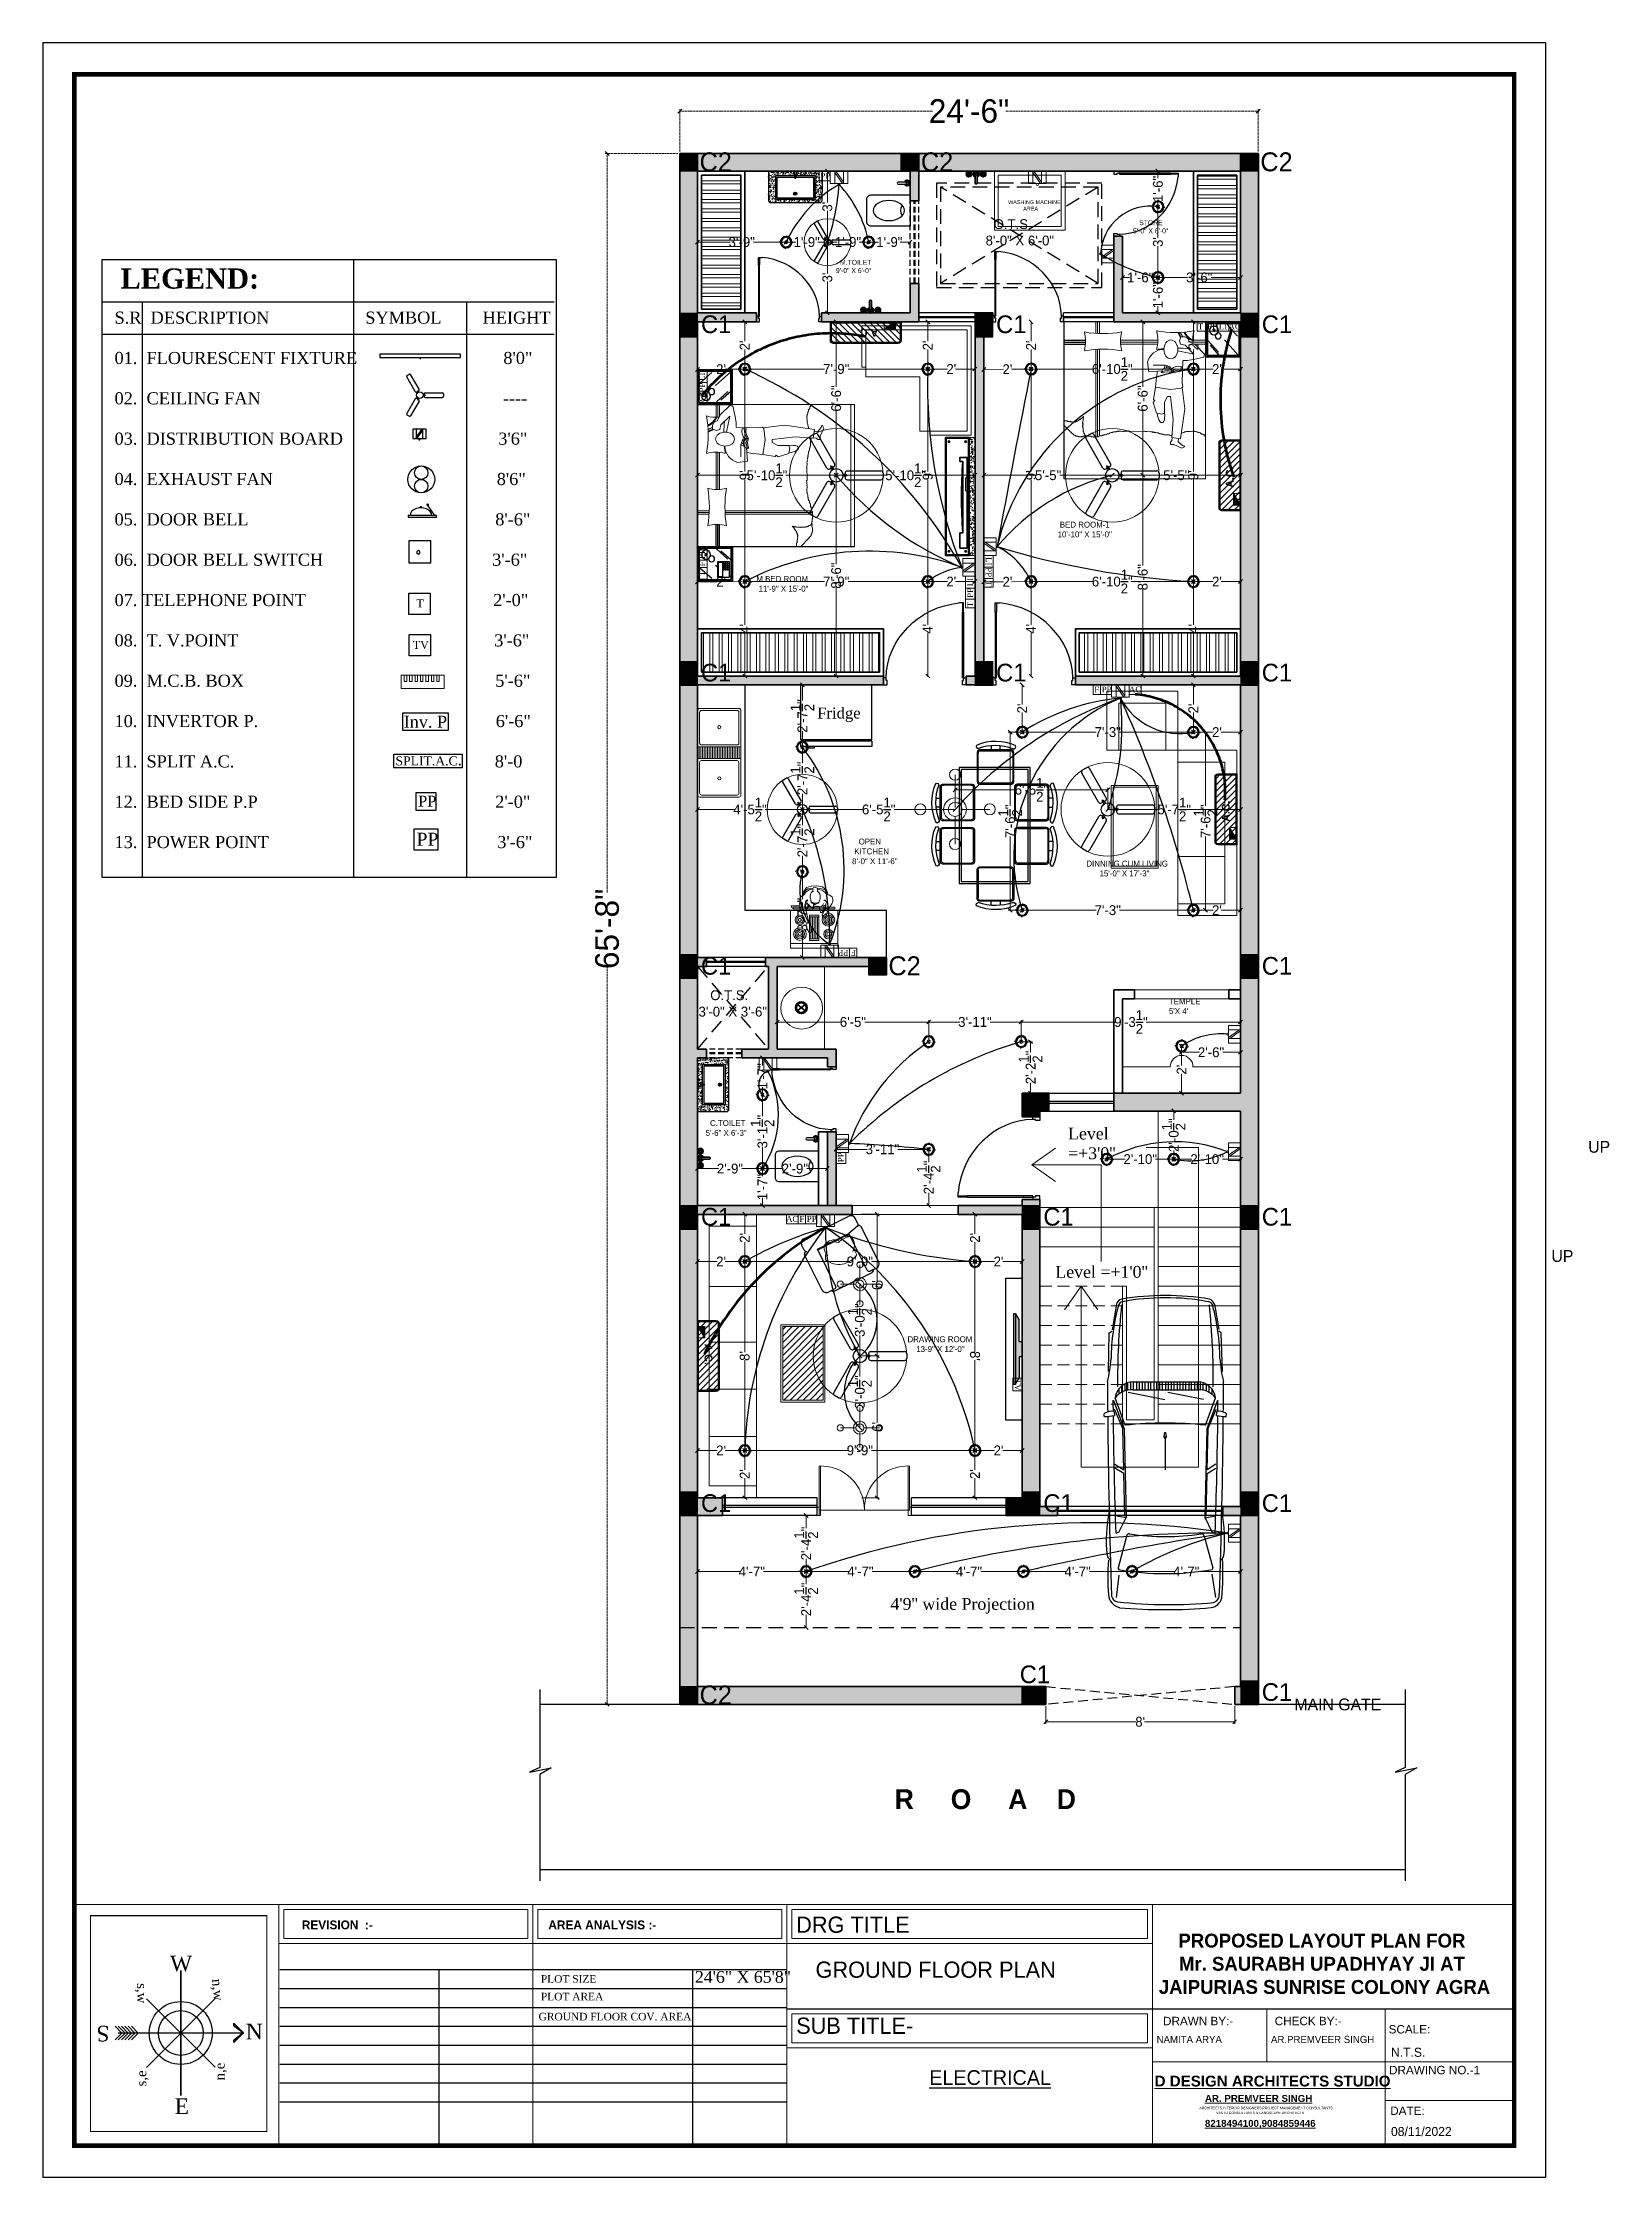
# Model space of a CAD drawing. Header units: millimetres. Extents: x -6808 to 215771, y -89660 to -16303.
# Drawn here: x 98415 to 99211, y -53532 to -52448 of the extents above; entities that cross this region are included whole.
import ezdxf

# ---------------------------------------------------------------- set-up
doc = ezdxf.new("R2010")
doc.units = ezdxf.units.MM
doc.header["$PDMODE"] = 35
for name, pattern in [('ACAD_ISO10W100', [18, 12, -3, 0, -3]), ('DASHED', [0.75, 0.5, -0.25]), ('DASHED2', [0.375, 0.25, -0.125]), ('HIDDEN', [19.29118, 12.8608, -6.43038])]:
    doc.linetypes.add(name, pattern=pattern)
doc.layers.get('0').update_dxf_attribs({"color": 8})
for name, color, linetype, lineweight in [('_Furniture', 253, 'Continuous', 18), ('A- FUR', 34, 'Continuous', 0), ('A-Lite-Clng', 5, 'Continuous', 30), ('col.center', 5, 'ACAD_ISO10W100', 15), ('column', 5, 'Continuous', 30), ('dim-1', 4, 'Continuous', 5), ('dim2', 6, 'Continuous', 20), ('door', 5, 'Continuous', 9), ('EL-EXTERNAL LIGHTING', 4, 'Continuous', 9), ('ELE.13', 7, 'Continuous', 13), ('ELEC', 5, 'Continuous', 18), ('elec dim.', 251, 'Continuous', 25), ('ELECTRICAL', 150, 'Continuous', 30), ('FIXture', 132, 'Continuous', 13), ('FORMAT LAAYER', 250, 'Continuous', 13), ('FURNITUR', 32, 'Continuous', 15), ('FURNITURE 2', 33, 'Continuous', 25), ('furnitures', 12, 'Continuous', 13), ('plaster line', 150, 'DASHED2', 30), ('Projection', 190, 'DASHED', 25), ('railing', 190, 'Continuous', 13), ('STAIR', 252, 'Continuous', 15), ('text', 7, 'Continuous', 25), ('wall', 7, 'Continuous', 35), ('wokg dim', 152, 'DASHED', 18)]:
    doc.layers.add(name, color=color, linetype=linetype, lineweight=lineweight)
for name, color, linetype in [('A-Clng', 150, 'Continuous'), ('A-WIN', 5, 'Continuous'), ('CAR', 252, 'Continuous'), ('DIM OUT', 7, 'Continuous'), ('ELE', 160, 'Continuous'), ('FIX', 35, 'Continuous'), ('FORMAT', 7, 'Continuous'), ('NET 01', 8, 'Continuous'), ('WAL', 7, 'Continuous'), ('WIN', 5, 'Continuous')]:
    doc.layers.add(name, color=color, linetype=linetype)
for name, color, linetype, lineweight, true_color in [('AR.furniture', 7, 'Continuous', 35, 0x009e9e), ('furniture', 7, 'Continuous', 5, 0xe57b2a), ('furniture layout', 7, 'Continuous', 25, 0x006161)]:
    doc.layers.add(name, color=color, linetype=linetype, lineweight=lineweight, true_color=true_color)
doc.styles.add('3 INCH.', font='times.ttf', dxfattribs={"height": 4})
doc.styles.add('6 INCH', font='times.ttf', dxfattribs={"height": 6})
doc.styles.add('cdim', font='arial.ttf')
doc.styles.add('HYPERMARTBORA0$0$SANSSERIFBOLD', font='sasb____.pfb', dxfattribs={"height": 0.2})
doc.styles.add('SAJ', font='eurr____.ttf')
doc.styles.get("Standard").update_dxf_attribs({"font": 'times.ttf'})
doc.styles.add('working', font='swissl.ttf')
doc.dimstyles.new('SAJ', dxfattribs={"dimtxt": 5, "dimasz": 2, "dimexe": 1, "dimexo": 1, "dimgap": 0.09375, "dimtad": 0, "dimdec": 1, "dimzin": 0, "dimdsep": 46, "dimlunit": 4, "dimtxsty": 'SAJ', "dimblk": 'OBLIQUE', "dimcen": 0.125, "dimdle": 0.375, "dimadec": 0, "dimazin": 0, "dimtfac": 1, "dimtdec": 1, "dimtofl": 0, "dimtmove": 0, "dimatfit": 3, "dimldrblk": 'OBLIQUE', "dimfxl": 1, "dimtolj": 1, "dimtzin": 0, "dimlwd": 5, "dimlwe": 5, "dimarcsym": 1})
pattern_1 = [(90, (-3187.809, -6647.5866), (-4.7625, 4e-15), []), (90, (-3186.2213, -6645.999), (-4.7625, 4e-15), [])]

msp = doc.modelspace()

# ---------------------------------------------------------------- texts
for s, height, rotation, p in [('W', 7.912, 0.070059, (98479.224, -53427.75)), ('s,w', 4.999, 270.070059, (98462.479, -53433.794)), ('n,w', 4.999, 275.294842, (98500.556, -53431.809)), ('S', 7.912, 180.070059, (98448.459, -53455.49)), ('s,e', 4.999, 90.070059, (98467.21, -53486.274)), ('n,e', 4.999, 90.070059, (98506.983, -53483.222)), ('E', 7.912, 0.070059, (98481.61, -53500.261))]:
    msp.add_text(s, height=height, rotation=rotation).set_placement(p)
at = {"ltscale": 20, "attachment_point": 1}
for s, insert, char_height, width in [('{\\fTimes New Roman|b1|i0|c0|p18;LEGEND:}', (98454.047, -52562.483), 10.2468, 207.07084), ('S.R  DESCRIPTION                     SYMBOL         HEIGHT\\P\\P01.  FLOURESCENT FIXTURE                                8\'0"\\P\\P02.  CEILING FAN                                                     ----\\P \\P03.  DISTRIBUTION BOARD                                  3\'6" \\P \\P04.  EXHAUST FAN                                                 8\'6"\\P         \\P05.  DOOR BELL                                                      8\'-6"\\P  \\P06.  DOOR BELL SWITCH                                     3\'-6"\\P\\P07. TELEPHONE POINT                                         2\'-0"\\P\\P08.  T. V.POINT                                                        3\'-6"\\P\\P09.  M.C.B. BOX                                                       5\'-6"          \\P                                                                  \\P10.  INVERTOR P.                                                    6\'-6"\\P\\P11.  SPLIT A.C.                                                         8\'-0\\P \\P12.  BED SIDE P.P                                                    2\'-0"\\P\\P13.  POWER POINT                                                  3\'-6"\\P  \\P  ', (98451.057, -52584.42), 6.14808, 276.1554)]:
    msp.add_mtext(s, dxfattribs=dict(at, insert=insert, char_height=char_height, width=width))
at = {"ltscale": 4, "extrusion": (0, 0, -1), "insert": (98608.176, -52730.661), "char_height": 4.046, "width": 10.7898, "attachment_point": 1, "text_direction": (-1, 0, 0)}
msp.add_mtext('T', dxfattribs=at)
at = {"ltscale": 4, "insert": (98602.623, -52751.761), "char_height": 4.0462, "width": 10.7898, "attachment_point": 1}
msp.add_mtext('TV', dxfattribs=at)
at = {"ltscale": 5, "insert": (98597.994, -52789.748), "char_height": 6.1179, "width": 33.47184, "attachment_point": 1, "style": '6 INCH'}
msp.add_mtext('Inv. P', dxfattribs=at)
at = {"color": 1, "ltscale": 4, "insert": (98593.819, -52809.281), "char_height": 5.73554, "width": 248.25571, "attachment_point": 1, "style": '3 INCH.'}
msp.add_mtext('{\\H0.8x;SPLIT.A.C}.', dxfattribs=at)
at = {"ltscale": 5, "attachment_point": 1, "rotation": 360, "style": '6 INCH'}
for insert, char_height, width in [((98605.336, -52830.405), 5.5061, 9.68297), ((98604.536, -52849.205), 6.6073, 11.61957)]:
    msp.add_mtext('PP', dxfattribs=dict(at, insert=insert, char_height=char_height, width=width))
at = {"layer": 'col.center', "linetype": 'ByBlock', "char_height": 9, "width": 293.6941, "attachment_point": 1, "style": 'SAJ'}
for insert in [(98749.075, -52586.36), (98899.075, -52586.36), (99034.075, -52586.36), (98749.075, -52763.36), (98899.075, -52763.36), (99034.075, -52763.36), (98749.075, -52912.36), (99034.075, -52912.36), (98749.075, -53039.86), (98923.075, -53039.86), (99034.075, -53039.86), (98749.075, -53185.36), (98923.075, -53185.36), (99034.075, -53185.36), (98911.075, -53272.36), (99034.075, -53281.36)]:
    msp.add_mtext('\\A1;{\\fCentury Gothic|b0|i0|c0|p34;C1}', dxfattribs=dict(at, insert=insert))
at = {"layer": 'ELE.13', "ltscale": 5, "char_height": 3, "width": 5.27575, "style": '6 INCH'}
for s, insert, attachment_point, rotation in [('PP', (98809.731, -52513.953), 1, 360), ('T', (99001.592, -52590.453), 1, 360), ('PP', (99006.31, -52590.453), 1, 360), ('LI', (99012.235, -52590.453), 1, 360), ('AC', (99017.118, -52590.453), 1, 360), ('LI', (98748.17, -52619.619), 1, 90), ('PP', (98748.17, -52625.544), 1, 90), ('AC', (98748.653, -52631.312), 1, 90), ('TV', (98887.577, -52669.375), 1, 270), ('PP', (98748.17, -52710.087), 1, 90), (' F', (98748.17, -52715.011), 1, 90), ('LI', (98896.819, -52713.438), 3, 270), ('T', (98748.17, -52718.872), 1, 90), ('LI', (98884.37, -52724.009), 1, 90), ('PP', (98896.819, -52719.363), 3, 270), ('T', (98896.819, -52724.081), 3, 270), ('PP', (98884.37, -52729.934), 1, 90), ('T', (98884.37, -52734.652), 1, 90), (' F', (98947.787, -52774.953), 1, 360), ('PP', (98952.712, -52774.953), 1, 360), ('AC', (98966.541, -52774.953), 1, 360), ('PP', (98823.977, -52911.802), 1, 180), (' F', (98828.902, -52911.802), 1, 180), ('PP', (98818.67, -53016.649), 1, 90), ('AC', (98792.294, -53043.953), 1, 360), (' F', (98797.939, -53043.953), 1, 360), ('PP', (98802.864, -53043.953), 1, 360), ('TV', (98911.544, -53126.753), 1, 270)]:
    msp.add_mtext(s, dxfattribs=dict(at, insert=insert, attachment_point=attachment_point, rotation=rotation))
at = {"layer": 'FORMAT', "lineweight": 13, "style": 'working'}
for s, height, p in [('DRAWN BY:-', 4.2576, (98983.898, -53455.155)), (' CHECK BY:-', 4.25764, (99038.981, -53455.155)), ('SCALE:', 4.2576, (99098.533, -53459.342)), ('DRAWING NO.-1', 4.25764, (99098.758, -53480.079)), ('DATE:', 4.2576, (99099.358, -53500.762))]:
    msp.add_text(s, height=height, dxfattribs=at).set_placement(p)
at = {"layer": 'FORMAT', "style": 'cdim'}
for s, insert, char_height, width, attachment_point in [('\\A1;{\\fCentury Gothic|b1|i0|c0|p34;REVISION  :-}', (98546.215, -53401.933), 4.50194, 99.40447, 1), ('\\A1;{\\fCentury Gothic|b1|i0|c0|p34;AREA ANALYSIS :-}', (98671.504, -53401.933), 4.50194, 99.40447, 1), ('\\A1;{\\fDilleniaUPC|b1|i0|c0|p18;PROPOSED LAYOUT PLAN FOR \\PMr. SAURABH UPADHYAY JI AT \\P JAIPURIAS SUNRISE COLONY AGRA}', (99064.643, -53423.991), 7.06187, 177.40877, 5)]:
    msp.add_mtext(s, dxfattribs=dict(at, insert=insert, char_height=char_height, width=width, attachment_point=attachment_point))
at = {"layer": 'FORMAT', "ltscale": 2, "attachment_point": 1, "style": 'SAJ'}
for s, insert, char_height, width in [('\\A1;{\\fCentury Gothic|b0|i0|c0|p34;DRG TITLE}', (98797.448, -53399.953), 8.25836, 191.48142), ('\\A1;{\\fCentury Gothic|b0|i0|c0|p34;GROUND FLOOR PLAN}', (98807.293, -53422.802), 8.25836, 191.48142), ('\\A1;{\\fCentury Gothic|b0|i0|c0|p34;SUB TITLE-}', (98797.445, -53451.28), 8.25836, 191.48142), ('\\A1;{\\fShonar Bangla|b0|i0|c0|p34;NAMITA ARYA}', (98980.638, -53460.56), 3.65867, 186.55052), ('\\A1;{\\fShonar Bangla|b0|i0|c0|p34;AR.PREMVEER SINGH}', (99038.759, -53460.56), 3.65867, 186.55052), ('\\A1;{\\fShonar Bangla|b0|i0|c0|p34;N.T.S.}', (99099.745, -53466.596), 4.60846, 119.67589), ('\\A1;{\\fShonar Bangla|b0|i0|c0|p34;08/11/2022}', (99099.745, -53506.862), 4.60846, 119.67589)]:
    msp.add_mtext(s, dxfattribs=dict(at, insert=insert, char_height=char_height, width=width))
at = {"layer": 'FORMAT', "lineweight": 13, "attachment_point": 1, "style": 'working'}
for s, insert, char_height, width in [('\\A1;{\\fBook Antiqua|b0|i0|c0|p18;PLOT SIZE}', (98667.705, -53429.694), 3.84038, 99.40447), ('\\A1;{\\fBook Antiqua|b0|i0|c0|p18;24\'6" X 65\'8"}', (98745.995, -53427.616), 5.98638, 154.95147), ('\\A1;{\\fBook Antiqua|b0|i0|c0|p18;PLOT AREA}', (98667.705, -53438.677), 3.84038, 99.40447), ('\\A1;{\\fBook Antiqua|b0|i0|c0|p18;GROUND FLOOR COV. AREA}', (98666.543, -53448.851), 3.84038, 99.40447)]:
    msp.add_mtext(s, dxfattribs=dict(at, insert=insert, char_height=char_height, width=width))
at = {"layer": 'FORMAT LAAYER', "color": 0, "lineweight": 13}
for s, height, style, p in [('%%UD DESIGN ARCHITECTS STUDIO', 5.4966, 'HYPERMARTBORA0$0$SANSSERIFBOLD', (98979.629, -53486.286)), ('%%UAR. PREMVEER SINGH', 3.53004, 'HYPERMARTBORA0$0$SANSSERIFBOLD', (99005.201, -53494.128)), ('ARCHITECTS,INTERIOR DESIGNERS,PROJECT MANAGEMENT CONSULTANTS,', 1.28401, 'working', (99002.36, -53497.856)), ('%%U8218494100,9084859446', 3.53004, 'HYPERMARTBORA0$0$SANSSERIFBOLD', (99005.201, -53506.8)), ('VASTU CONSULTANTS & LANDSCAPE ARCHITECTS', 1.28401, 'working', (99010.856, -53500.308))]:
    msp.add_text(s, height=height, dxfattribs=dict(at, style=style)).set_placement(p)
at = {"layer": 'FORMAT LAAYER', "linetype": 'ByBlock', "insert": (98878.604, -53335.247), "char_height": 10.08, "width": 351.4658, "attachment_point": 2, "style": 'SAJ'}
msp.add_mtext('\\A1;{\\fCentury Gothic|b1|i0|c0|p34;        R     O     A    D }', dxfattribs=at)
at = {"layer": 'Projection', "color": 1}
msp.add_text('N', height=7.912, rotation=0.070059, dxfattribs=at).set_placement((98517.743, -53462.347))
at = {"layer": 'text', "ltscale": 2, "style": 'SAJ'}
for s, insert, char_height, width, attachment_point in [('\\A1;{\\fCentury Gothic|b0|i0|c0|p34;  WASHING MACHINE\\P            AREA}', (98903.644, -52527.811), 2, 244.74508, 1), ('\\A1;{\\fCentury Gothic|b0|i0|c0|p34; \\H0.83333x; O.T.S.\\P8\'-0" X 6\'-0"}', (98893.719, -52537.473), 6, 244.74508, 1), ('\\A1;{\\fCentury Gothic|b0|i0|c0|p34;  \\H0.83333x; STORE\\P5\'-0" X 6\'-0"}', (98968.61, -52538.009), 3, 115.0205, 1), ('\\A1;{\\fCentury Gothic|b0|i0|c0|p34; \\H0.83333x; M.TOILET\\P9\'-0" X 6\'-0"}', (98817.667, -52558.151), 3, 115.0205, 1), ('\\A1;{\\fCentury Gothic|b0|i0|c0|p34; BED ROOM-1\\P10\'-10" X 15\'-0"}', (98930.317, -52691.153), 3, 115.0205, 1), ('\\A1;{\\fCentury Gothic|b0|i0|c0|p34; M.BED ROOM\\P  11\'-9" X 15\'-0"}', (98776.107, -52718.747), 3, 115.0205, 1), ('\\A1;{\\fCentury Gothic|b0|i0|c0|p34;   OPEN\\P KITCHEN\\P8\'-0" X 11\'-6"}', (98825.856, -52852.196), 3, 115.0205, 1), ('\\A1;{\\fCentury Gothic|b0|i0|c0|p34;   DINNING CUM LIVING\\P         15\'-0" X 17\'-3"}', (98941.595, -52863.404), 3, 115.0205, 1), ('\\A1;{\\fCentury Gothic|b0|i0|c0|p34; \\H0.83333x;  O.T.S.\\P3\'-0" X 3\'-6"}', (98747.844, -52929.295), 6, 244.74508, 1), ("\\A1;{\\fCentury Gothic|b0|i0|c0|p34;  \\H0.5x; \\PTEMPLE\\P5'X 4'}", (98986.879, -52928.362), 6, 244.74508, 1), ('\\A1;{\\fCentury Gothic|b0|i0|c0|p34;  C.TOILET\\P5\'-6" X 6\'-3"}', (98751.433, -52995.244), 3, 244.74508, 1), ('\\A1;{\\fCentury Gothic|b0|i0|c0|p34;UP}', (99211.115, -53005.827), 6, 244.74508, 3), ('\\A1;{\\fCentury Gothic|b0|i0|c0|p34;UP}', (99192.434, -53061.318), 6, 244.74508, 3), ('\\A1;{\\fCentury Gothic|b0|i0|c0|p34; DRAWING ROOM\\P     13-9" X 12\'-0"}', (98852.907, -53105.094), 3, 115.0205, 1), ('\\A1;{\\fCentury Gothic|b0|i0|c0|p34;MAIN GATE}', (99094.789, -53289.158), 6, 244.74508, 3)]:
    msp.add_mtext(s, dxfattribs=dict(at, insert=insert, char_height=char_height, width=width, attachment_point=attachment_point))
at = {"layer": 'text', "linetype": 'ByBlock', "insert": (98894.61, -53478.006), "char_height": 7.5, "width": 169.56473, "attachment_point": 2, "style": 'SAJ'}
msp.add_mtext('\\A1;{\\fAlgerian|b0|i0|c0|p82;\\L ELECTRICAL }', dxfattribs=at)
at = {"layer": 'WAL', "char_height": 6, "attachment_point": 1}
for s, insert, width in [("\\A1;Level =+3'0''", (98935.64, -52999.07), 31.11068), ("\\A1;Level =+1'0''", (98929.154, -53069.36), 87.64536), ("\\A1;4'9'' wide Projection", (98845.375, -53238.072), 78.71621)]:
    msp.add_mtext(s, dxfattribs=dict(at, insert=insert, width=width))

# ---------------------------------------------------------------- blocks, each defined once
blk = doc.blocks.new('_Oblique')
at = {"color": 0, "linetype": 'ByBlock', "lineweight": -2}
blk.add_line((-0.5, -0.5), (0.5, 0.5), dxfattribs=at)
blk = doc.blocks.new('*D1937')
at = {"layer": 'Defpoints', "color": 0, "transparency": 16777216}
for p in [(99032.3, -52482.6), (98738.3, -52504.1), (99032.3, -52504.1)]:
    blk.add_point(p, dxfattribs=at)
at = {"layer": 'dim2', "color": 0, "linetype": 'DASHED', "lineweight": 5, "transparency": 16777216}
for p, q in [((98738, -52482.6), (98866.9, -52482.6)), ((98738.3, -52503.1), (98738.3, -52481.6)), ((99032.7, -52482.6), (98903.8, -52482.6)), ((99032.3, -52503.1), (99032.3, -52481.6))]:
    blk.add_line(p, q, dxfattribs=at)
at = {"layer": 'dim2', "color": 0, "lineweight": 5, "transparency": 16777216, "xscale": 2, "yscale": 2, "zscale": 2, "rotation": 180}
blk.add_blockref('_Oblique', (98738.3, -52482.6), dxfattribs=at)
at = {"layer": 'dim2', "color": 0, "lineweight": 5, "transparency": 16777216, "xscale": 2, "yscale": 2, "zscale": 2}
blk.add_blockref('_Oblique', (99032.3, -52482.6), dxfattribs=at)
at = {"layer": 'dim2', "color": 0, "transparency": 16777216, "insert": (98885.3, -52482.6), "char_height": 12, "attachment_point": 5, "style": 'SAJ'}
blk.add_mtext('\\A1;24\'-6"', dxfattribs=at)
blk = doc.blocks.new('*D1938')
at = {"layer": 'Defpoints', "color": 0, "transparency": 16777216}
for p in [(98738.3, -52504.1), (98701.4, -53292.1), (98738.3, -53292.1)]:
    blk.add_point(p, dxfattribs=at)
at = {"layer": 'dim2', "color": 0, "linetype": 'DASHED', "lineweight": 5, "transparency": 16777216}
for p, q in [((98737.3, -52504.1), (98700.4, -52504.1)), ((98701.4, -52503.8), (98701.4, -52879.7)), ((98701.4, -53292.5), (98701.4, -52916.5)), ((98737.3, -53292.1), (98700.4, -53292.1))]:
    blk.add_line(p, q, dxfattribs=at)
at = {"layer": 'dim2', "color": 0, "lineweight": 5, "transparency": 16777216, "xscale": 2, "yscale": 2, "zscale": 2}
for p, rotation in [((98701.4, -52504.1), 90), ((98701.4, -53292.1), 270)]:
    blk.add_blockref('_Oblique', p, dxfattribs=dict(at, rotation=rotation))
at = {"layer": 'dim2', "color": 0, "transparency": 16777216, "insert": (98701.4, -52898.1), "char_height": 12, "attachment_point": 5, "rotation": 90, "style": 'SAJ'}
blk.add_mtext('\\A1;65\'-8"', dxfattribs=at)
blk = doc.blocks.new('QEWFWE')
at = {"layer": 'NET 01'}
for p, q in [((238503.45, 15011.85), (238503.45, 15015.77)), ((238503.45, 15015.77), (238505.41, 15015.77)), ((238503.98, 15015.77), (238503.98, 15011.85)), ((238503.98, 15011.85), (238503.45, 15011.85)), ((238503.45, 15011.85), (238503.45, 14988.32)), ((238503.98, 14988.32), (238503.98, 15011.85)), ((238503.45, 14988.32), (238503.45, 14984.4)), ((238503.98, 14988.32), (238503.45, 14988.32)), ((238503.98, 14984.4), (238503.98, 14988.32)), ((238503.45, 14984.4), (238503.98, 14984.4))]:
    blk.add_line(p, q, dxfattribs=at)
for points in [[(238503.45, 14984.4), (238502.4, 14984.4), (238502.4, 14981.4), (238503.9, 14981.4), (238503.9, 14982.9), (238503.9, 14983.2), (238503.45, 14983.2)], [(238536.02, 14984.4), (238537.07, 14984.4), (238537.07, 14981.4), (238535.57, 14981.4), (238535.57, 14982.9), (238535.57, 14983.2), (238536.02, 14983.2)]]:
    blk.add_lwpolyline(points, close=True, dxfattribs=at)
blk.add_ellipse((238504.18, 14985.62), major_axis=(-29.27, 13.54), ratio=0.925766, start_param=-2.718612, end_param=-1.204625, dxfattribs=at)
blk = doc.blocks.new('A$C2AC05335')
at = {"layer": 'door'}
for p, q in [((2.2, 0), (2.2, 30.3)), ((3.1, 30.3), (3.1, 0)), ((56.9, 30.3), (56.9, 3.3)), ((57.8, 3.3), (57.8, 30.3)), ((1, 5), (2.2, 5)), ((1, 5), (1, 0)), ((3.1, 0), (1, 0)), ((2.2, 5), (2.2, 3.3)), ((2.2, 3.3), (3.1, 3.3)), ((3.1, 3.3), (3.1, 0)), ((3.1, 3.3), (56.9, 3.3)), ((57.8, 3.3), (56.9, 3.3)), ((56.9, 3.3), (56.9, 0)), ((56.9, 0), (59, 0)), ((59, 5), (57.8, 5)), ((57.8, 5), (57.8, 3.3)), ((59, 5), (59, 0))]:
    blk.add_line(p, q, dxfattribs=at)
for centre, start, end in [((3.1, 3.5), 359.7055, 91.88), ((56.9, 3.5), 88.12, 180.2945)]:
    blk.add_arc(centre, 26.9, start, end, dxfattribs=at)
blk = doc.blocks.new('A$C1A9968DB')
at = {"layer": 'furniture', "ltscale": 0.5}
for p, q in [((6.88, 47.34), (7.52, 48.64)), ((7.52, 48.64), (8.85, 49.47)), ((8.85, 49.47), (10.51, 49.47)), ((10.51, 49.47), (11.12, 47.7)), ((11.12, 47.7), (10.65, 46.11)), ((3.85, 45.67), (0, 41.68)), ((0.3, 40.35), (0, 41.68)), ((0.3, 40.35), (4.88, 39.32)), ((3.85, 45.67), (6.88, 47.34)), ((8.7, 45.77), (4.85, 41.78)), ((11.92, 43.21), (4.85, 41.78)), ((4.88, 39.32), (7.7, 38.87)), ((7.7, 38.87), (9.68, 38.93)), ((10.65, 46.11), (8.7, 45.77)), ((9.68, 38.87), (9.98, 29.12)), ((25.34, 38.15), (24.78, 33.85)), ((9.98, 29.12), (9.68, 27.2)), ((10.35, 36.28), (10.42, 34.45)), ((14.76, 35.19), (14.68, 35.04)), ((14.68, 35.04), (14.68, 34.88)), ((14.68, 34.88), (14.84, 34.81)), ((14.74, 34.85), (14.72, 34.01)), ((14.72, 34.01), (14.72, 33.42)), ((14.84, 35.35), (14.76, 35.19)), ((14.99, 35.58), (14.84, 35.5)), ((14.84, 35.5), (14.84, 35.35)), ((14.84, 34.81), (15.15, 34.81)), ((15.07, 35.74), (14.99, 35.58)), ((15.15, 35.89), (15.07, 35.74)), ((15.3, 35.97), (15.15, 35.89)), ((15.15, 34.81), (15.3, 34.88)), ((15.46, 36.12), (15.3, 35.97)), ((15.3, 35.04), (15.46, 35.12)), ((15.3, 34.88), (15.3, 35.04)), ((15.61, 36.12), (15.46, 36.12)), ((15.46, 35.27), (15.54, 35.43)), ((15.46, 35.12), (15.46, 35.27)), ((15.54, 36.05), (15.69, 36.2)), ((15.54, 35.43), (15.69, 35.5)), ((15.69, 36.2), (15.85, 36.28)), ((15.69, 35.5), (15.81, 35.62)), ((15.85, 36.28), (16, 36.28)), ((16, 36.28), (16.31, 36.43)), ((16.31, 36.43), (16.47, 36.51)), ((16.47, 36.51), (16.62, 36.51)), ((17.56, 36.8), (16.62, 36.51)), ((16.7, 36.43), (16.66, 36.52)), ((16.86, 36.28), (16.7, 36.43)), ((16.93, 36.12), (16.86, 36.28)), ((16.93, 35.81), (16.93, 36.12)), ((17, 35.68), (16.93, 35.81)), ((22.85, 36.8), (17.56, 36.8)), ((17.59, 36.81), (17.95, 35.51)), ((18.54, 35.29), (19.19, 33.72)), ((18.71, 34.01), (19.34, 33.64)), ((19.34, 33.64), (18.71, 33.42)), ((24.78, 33.85), (18.92, 34.36)), ((21.37, 31.48), (20.95, 34.19)), ((21.82, 27.05), (21.37, 31.48)), ((8.8, 17.45), (10, 26.89)), ((9.68, 27.2), (10.28, 26.61)), ((10.28, 26.61), (15.31, 26.02)), ((15.16, 22.91), (13.98, 12.57)), ((16.49, 22.91), (15.16, 22.91)), ((15.31, 26.02), (21.82, 27.05)), ((17.82, 20.4), (16.49, 22.91)), ((17.82, 15.52), (17.82, 20.4)), ((22.85, 20.25), (21.37, 15.52)), ((21.82, 27.05), (22.71, 21.58)), ((22.71, 21.58), (22.11, 21.14)), ((22.11, 21.14), (22.85, 20.25)), ((10.72, 4.14), (8.8, 17.45)), ((13.98, 12.57), (14.57, 4.74)), ((18.86, 15.08), (17.82, 15.52)), ((21.37, 15.52), (18.86, 15.08)), ((10.1, 0), (9, 0.54)), ((9.89, 1.11), (9.14, 0.96)), ((11.71, 2.78), (9.89, 1.11)), ((13.73, 1.58), (10.1, 0)), ((14.57, 4.74), (10.72, 4.14)), ((11.67, 4.29), (11.71, 2.78)), ((15.05, 1.65), (13.73, 1.58)), ((14.48, 4.72), (14.56, 3.39)), ((14.56, 3.39), (15.16, 2.64)), ((15.16, 2.64), (15.13, 1.68))]:
    blk.add_line(p, q, dxfattribs=at)
blk.add_lwpolyline([(9, 0.54), (8.93, 0.92), (9.51, 1.04)], dxfattribs=at)
for centre, radius, start, end in [((18.06, 36.38), 7.5, 13.68724, 89.70433), ((11.38, 31.16), 5.23, 49.90029, 101.4337), ((11.46, 29.92), 5.23, 51.46202, 101.4337), ((11.46, 29.33), 5.23, 51.46202, 101.4337), ((16.71, 29.78), 4.67, 64.68646, 115.31354), ((16.71, 29.19), 4.67, 64.68646, 115.31354), ((16.64, 31.03), 4.67, 65.91342, 100.13711)]:
    blk.add_arc(centre, radius, start, end, dxfattribs=at)
at = {"layer": 'furniture', "ltscale": 0.5, "extrusion": (1.33e-14, -5.24506e-16, -1)}
blk.add_ellipse((14.99, 43.85), major_axis=(0, -4.19), ratio=0.740098, start_param=4.712389, end_param=10.995574, dxfattribs=at)
at = {"layer": 'furniture', "ltscale": 0.5, "extrusion": (1.32939e-14, -5.4405e-16, -1)}
blk.add_ellipse((19.38, 14.94), major_axis=(-0.51, -3.71), ratio=0.422098, start_param=4.512692, end_param=7.948784, dxfattribs=at)
blk = doc.blocks.new('*X398')
at = {"color": 0}
for p, q in [((221.847, 124.188), (221.861, 124.202)), ((221.847, 124.193), (221.855, 124.202)), ((221.847, 124.178), (221.857, 124.188)), ((221.847, 124.172), (221.857, 124.182)), ((221.847, 124.162), (221.857, 124.172)), ((221.847, 124.156), (221.857, 124.166)), ((221.847, 124.146), (221.857, 124.156)), ((221.847, 124.14), (221.857, 124.15)), ((221.847, 124.13), (221.857, 124.14)), ((221.847, 124.125), (221.857, 124.135)), ((221.847, 124.114), (221.857, 124.124)), ((221.847, 124.109), (221.857, 124.119)), ((221.847, 124.098), (221.857, 124.108)), ((221.847, 124.093), (221.857, 124.103)), ((221.847, 124.082), (221.857, 124.092)), ((221.847, 124.077), (221.857, 124.087)), ((221.847, 124.066), (221.857, 124.076)), ((221.847, 124.061), (221.857, 124.071)), ((221.847, 124.05), (221.857, 124.06)), ((221.847, 124.045), (221.857, 124.055)), ((221.847, 124.034), (221.857, 124.044)), ((221.847, 124.029), (221.857, 124.039)), ((221.847, 124.018), (221.857, 124.028)), ((221.847, 124.013), (221.857, 124.023)), ((221.861, 124.192), (221.871, 124.202)), ((221.867, 124.192), (221.877, 124.202)), ((221.877, 124.192), (221.887, 124.202)), ((221.883, 124.192), (221.893, 124.202)), ((221.893, 124.192), (221.903, 124.202)), ((221.898, 124.192), (221.908, 124.202)), ((221.909, 124.192), (221.919, 124.202)), ((221.914, 124.192), (221.924, 124.202)), ((221.925, 124.192), (221.935, 124.202)), ((221.93, 124.192), (221.94, 124.202)), ((221.941, 124.192), (221.951, 124.202)), ((221.946, 124.192), (221.956, 124.202)), ((221.957, 124.192), (221.967, 124.202)), ((221.962, 124.192), (221.972, 124.202)), ((221.973, 124.192), (221.983, 124.202)), ((221.978, 124.192), (221.988, 124.202)), ((221.989, 124.192), (221.999, 124.202)), ((221.994, 124.192), (222.004, 124.202)), ((222.005, 124.192), (222.015, 124.202)), ((222.01, 124.192), (222.02, 124.202)), ((222.02, 124.192), (222.03, 124.202)), ((222.026, 124.192), (222.036, 124.202)), ((222.036, 124.192), (222.046, 124.202)), ((222.042, 124.192), (222.052, 124.202)), ((222.052, 124.192), (222.062, 124.202)), ((222.058, 124.192), (222.068, 124.202)), ((222.068, 124.192), (222.078, 124.202)), ((222.073, 124.192), (222.083, 124.202)), ((222.084, 124.192), (222.094, 124.202)), ((222.089, 124.192), (222.099, 124.202)), ((222.1, 124.192), (222.11, 124.202)), ((222.105, 124.192), (222.115, 124.202)), ((222.116, 124.192), (222.126, 124.202)), ((222.121, 124.192), (222.131, 124.202)), ((222.132, 124.192), (222.142, 124.202)), ((222.137, 124.192), (222.147, 124.202)), ((222.148, 124.192), (222.158, 124.202)), ((222.153, 124.192), (222.163, 124.202)), ((222.164, 124.192), (222.174, 124.202)), ((222.169, 124.192), (222.179, 124.202)), ((222.18, 124.192), (222.19, 124.202)), ((222.185, 124.192), (222.195, 124.202)), ((222.195, 124.192), (222.205, 124.202)), ((222.201, 124.192), (222.211, 124.202)), ((222.211, 124.192), (222.221, 124.202)), ((222.217, 124.192), (222.227, 124.202)), ((222.227, 124.192), (222.237, 124.202)), ((222.233, 124.192), (222.243, 124.202)), ((222.243, 124.192), (222.253, 124.202)), ((222.248, 124.192), (222.258, 124.202)), ((222.259, 124.192), (222.269, 124.202)), ((222.264, 124.192), (222.274, 124.202)), ((222.275, 124.192), (222.285, 124.202)), ((222.28, 124.192), (222.29, 124.202)), ((222.291, 124.192), (222.301, 124.202)), ((222.296, 124.192), (222.306, 124.202)), ((222.307, 124.192), (222.317, 124.202)), ((222.312, 124.192), (222.322, 124.202)), ((222.323, 124.192), (222.333, 124.202)), ((222.328, 124.192), (222.338, 124.202)), ((222.339, 124.192), (222.349, 124.202)), ((222.344, 124.192), (222.354, 124.202)), ((222.355, 124.192), (222.365, 124.202)), ((222.36, 124.192), (222.37, 124.202)), ((222.37, 124.192), (222.38, 124.202)), ((222.376, 124.192), (222.386, 124.202)), ((222.386, 124.192), (222.396, 124.202)), ((222.392, 124.192), (222.402, 124.202)), ((222.397, 124.187), (222.407, 124.197)), ((222.397, 124.181), (222.407, 124.191)), ((222.397, 124.171), (222.407, 124.181)), ((222.397, 124.165), (222.407, 124.175)), ((222.397, 124.155), (222.407, 124.165)), ((222.397, 124.149), (222.407, 124.159)), ((222.397, 124.139), (222.407, 124.149)), ((222.397, 124.134), (222.407, 124.144)), ((222.397, 124.123), (222.407, 124.133)), ((222.397, 124.118), (222.407, 124.128)), ((222.397, 124.107), (222.407, 124.117)), ((222.397, 124.102), (222.407, 124.112)), ((222.397, 124.091), (222.407, 124.101)), ((222.397, 124.086), (222.407, 124.096)), ((222.397, 124.075), (222.407, 124.085)), ((222.397, 124.07), (222.407, 124.08)), ((222.397, 124.059), (222.407, 124.069)), ((222.397, 124.054), (222.407, 124.064)), ((222.397, 124.043), (222.407, 124.053)), ((222.397, 124.038), (222.407, 124.048)), ((222.397, 124.028), (222.407, 124.038)), ((222.397, 124.022), (222.407, 124.032)), ((222.397, 124.012), (222.407, 124.022)), ((222.397, 124.006), (222.407, 124.016)), ((221.847, 124.003), (221.857, 124.013)), ((221.847, 123.997), (221.857, 124.007)), ((221.847, 123.987), (221.857, 123.997)), ((221.847, 123.981), (221.857, 123.991)), ((221.847, 123.971), (221.857, 123.981)), ((221.847, 123.965), (221.857, 123.975)), ((221.847, 123.955), (221.857, 123.965)), ((221.847, 123.949), (221.857, 123.959)), ((221.847, 123.939), (221.857, 123.949)), ((221.847, 123.934), (221.857, 123.944)), ((221.847, 123.923), (221.857, 123.933)), ((221.847, 123.918), (221.857, 123.928)), ((221.847, 123.907), (221.857, 123.917)), ((221.847, 123.902), (221.857, 123.912)), ((221.847, 123.891), (221.857, 123.901)), ((221.847, 123.886), (221.857, 123.896)), ((221.847, 123.875), (221.857, 123.885)), ((221.847, 123.87), (221.857, 123.88)), ((221.847, 123.859), (221.857, 123.869)), ((221.847, 123.854), (221.857, 123.864)), ((221.847, 123.843), (221.857, 123.853)), ((221.847, 123.838), (221.857, 123.848)), ((221.847, 123.828), (221.857, 123.838)), ((221.847, 123.822), (221.857, 123.832)), ((221.847, 123.812), (221.857, 123.822)), ((221.847, 123.806), (221.857, 123.816)), ((221.847, 123.796), (221.857, 123.806)), ((221.847, 123.79), (221.857, 123.8)), ((221.847, 123.78), (221.857, 123.79)), ((221.847, 123.774), (221.857, 123.784)), ((221.847, 123.764), (221.857, 123.774)), ((221.847, 123.759), (221.857, 123.769)), ((221.847, 123.748), (221.857, 123.758)), ((221.847, 123.743), (221.857, 123.753)), ((221.847, 123.732), (221.857, 123.742)), ((221.847, 123.727), (221.857, 123.737)), ((221.847, 123.716), (221.857, 123.726)), ((221.847, 123.711), (221.857, 123.721)), ((221.847, 123.7), (221.857, 123.71)), ((221.847, 123.695), (221.857, 123.705)), ((221.847, 123.684), (221.857, 123.694)), ((221.847, 123.679), (221.857, 123.689)), ((221.847, 123.668), (221.857, 123.678)), ((221.847, 123.663), (221.857, 123.673)), ((221.847, 123.653), (221.857, 123.663)), ((221.847, 123.647), (221.857, 123.657)), ((221.852, 123.642), (221.862, 123.652)), ((221.858, 123.642), (221.868, 123.652)), ((221.868, 123.642), (221.878, 123.652)), ((221.873, 123.642), (221.883, 123.652)), ((221.884, 123.642), (221.894, 123.652)), ((221.889, 123.642), (221.899, 123.652)), ((221.9, 123.642), (221.91, 123.652)), ((221.905, 123.642), (221.915, 123.652)), ((221.916, 123.642), (221.926, 123.652)), ((221.921, 123.642), (221.931, 123.652)), ((221.932, 123.642), (221.942, 123.652)), ((221.937, 123.642), (221.947, 123.652)), ((221.948, 123.642), (221.958, 123.652)), ((221.953, 123.642), (221.963, 123.652)), ((221.964, 123.642), (221.974, 123.652)), ((221.969, 123.642), (221.979, 123.652)), ((221.98, 123.642), (221.99, 123.652)), ((221.985, 123.642), (221.995, 123.652)), ((221.995, 123.642), (222.005, 123.652)), ((222.001, 123.642), (222.011, 123.652)), ((222.011, 123.642), (222.021, 123.652)), ((222.017, 123.642), (222.027, 123.652)), ((222.027, 123.642), (222.037, 123.652)), ((222.033, 123.642), (222.043, 123.652)), ((222.043, 123.642), (222.053, 123.652)), ((222.048, 123.642), (222.058, 123.652)), ((222.059, 123.642), (222.069, 123.652)), ((222.064, 123.642), (222.074, 123.652)), ((222.075, 123.642), (222.085, 123.652)), ((222.08, 123.642), (222.09, 123.652)), ((222.091, 123.642), (222.101, 123.652)), ((222.096, 123.642), (222.106, 123.652)), ((222.107, 123.642), (222.117, 123.652)), ((222.112, 123.642), (222.122, 123.652)), ((222.123, 123.642), (222.133, 123.652)), ((222.128, 123.642), (222.138, 123.652)), ((222.139, 123.642), (222.149, 123.652)), ((222.144, 123.642), (222.154, 123.652)), ((222.155, 123.642), (222.165, 123.652)), ((222.16, 123.642), (222.17, 123.652)), ((222.17, 123.642), (222.18, 123.652)), ((222.176, 123.642), (222.186, 123.652)), ((222.186, 123.642), (222.196, 123.652)), ((222.192, 123.642), (222.202, 123.652)), ((222.202, 123.642), (222.212, 123.652)), ((222.208, 123.642), (222.218, 123.652)), ((222.218, 123.642), (222.228, 123.652)), ((222.223, 123.642), (222.233, 123.652)), ((222.234, 123.642), (222.244, 123.652)), ((222.239, 123.642), (222.249, 123.652)), ((222.25, 123.642), (222.26, 123.652)), ((222.255, 123.642), (222.265, 123.652)), ((222.266, 123.642), (222.276, 123.652)), ((222.271, 123.642), (222.281, 123.652)), ((222.282, 123.642), (222.292, 123.652)), ((222.287, 123.642), (222.297, 123.652)), ((222.298, 123.642), (222.308, 123.652)), ((222.303, 123.642), (222.313, 123.652)), ((222.314, 123.642), (222.324, 123.652)), ((222.319, 123.642), (222.329, 123.652)), ((222.33, 123.642), (222.34, 123.652)), ((222.335, 123.642), (222.345, 123.652)), ((222.345, 123.642), (222.355, 123.652)), ((222.351, 123.642), (222.361, 123.652)), ((222.361, 123.642), (222.371, 123.652)), ((222.367, 123.642), (222.377, 123.652)), ((222.377, 123.642), (222.387, 123.652)), ((222.383, 123.642), (222.393, 123.652)), ((222.393, 123.642), (222.407, 123.656)), ((222.397, 123.996), (222.407, 124.006)), ((222.397, 123.99), (222.407, 124)), ((222.397, 123.98), (222.407, 123.99)), ((222.397, 123.974), (222.407, 123.984)), ((222.397, 123.964), (222.407, 123.974)), ((222.397, 123.959), (222.407, 123.969)), ((222.397, 123.948), (222.407, 123.958)), ((222.397, 123.943), (222.407, 123.953)), ((222.397, 123.932), (222.407, 123.942)), ((222.397, 123.927), (222.407, 123.937)), ((222.397, 123.916), (222.407, 123.926)), ((222.397, 123.911), (222.407, 123.921)), ((222.397, 123.9), (222.407, 123.91)), ((222.397, 123.895), (222.407, 123.905)), ((222.397, 123.884), (222.407, 123.894)), ((222.397, 123.879), (222.407, 123.889)), ((222.397, 123.868), (222.407, 123.878)), ((222.397, 123.863), (222.407, 123.873)), ((222.397, 123.852), (222.407, 123.862)), ((222.397, 123.847), (222.407, 123.857)), ((222.397, 123.837), (222.407, 123.847)), ((222.397, 123.831), (222.407, 123.841)), ((222.397, 123.821), (222.407, 123.831)), ((222.397, 123.815), (222.407, 123.825)), ((222.397, 123.805), (222.407, 123.815)), ((222.397, 123.799), (222.407, 123.809)), ((222.397, 123.789), (222.407, 123.799)), ((222.397, 123.784), (222.407, 123.794)), ((222.397, 123.773), (222.407, 123.783)), ((222.397, 123.768), (222.407, 123.778)), ((222.397, 123.757), (222.407, 123.767)), ((222.397, 123.752), (222.407, 123.762)), ((222.397, 123.741), (222.407, 123.751)), ((222.397, 123.736), (222.407, 123.746)), ((222.397, 123.725), (222.407, 123.735)), ((222.397, 123.72), (222.407, 123.73)), ((222.397, 123.709), (222.407, 123.719)), ((222.397, 123.704), (222.407, 123.714)), ((222.397, 123.693), (222.407, 123.703)), ((222.397, 123.688), (222.407, 123.698)), ((222.397, 123.677), (222.407, 123.687)), ((222.397, 123.672), (222.407, 123.682)), ((222.397, 123.662), (222.407, 123.672)), ((222.397, 123.656), (222.407, 123.666)), ((222.398, 123.642), (222.407, 123.65))]:
    blk.add_line(p, q, dxfattribs=at)
blk = doc.blocks.new('M_DFURN_LEM_3D TELEPHONE_P')
at = {"color": 0, "linetype": 'ByBlock', "lineweight": -2}
for points in [[(0.25, -0.0875), (0.25, 0.0875), (0, 0.0875), (0, -0.0875)], [(0.24, -0.0175), (0.01, -0.0175), (0.01, -0.0775), (0.24, -0.0775)]]:
    blk.add_lwpolyline(points, close=True, dxfattribs=at)
for centre in [(0.13, 0.0625), (0.13, 0.0325), (0.13, 0.0025), (0.16, 0.0625), (0.16, 0.0325), (0.16, 0.0025), (0.19, 0.0625), (0.19, 0.0325), (0.19, 0.0025), (0.22, 0.0625), (0.22, 0.0325), (0.22, 0.0025)]:
    blk.add_circle(centre, 0.01, dxfattribs=at)
at = {"layer": 'Defpoints', "color": 0, "linetype": 'ByBlock', "lineweight": -2}
blk.add_point((0.25, 0), dxfattribs=at)
blk = doc.blocks.new('ertergrgr')
at = {"layer": 'furnitures', "color": 27, "ltscale": 50}
for p, q in [((-766411.4, 424368.9), (-766482.8, 424368.9)), ((-766482.8, 424290), (-766482.8, 424368.9)), ((-766411.4, 424367.1), (-766482.8, 424367.1)), ((-766482.6, 424347.5), (-766482.7, 424347.4)), ((-766482.7, 424346.8), (-766482.7, 424346.8)), ((-766482, 424346.9), (-766482.6, 424347.5)), ((-766481.7, 424346.9), (-766482, 424346.9)), ((-766481.4, 424346.5), (-766481.8, 424346.9)), ((-766480.9, 424346.5), (-766481.4, 424346.5)), ((-766480.8, 424346.4), (-766480.9, 424346.5)), ((-766480.5, 424346.4), (-766480.8, 424346.4)), ((-766480, 424345.9), (-766480.5, 424346.4)), ((-766465.6, 424347.1), (-766465.9, 424346.9)), ((-766465.4, 424347.1), (-766465.6, 424347.1)), ((-766465.3, 424347), (-766465.4, 424347.1)), ((-766464.9, 424347.1), (-766465.3, 424347)), ((-766464.8, 424347), (-766464.9, 424347.1)), ((-766464.4, 424346.9), (-766464.8, 424347)), ((-766463.6, 424346.9), (-766464.4, 424346.9)), ((-766463.5, 424346.8), (-766463.6, 424346.9)), ((-766463.3, 424346.8), (-766463.5, 424346.8)), ((-766463.2, 424346.9), (-766463.3, 424346.8)), ((-766462.9, 424346.9), (-766463.2, 424346.9)), ((-766462.8, 424346.8), (-766462.9, 424346.9)), ((-766462.5, 424346.8), (-766462.8, 424346.8)), ((-766461.8, 424346.8), (-766462.5, 424346.8)), ((-766461.4, 424346.6), (-766461.8, 424346.8)), ((-766461.3, 424346.5), (-766461.4, 424346.6)), ((-766461, 424346.5), (-766461.3, 424346.5)), ((-766460.8, 424346.5), (-766461, 424346.5)), ((-766460.7, 424346.4), (-766460.8, 424346.5)), ((-766460.2, 424346.4), (-766460.7, 424346.4)), ((-766459.8, 424346.3), (-766460.2, 424346.4)), ((-766459.7, 424346.1), (-766459.8, 424346.3)), ((-766434.1, 424346.3), (-766434.4, 424346)), ((-766433.9, 424346.3), (-766434.1, 424346.3)), ((-766433.5, 424346.4), (-766433.9, 424346.3)), ((-766433, 424346.6), (-766433.5, 424346.4)), ((-766432.7, 424346.6), (-766433, 424346.6)), ((-766432.4, 424346.8), (-766432.7, 424346.6)), ((-766431.9, 424346.8), (-766432.4, 424346.8)), ((-766431.5, 424346.9), (-766431.9, 424346.8)), ((-766431, 424347.1), (-766431.5, 424346.9)), ((-766430.9, 424347), (-766431, 424347.1)), ((-766430.6, 424347.3), (-766430.9, 424347)), ((-766430.4, 424347.3), (-766430.6, 424347.3)), ((-766430.1, 424347.3), (-766430.4, 424347.3)), ((-766429.9, 424347.3), (-766430.1, 424347.3)), ((-766429.8, 424347.4), (-766429.9, 424347.3)), ((-766429.5, 424347.4), (-766429.8, 424347.4)), ((-766429.1, 424347.5), (-766429.5, 424347.4)), ((-766429.3, 424303.8), (-766429.3, 424347.5)), ((-766428.7, 424347.8), (-766429.1, 424347.5)), ((-766428.4, 424347.8), (-766428.7, 424347.8)), ((-766428.3, 424347.9), (-766428.4, 424347.8)), ((-766428.4, 424303.8), (-766428.4, 424347.8)), ((-766427.5, 424347.9), (-766428.3, 424347.9)), ((-766427.4, 424348), (-766427.5, 424347.9)), ((-766427.5, 424303.9), (-766427.5, 424347.9)), ((-766426.8, 424347.9), (-766427, 424347.9)), ((-766426.7, 424348), (-766426.8, 424347.9)), ((-766426.4, 424348), (-766426.7, 424348)), ((-766426.2, 424347.8), (-766426.4, 424348)), ((-766425.8, 424347.9), (-766426, 424347.9)), ((-766425.7, 424347.8), (-766425.8, 424347.9)), ((-766425.4, 424347.8), (-766425.7, 424347.8)), ((-766425.3, 424347.6), (-766425.4, 424347.8)), ((-766424.8, 424347.6), (-766425.3, 424347.6)), ((-766424.6, 424347.6), (-766424.8, 424347.6)), ((-766424.3, 424347.6), (-766424.6, 424347.6)), ((-766424.2, 424347.5), (-766424.3, 424347.6)), ((-766424.1, 424347.6), (-766424.2, 424347.5)), ((-766423.8, 424347.6), (-766424.1, 424347.6)), ((-766423.7, 424347.5), (-766423.8, 424347.6)), ((-766423.4, 424347.5), (-766423.7, 424347.5)), ((-766423.3, 424347.4), (-766423.4, 424347.5)), ((-766423.1, 424347.6), (-766423.3, 424347.4)), ((-766422.7, 424347.3), (-766423.1, 424347.6)), ((-766422.6, 424347.4), (-766422.5, 424347.5)), ((-766422, 424346.8), (-766422.6, 424347.4)), ((-766422.5, 424347.5), (-766422.2, 424347.5)), ((-766422.2, 424347.5), (-766422.1, 424347.6)), ((-766422.1, 424347.6), (-766422, 424347.5)), ((-766422.1, 424346.6), (-766422, 424346.8)), ((-766421.8, 424346.4), (-766422.1, 424346.6)), ((-766422, 424347.5), (-766421.8, 424347.6)), ((-766421.8, 424347.6), (-766421.7, 424347.5)), ((-766421.8, 424346.2), (-766421.8, 424346.4)), ((-766421.7, 424347.5), (-766421.6, 424347.6)), ((-766421.6, 424347.6), (-766421.5, 424347.5)), ((-766421.5, 424347.5), (-766421.3, 424347.6)), ((-766421.3, 424347.6), (-766421.2, 424347.5)), ((-766421.2, 424347.5), (-766421, 424347.8)), ((-766421, 424347.8), (-766420.8, 424347.6)), ((-766420.8, 424347.6), (-766420.7, 424347.8)), ((-766420.7, 424347.8), (-766420.6, 424347.6)), ((-766420.6, 424347.6), (-766420.5, 424347.8)), ((-766420.5, 424347.8), (-766420, 424347.8)), ((-766420, 424347.8), (-766419.8, 424347.9)), ((-766419.8, 424347.9), (-766419.7, 424347.8)), ((-766419.7, 424347.8), (-766419.5, 424347.8)), ((-766419.5, 424347.8), (-766419.4, 424347.9)), ((-766419.4, 424347.9), (-766419.2, 424347.8)), ((-766419.2, 424347.8), (-766419, 424347.8)), ((-766419, 424347.8), (-766418.9, 424347.6)), ((-766418.9, 424347.6), (-766418.7, 424347.8)), ((-766418.7, 424347.8), (-766418.5, 424347.5)), ((-766418.5, 424347.5), (-766418.4, 424347.6)), ((-766418.4, 424347.6), (-766418.1, 424347.6)), ((-766418.1, 424347.6), (-766418, 424347.5)), ((-766418, 424347.5), (-766417.7, 424347.5)), ((-766417.7, 424347.5), (-766417.4, 424347.1)), ((-766417.4, 424347.1), (-766417.1, 424347.1)), ((-766417.1, 424347.1), (-766417, 424347)), ((-766417, 424347), (-766416.9, 424347.1)), ((-766416.9, 424347.1), (-766415.9, 424346.2)), ((-766479.6, 424345.8), (-766480, 424345.9)), ((-766479.4, 424345.8), (-766479.6, 424345.8)), ((-766479, 424345.6), (-766479.4, 424345.8)), ((-766478.9, 424345.5), (-766479, 424345.6)), ((-766478.5, 424345.4), (-766478.9, 424345.5)), ((-766478.3, 424345.4), (-766478.5, 424345.4)), ((-766477.9, 424345.3), (-766478.3, 424345.4)), ((-766477.7, 424345.3), (-766477.9, 424345.3)), ((-766477.5, 424345.1), (-766477.7, 424345.3)), ((-766477.2, 424345), (-766477.5, 424345.1)), ((-766477, 424345.1), (-766477.2, 424345)), ((-766476.8, 424344.9), (-766477, 424345.1)), ((-766476.4, 424345), (-766476.8, 424344.9)), ((-766476.2, 424345), (-766476.4, 424345)), ((-766475.5, 424345.1), (-766476.2, 424345)), ((-766475.4, 424345), (-766475.5, 424345.1)), ((-766475.1, 424345.1), (-766475.4, 424345)), ((-766474.3, 424345.1), (-766475.1, 424345.1)), ((-766474.1, 424345.1), (-766474.3, 424345.1)), ((-766473.9, 424345.3), (-766474.1, 424345.1)), ((-766473.8, 424345.1), (-766473.9, 424345.3)), ((-766473.6, 424345.1), (-766473.8, 424345.1)), ((-766473.4, 424345.3), (-766473.6, 424345.1)), ((-766473.2, 424345.3), (-766473.4, 424345.3)), ((-766472.8, 424345.4), (-766473.2, 424345.3)), ((-766472.3, 424345.4), (-766472.8, 424345.4)), ((-766471.8, 424345.6), (-766472.3, 424345.4)), ((-766471.6, 424345.6), (-766471.8, 424345.6)), ((-766471.2, 424345.8), (-766471.6, 424345.6)), ((-766471.1, 424345.9), (-766471.2, 424345.8)), ((-766470.7, 424346), (-766471.1, 424345.9)), ((-766470.6, 424346.1), (-766470.7, 424346)), ((-766459.4, 424346.1), (-766459.7, 424346.1)), ((-766459.1, 424346), (-766459.4, 424346.1)), ((-766458.9, 424345.9), (-766459.1, 424346)), ((-766458.2, 424345.9), (-766458.9, 424345.9)), ((-766458.1, 424345.8), (-766458.2, 424345.9)), ((-766457.7, 424345.6), (-766458.1, 424345.8)), ((-766457.2, 424345.6), (-766457.7, 424345.6)), ((-766457.1, 424345.5), (-766457.2, 424345.6)), ((-766456.7, 424345.6), (-766457.1, 424345.5)), ((-766456.5, 424345.4), (-766456.7, 424345.6)), ((-766456.1, 424345.5), (-766456.5, 424345.4)), ((-766455.9, 424345.3), (-766456.1, 424345.6)), ((-766455.4, 424345.3), (-766455.9, 424345.3)), ((-766455, 424345.2), (-766455.4, 424345.3)), ((-766454.7, 424345.3), (-766455, 424345.2)), ((-766453.5, 424345), (-766454.7, 424345.3)), ((-766453.2, 424345.1), (-766453.5, 424345)), ((-766452.9, 424345.1), (-766453.2, 424345.1)), ((-766452.4, 424345.1), (-766452.9, 424345.1)), ((-766452, 424345), (-766452.4, 424345.1)), ((-766451.8, 424345), (-766452, 424345)), ((-766444.6, 424345.1), (-766451.8, 424345)), ((-766444.3, 424344.8), (-766444.6, 424345.1)), ((-766444.1, 424344.8), (-766444.3, 424344.8)), ((-766443.7, 424345), (-766444.1, 424344.8)), ((-766443.5, 424345), (-766443.7, 424345)), ((-766442.7, 424345), (-766443.5, 424345)), ((-766442.3, 424345.1), (-766442.7, 424345)), ((-766442.2, 424345), (-766442.3, 424345.1)), ((-766442, 424345), (-766442.2, 424345)), ((-766441.5, 424345.2), (-766442, 424345)), ((-766441.4, 424345.1), (-766441.5, 424345.2)), ((-766441, 424345.2), (-766441.4, 424345.1)), ((-766440.2, 424344.9), (-766440.9, 424345.2)), ((-766439.7, 424344.9), (-766440.2, 424344.9)), ((-766439.6, 424345), (-766439.7, 424344.9)), ((-766439.3, 424345), (-766439.6, 424345)), ((-766439.2, 424344.9), (-766439.3, 424345)), ((-766439.1, 424345), (-766439.2, 424344.9)), ((-766438.7, 424345.2), (-766439.1, 424345)), ((-766438.6, 424345), (-766438.7, 424345.2)), ((-766438.2, 424345.2), (-766438.6, 424345)), ((-766438, 424345.2), (-766438.2, 424345.2)), ((-766437.8, 424345.3), (-766438, 424345.2)), ((-766437.2, 424345.4), (-766437.8, 424345.3)), ((-766436.5, 424345.4), (-766437.2, 424345.4)), ((-766436.1, 424345.5), (-766436.5, 424345.4)), ((-766436, 424345.7), (-766436.1, 424345.5)), ((-766435.2, 424345.7), (-766436, 424345.7)), ((-766434.9, 424345.8), (-766435.2, 424345.7)), ((-766434.7, 424345.9), (-766434.9, 424345.8)), ((-766434.4, 424346), (-766434.7, 424345.9)), ((-766421.5, 424345.8), (-766421.8, 424346.2)), ((-766421.6, 424345.7), (-766421.5, 424345.8)), ((-766421.3, 424345.4), (-766421.6, 424345.7)), ((-766420.3, 424338.7), (-766421.5, 424337.6)), ((-766421.5, 424338.3), (-766421.2, 424338.6)), ((-766421.3, 424338.2), (-766421.5, 424338.3)), ((-766421.5, 424337.8), (-766421.3, 424338)), ((-766421.3, 424337.7), (-766421.5, 424337.8)), ((-766421.5, 424337.6), (-766421.3, 424337.7)), ((-766421.3, 424345.2), (-766421.3, 424345.4)), ((-766421.2, 424345), (-766421.3, 424345.2)), ((-766421.3, 424339), (-766421.2, 424339.1)), ((-766421.2, 424338.8), (-766421.3, 424339)), ((-766421.3, 424338), (-766421.3, 424338.2)), ((-766421.2, 424344.5), (-766421.2, 424345)), ((-766421.1, 424344.4), (-766421.2, 424344.5)), ((-766421.2, 424344.3), (-766421.1, 424344.4)), ((-766421.1, 424344.2), (-766421.2, 424344.3)), ((-766421.2, 424339.6), (-766421, 424340.3)), ((-766421.1, 424339.5), (-766421.2, 424339.6)), ((-766421.2, 424339.1), (-766421.1, 424339.5)), ((-766421.2, 424338.6), (-766421.2, 424338.8)), ((-766421.1, 424343.9), (-766421.1, 424344.2)), ((-766421.1, 424343.4), (-766421.1, 424343.9)), ((-766421, 424343.3), (-766421.1, 424343.4)), ((-766421.1, 424342.9), (-766421, 424343.3)), ((-766421, 424342.6), (-766421.1, 424342.9)), ((-766421.1, 424341.9), (-766420.8, 424342.2)), ((-766421, 424341.8), (-766421.1, 424341.9)), ((-766421.1, 424341.4), (-766421, 424341.8)), ((-766421.1, 424341.2), (-766421.1, 424341.4)), ((-766421, 424341.1), (-766421.1, 424341.2)), ((-766421.1, 424340.4), (-766421, 424340.6)), ((-766421, 424340.3), (-766421.1, 424340.4)), ((-766421, 424342.3), (-766421, 424342.6)), ((-766420.8, 424342.2), (-766421, 424342.3)), ((-766421, 424340.6), (-766421, 424341.1)), ((-766420.2, 424338.6), (-766420.3, 424338.7)), ((-766419.7, 424339.1), (-766420.2, 424338.6)), ((-766419.5, 424339.1), (-766419.7, 424339.1)), ((-766418.9, 424339.7), (-766419.5, 424339.1)), ((-766418.7, 424339.6), (-766418.9, 424339.7)), ((-766418.4, 424340), (-766418.7, 424339.6)), ((-766418.2, 424339.8), (-766418.4, 424340)), ((-766417.9, 424340.2), (-766418.2, 424339.8)), ((-766417.7, 424340.1), (-766417.9, 424340.2)), ((-766417.5, 424340.3), (-766417.7, 424340.1)), ((-766417.2, 424340.3), (-766417.5, 424340.3)), ((-766417.1, 424340.4), (-766417.2, 424340.3)), ((-766417, 424340.3), (-766417.1, 424340.4)), ((-766416.9, 424340.4), (-766417, 424340.3)), ((-766416.8, 424340.3), (-766416.9, 424340.4)), ((-766416.6, 424340.4), (-766416.8, 424340.3)), ((-766416.4, 424340.4), (-766416.6, 424340.4)), ((-766416.3, 424340.3), (-766416.4, 424340.4)), ((-766415.9, 424340.4), (-766416.3, 424340.3)), ((-766415.9, 424346.2), (-766415.6, 424346.2)), ((-766415.8, 424340.3), (-766415.9, 424340.4)), ((-766415.6, 424340.4), (-766415.8, 424340.3)), ((-766415.6, 424346.2), (-766411.4, 424341.9)), ((-766415.5, 424340.3), (-766415.6, 424340.4)), ((-766415.3, 424340.3), (-766415.5, 424340.3)), ((-766414.8, 424340.3), (-766415.3, 424340.3)), ((-766414.6, 424340.2), (-766414.8, 424340.3)), ((-766414.4, 424340.2), (-766414.6, 424340.2)), ((-766414.3, 424340.3), (-766414.4, 424340.2)), ((-766414.1, 424340.2), (-766414.3, 424340.3)), ((-766413.9, 424340.2), (-766414.1, 424340.2)), ((-766413.7, 424340), (-766413.9, 424340.2)), ((-766413.5, 424340.1), (-766413.7, 424340)), ((-766413.3, 424340.1), (-766413.5, 424340.1)), ((-766413, 424339.8), (-766413.3, 424340.1)), ((-766412.8, 424339.8), (-766413, 424339.8)), ((-766411.4, 424339.8), (-766412.8, 424339.8)), ((-766476.7, 424301.1), (-766482.8, 424301.1)), ((-766476.4, 424300.2), (-766482.8, 424300.2)), ((-766476.3, 424299.3), (-766482.8, 424299.3)), ((-766439.9, 424300.2), (-766458.8, 424300.2)), ((-766439.9, 424299.3), (-766458.8, 424299.3)), ((-766440, 424301.1), (-766458.7, 424301.1)), ((-766429.3, 424290), (-766429.3, 424295.9)), ((-766428.4, 424290), (-766428.4, 424295.9)), ((-766427.5, 424290), (-766427.5, 424295.8))]:
    blk.add_line(p, q, dxfattribs=at)
at = {"layer": 'furnitures', "color": 27, "lineweight": 25}
for p, q in [((-766411.4, 424290), (-766411.4, 424368.9)), ((-766500.4, 424290), (-766500.4, 424307.6)), ((-766482.8, 424307.6), (-766500.4, 424307.6)), ((-766483.4, 424307), (-766499.8, 424307)), ((-766499.8, 424290.6), (-766499.8, 424307)), ((-766483.7, 424306.7), (-766499.5, 424306.7)), ((-766499.5, 424290.9), (-766499.5, 424306.7)), ((-766492.3, 424299.1), (-766499.1, 424306.7)), ((-766485, 424301.8), (-766489.5, 424306.7)), ((-766484.1, 424299.5), (-766489.3, 424305.3)), ((-766483.7, 424290.9), (-766483.7, 424306.7)), ((-766483.4, 424290.6), (-766483.4, 424307)), ((-766482.8, 424290), (-766482.8, 424307.6)), ((-766411.4, 424307.6), (-766393.8, 424307.6)), ((-766411.4, 424290), (-766411.4, 424307.6)), ((-766410.8, 424307), (-766394.4, 424307)), ((-766410.8, 424290.6), (-766410.8, 424307)), ((-766410.5, 424306.7), (-766394.7, 424306.7)), ((-766410.5, 424290.9), (-766410.5, 424306.7)), ((-766410.1, 424299.5), (-766404.9, 424305.3)), ((-766409.2, 424301.8), (-766404.7, 424306.7)), ((-766396.7, 424305.9), (-766396, 424306.7)), ((-766394.7, 424290.9), (-766394.7, 424306.7)), ((-766394.4, 424290.6), (-766394.4, 424307)), ((-766393.8, 424290), (-766393.8, 424307.6)), ((-766493.7, 424291.4), (-766498.8, 424297.2)), ((-766487.6, 424294.3), (-766486.4, 424294.3)), ((-766487, 424293.7), (-766487, 424294.9)), ((-766411.4, 424301.1), (-766422.4, 424301.1)), ((-766411.4, 424300.2), (-766422.4, 424300.2)), ((-766411.4, 424299.3), (-766422.4, 424299.3)), ((-766406.6, 424294.3), (-766407.8, 424294.3)), ((-766407.2, 424293.7), (-766407.2, 424294.9)), ((-766401.9, 424299.1), (-766400.9, 424300.3)), ((-766400.5, 424291.4), (-766395.4, 424297.2)), ((-766482.8, 424290), (-766500.4, 424290)), ((-766483.4, 424290.6), (-766499.8, 424290.6)), ((-766483.7, 424290.9), (-766499.5, 424290.9)), ((-766482.8, 424290), (-766411.4, 424290))]:
    blk.add_line(p, q, dxfattribs=at)
at = {"layer": 'furnitures', "color": 22, "lineweight": 25}
for p, q in [((-766411.4, 424290), (-766393.8, 424290)), ((-766410.8, 424290.6), (-766394.4, 424290.6)), ((-766410.5, 424290.9), (-766394.7, 424290.9))]:
    blk.add_line(p, q, dxfattribs=at)
at = {"layer": 'furnitures', "color": 27, "ltscale": 50}
for centre, major_axis, start_param, end_param in [((-766467.6, 424358.9), (-39.4, 39.4), 2.236467, 2.33439), ((-766467.6, 424358.9), (-39.4, 39.4), 2.465124, 2.525887), ((-766441.1, 424299.2), (-12.5, 12.5), 0.515723, 1.055073), ((-766431.2, 424359.5), (39.4, 39.4), 3.757298, 4.096684), ((-766457.1, 424299.8), (-12.1, 12.1), 3.64836, 4.205622), ((-766404.7, 424299.8), (12.5, 12.5), 2.08652, 2.625869), ((-766494, 424299.2), (-12.5, 12.5), 3.657316, 4.025726), ((-766467.6, 424240.9), (38.5, 38.5), 0.611504, 0.959293), ((-766431.2, 424241.5), (-38.5, 38.5), -0.959293, -0.611504)]:
    blk.add_ellipse(centre, major_axis=major_axis, ratio=1, start_param=start_param, end_param=end_param, dxfattribs=at)
at = {"layer": 'furnitures', "color": 27, "lineweight": 25, "extrusion": (0, 0, -1)}
for centre, major_axis, start_param, end_param in [((-766489.2, 424297.1), (1.07, 1.07), 0.785398, 7.068583), ((-766487, 424294.3), (-1.57, 1.57), 2.35619449018631, 8.639379797365892), ((-766487, 424294.3), (-0.415, 0.415), 2.35619449015004, 8.639379797329626), ((-766407.2, 424294.3), (-1.57, 1.57), 2.35619449018631, 8.639379797365892), ((-766407.2, 424294.3), (0.415, 0.415), 0.785398, 7.068583), ((-766405.1, 424297.1), (1.07, 1.07), 0.785398, 7.068583)]:
    blk.add_ellipse(centre, major_axis=major_axis, ratio=1, start_param=start_param, end_param=end_param, dxfattribs=at)
at = {"layer": 'furnitures', "color": 27, "ltscale": 50, "extrusion": (0, 0, -1)}
for major_axis, start_param, end_param in [((5.75, 5.75), -0.39886, 0.397646), ((-5.46, 5.46), 1.194323, 1.951682), ((-6.91, 6.91), 1.769788, 2.024428), ((7.5, 7.5), 0.240275, 0.476843), ((-7.79, 7.79), 1.778194, 2.058369)]:
    blk.add_ellipse((-766479.4, 424292.1), major_axis=major_axis, ratio=1, start_param=start_param, end_param=end_param, dxfattribs=at)
at = {"layer": 'A- FUR', "color": 27, "extrusion": (0, 0, -1), "xscale": 1.132284455181866, "yscale": 1.132284455181866, "zscale": -1.132284454635607, "rotation": 179.9999999990779}
blk.add_blockref('A$C1A9968DB', (766482.3, 424353.5), dxfattribs=at)
at = {"layer": 'furnitures', "color": 27, "lineweight": 25, "xscale": 29.3478260932935, "yscale": 29.3478260932935, "zscale": 29.34782607924797, "rotation": 90}
blk.add_blockref('*X398', (-762854.8, 417779.9), dxfattribs=at)
at = {"layer": 'furnitures', "color": 27, "lineweight": 25, "extrusion": (0, 0, -1), "xscale": 29.3478260932935, "yscale": 29.3478260932935, "zscale": -29.34782607924797, "rotation": 90}
blk.add_blockref('*X398', (770039.4, 417779.9), dxfattribs=at)
at = {"layer": 'furnitures', "color": 27, "lineweight": 25, "extrusion": (0, 0, -1), "xscale": 32.22511693204992, "yscale": 32.22511693204992, "zscale": -32.22511691662734}
blk.add_blockref('M_DFURN_LEM_3D TELEPHONE_P', (766395.7, 424303.1), dxfattribs=at)
blk = doc.blocks.new('A$C35EA12FA')
at = {"layer": 'furnitures', "ltscale": 1.4}
for p, q in [((3.3, 21.5), (2, 19.5)), ((2.8, 20.2), (3.9, 20.9)), ((5.5, 22.2), (3.3, 21.5)), ((3.9, 20.9), (5.3, 21)), ((5.2, 20.6), (4.2, 20.2)), ((6.2, 20.5), (5.2, 20.6)), ((5.3, 21), (6.3, 21.1)), ((8.3, 22.3), (5.5, 22.2)), ((6.6, 21.5), (6.3, 21)), ((6.3, 21), (6.3, 20.4)), ((6.3, 20.4), (6.3, 19.9)), ((7.3, 21.7), (6.6, 21.5)), ((7.8, 21.5), (7.3, 21.7)), ((8.4, 21.2), (7.8, 21.5)), ((11, 21.9), (8.3, 22.3)), ((8.5, 20.8), (8.4, 21.2)), ((8.6, 20.4), (8.5, 20.8)), ((8.5, 19.9), (8.6, 20.4)), ((8.6, 21.2), (10.4, 21)), ((9.3, 20.6), (8.7, 20.5)), ((10.5, 20.3), (9.3, 20.6)), ((10.4, 21), (12, 20.6)), ((11.4, 19.9), (10.5, 20.3)), ((12.8, 20.3), (11, 21.9)), ((12, 20.6), (12.7, 19.6)), ((13.3, 19.3), (12.8, 20.3)), ((0.3, 15.1), (0, 13.9)), ((0, 13.9), (0.4, 12.2)), ((0.5, 16.8), (0.2, 15.9)), ((0.2, 15.9), (0.3, 15.1)), ((0.4, 12.2), (1.8, 6.9)), ((1, 17.5), (0.5, 16.8)), ((1.8, 17.8), (1, 17.5)), ((2, 19.5), (1.6, 17.6)), ((2.5, 18.5), (1.8, 17.8)), ((2, 18.3), (2.4, 19.4)), ((2.4, 19.4), (2.8, 20.2)), ((2.6, 18.9), (2.5, 18.5)), ((3.2, 19.5), (2.6, 18.9)), ((2.7, 13.6), (2.8, 14.6)), ((2.8, 12.5), (2.7, 13.6)), ((2.8, 14.6), (3.1, 15.1)), ((3.1, 10.8), (2.8, 12.5)), ((3.1, 15.1), (3.5, 15.6)), ((4, 7.2), (3.1, 10.8)), ((4.2, 20.2), (3.2, 19.5)), ((3.5, 11.3), (3.2, 11)), ((3.9, 15.7), (3.5, 15.3)), ((3.5, 15.6), (3.9, 15.7)), ((3.5, 15.3), (3.5, 14.5)), ((3.5, 14.5), (3.9, 13.3)), ((3.9, 12.1), (3.5, 11.3)), ((3.9, 13.3), (4.6, 12.5)), ((4, 12.8), (3.9, 12.1)), ((4.6, 12.5), (5.4, 12.3)), ((5.2, 18.4), (5.1, 16.9)), ((5.1, 16.9), (5.4, 15.6)), ((5.5, 19.1), (5.2, 18.4)), ((5.4, 15.6), (5.6, 14.5)), ((5.4, 12.3), (8.4, 12.7)), ((6, 19.6), (5.5, 19.1)), ((5.6, 14.5), (6.1, 14.1)), ((5.8, 14.6), (5.7, 14.9)), ((6.4, 14.4), (5.8, 14.6)), ((6.6, 19.7), (6, 19.6)), ((6.1, 14.1), (6.7, 13.8)), ((6.3, 19.9), (6.6, 19.7)), ((7, 14.2), (6.4, 14.4)), ((6.7, 13.8), (7.1, 13.8)), ((7.6, 14.2), (7, 14.2)), ((7.1, 13.8), (7.3, 13.5)), ((7.3, 13.5), (7.5, 13.3)), ((7.5, 13.3), (7.7, 13.5)), ((8.1, 14.2), (7.6, 14.2)), ((7.7, 13.5), (8, 13.8)), ((8, 13.8), (8.4, 14)), ((8.7, 14.3), (8.1, 14.2)), ((8.3, 12.7), (10.5, 12.4)), ((8.4, 19.7), (8.5, 19.9)), ((8.7, 19.6), (8.4, 19.7)), ((8.4, 14), (9.1, 14.2)), ((9.1, 19.3), (8.7, 19.6)), ((9.2, 14.6), (8.7, 14.3)), ((9.6, 18.6), (9.1, 19.3)), ((9.1, 14.2), (9.4, 14.8)), ((9.4, 14.8), (9.8, 16.2)), ((9.6, 11.2), (9.5, 12.1)), ((9.8, 17.4), (9.6, 18.6)), ((10, 9.9), (9.6, 11.2)), ((9.8, 16.2), (9.8, 17.4)), ((10.5, 12.4), (11, 13.1)), ((11.5, 11), (10.7, 9.8)), ((11, 13.1), (11.4, 14)), ((11, 12.8), (12, 13.1)), ((12.2, 19.2), (11.4, 19.9)), ((11.5, 15.2), (11.7, 15.6)), ((11.6, 12.9), (11.5, 11)), ((12.1, 11.4), (11.5, 10)), ((11.7, 15.6), (12.2, 15.6)), ((12, 13.1), (12.5, 13.4)), ((12.5, 13.1), (12, 11.9)), ((12, 11.9), (12.1, 11.4)), ((12.1, 11.8), (12.6, 11.8)), ((12.5, 18.6), (12.2, 19.2)), ((12.2, 15.6), (12.5, 15.1)), ((13.3, 18.3), (12.5, 18.6)), ((12.5, 15.1), (12.8, 14.8)), ((12.6, 14.1), (12.5, 13.5)), ((12.5, 13.5), (12.5, 13.1)), ((12.8, 14.8), (12.6, 14.1)), ((12.6, 11.8), (13.1, 11.6)), ((13.1, 11.6), (13.5, 11.5)), ((13.1, 10.4), (13.2, 11.1)), ((13.1, 9.6), (13.1, 10.4)), ((13.2, 11.1), (13.7, 11.2)), ((13.5, 18.1), (13.3, 19.3)), ((14.3, 17.9), (13.3, 18.3)), ((13.6, 11.2), (15.4, 13.8)), ((15.5, 17.1), (14.3, 17.9)), ((15.4, 13.8), (15.8, 15)), ((15.8, 15.9), (15.5, 17.1)), ((15.8, 15), (15.8, 15.9)), ((1.8, 6.9), (2.9, 5.5)), ((2.9, 5.5), (3.2, 4.8)), ((3.2, 4.8), (3.5, 4.6)), ((3.5, 4.1), (3.2, 3.5)), ((3.2, 3.5), (3.5, 2.1)), ((3.5, 4.6), (3.9, 5)), ((3.5, 4.6), (3.5, 4.1)), ((3.5, 2.1), (3.9, 1.4)), ((3.9, 5), (4.5, 4.9)), ((3.9, 1.4), (4, 1.7)), ((4.2, 6.3), (4, 7.2)), ((4, 1.7), (4.5, 0.2)), ((4.9, 4.8), (4.2, 6.3)), ((4.5, 4.9), (4.6, 4.7)), ((4.5, 0.2), (4.7, 0.1)), ((4.7, 4.3), (4.8, 4.5)), ((5.4, 3), (4.7, 4.3)), ((4.7, 0.1), (4.8, 0.3)), ((4.8, 4.5), (4.9, 4.8)), ((4.8, 0.3), (5.1, 0)), ((5.1, 0), (5.5, 0)), ((5.6, 2.1), (5.4, 3)), ((5.5, 0.4), (5.7, 0.4)), ((5.5, 0), (5.5, 0.4)), ((6, 0.9), (5.6, 2.1)), ((5.7, 0.7), (6, 0.9)), ((5.7, 0.4), (5.7, 0.7)), ((10.3, 9.5), (10, 9.9)), ((10.7, 9.8), (10.3, 9.5)), ((11.4, 10), (10.7, 8.4)), ((11.5, 10), (10.7, 8.4)), ((10.7, 8.2), (11.1, 8.4)), ((10.7, 8.4), (10.7, 8.2)), ((10.7, 8.2), (11.1, 8.4)), ((10.7, 8.4), (10.7, 8.2)), ((11.1, 8.4), (10.9, 7.9)), ((11.1, 8.4), (10.9, 7.9)), ((10.9, 7.9), (10.9, 7.6)), ((10.9, 7.9), (11, 7.6)), ((10.9, 7.6), (11.3, 7.8)), ((11.3, 7.8), (11, 7.2)), ((11.3, 7.8), (11, 7.2)), ((11, 7.6), (11.3, 7.8)), ((11, 7.2), (11.3, 7)), ((11.3, 7), (11.5, 7.1)), ((11.5, 7.1), (11.5, 7)), ((11.5, 7), (11.9, 7)), ((12.3, 8), (11.8, 7)), ((12.3, 8.1), (12.2, 7.6)), ((12.2, 7.6), (12.5, 7.7)), ((12.5, 7.7), (12.7, 8)), ((12.7, 8), (12.8, 8.6)), ((12.8, 8.6), (13.1, 9.6))]:
    blk.add_line(p, q, dxfattribs=at)
blk = doc.blocks.new('A$C59C60163')
at = {"layer": 'FIXture'}
for p, q in [((62, 0), (62, 617)), ((123, 247), (123, 370)), ((411, 350), (123, 350)), ((123, 329), (411, 329)), ((411, 309), (123, 309)), ((123, 288), (411, 288)), ((411, 370), (411, 247)), ((494, 494), (514, 494)), ((514, 453), (494, 453)), ((411, 267), (123, 267)), ((514, 165), (494, 165)), ((494, 123), (514, 123))]:
    blk.add_line(p, q, dxfattribs=at)
for points in [[(494, 0), (0, 0), (0, 617), (494, 617)], [(535, 41), (514, 41), (514, 576), (535, 576)], [(432, 247), (103, 247), (103, 370), (432, 370)]]:
    blk.add_lwpolyline(points, close=True, dxfattribs=at)
for centre, radius in [((185, 494), 61.7), ((370, 494), 82.3), ((370, 494), 61.7), ((185, 494), 41.1), ((185, 494), 20.6), ((370, 494), 41.1), ((370, 494), 20.6), ((185, 123), 82.3), ((185, 123), 61.7), ((185, 123), 41.1), ((185, 123), 20.6), ((370, 123), 61.7), ((370, 123), 41.1), ((370, 123), 20.6)]:
    blk.add_circle(centre, radius, dxfattribs=at)
blk = doc.blocks.new('A$C22B204D2')
at = {"layer": '_Furniture', "color": 2, "xscale": 1.071547591360284, "yscale": 1.071547591360284, "zscale": 1.071547591360284}
blk.add_blockref('A$C35EA12FA', (4.6, 9.4), dxfattribs=at)
at = {"layer": 'FIXture', "xscale": -0.0391304348595441, "yscale": 0.0391304348595441, "zscale": 0.0391304348595441, "rotation": 270}
blk.add_blockref('A$C59C60163', (0, 1.6), dxfattribs=at)
blk = doc.blocks.new('vcdr')
at = {"layer": 'AR.furniture', "lineweight": 25, "ltscale": 2}
h = blk.add_hatch(dxfattribs=at)
h.set_pattern_fill('AR-CONC', color=256, scale=0.5, style=0)
h.set_pattern_definition([(50, (5894.276, -2096.168), (3.58630091, -0.313760675), [0.375, -4.125]), (355, (5894.276, -2096.168), (-0.69375667, 3.76096067), [0.3, -3.3]), (100.4514, (5894.575, -2096.194), (2.89254691, 3.44719771), [0.31870095, -3.50571056]), (46.1842, (5894.276, -2095.168), (5.33620524, -0.82759507), [0.5625, -6.1875]), (96.6356, (5894.7207, -2095.237), (4.67331353, 4.87058935), [0.47805144, -5.258565]), (351.1842, (5894.276, -2095.168), (4.67330973, 4.870593), [0.45, -4.95]), (21, (5894.776, -2095.418), (2.98453526, -2.01309445), [0.375, -4.125]), (326, (5894.776, -2095.418), (1.21657666, 3.62575023), [0.3, -3.3]), (71.4514, (5895.0247, -2095.5857), (4.20111314, 1.61265248), [0.31870095, -3.50571056]), (37.5, (5894.276, -2096.168), (0.060799277, 1.66446927), [0, -3.26, 0, -3.35, 0, -3.3125]), (7.5, (5894.276, -2096.168), (1.315347687, 1.97205856), [0, -1.91, 0, -3.185, 0, -1.2625]), (327.5, (5893.161, -2096.168), (2.66911218, -0.112774359), [0, -1.25, 0, -3.9, 0, -5.175]), (317.5, (5892.661, -2096.168), (2.915930847, 0.50052491), [0, -1.625, 0, -2.59, 0, -3.675])])
h.paths.add_polyline_path([(93614.9, -24321.3), (93617.9, -24321.3), (93617.9, -24261.3), (93614.9, -24261.3)])
at = {"layer": 'AR.furniture', "ltscale": 2}
blk.add_lwpolyline([(93614.9, -24321.3), (93602.9, -24321.3), (93602.9, -24261.3), (93614.9, -24261.3)], close=True, dxfattribs=at)
blk.add_lwpolyline([(93614.9, -24321.3), (93602.9, -24321.3), (93602.9, -24261.3), (93614.9, -24261.3)], close=True, dxfattribs=at)
at = {"layer": 'AR.furniture', "lineweight": 20, "ltscale": 5}
blk.add_lwpolyline([(93614.4, -24320.8), (93603.4, -24320.8), (93603.4, -24261.8), (93614.4, -24261.8)], close=True, dxfattribs=at)
blk.add_lwpolyline([(93614.4, -24320.8), (93603.4, -24320.8), (93603.4, -24261.8), (93614.4, -24261.8)], close=True, dxfattribs=at)
at = {"layer": 'AR.furniture', "lineweight": 9, "ltscale": 2}
blk.add_lwpolyline([(93614.9, -24321.3), (93617.9, -24321.3), (93617.9, -24261.3), (93614.9, -24261.3)], close=True, dxfattribs=at)
blk.add_lwpolyline([(93614.9, -24321.3), (93617.9, -24321.3), (93617.9, -24261.3), (93614.9, -24261.3)], close=True, dxfattribs=at)
at = {"layer": 'AR.furniture'}
for points in [[(93610.2, -24273.5), (93610.2, -24271.4), (93613.8, -24271.4), (93613.8, -24317.5), (93610.2, -24317.5), (93610.2, -24309.7)], [(93610.2, -24273.5), (93610.2, -24271.4), (93613.8, -24271.4), (93613.8, -24317.5), (93610.2, -24317.5), (93610.2, -24309.7)], [(93610.2, -24309.7), (93611.7, -24309.7), (93611.7, -24273.5), (93610.2, -24273.5)], [(93610.2, -24309.7), (93611.7, -24309.7), (93611.7, -24273.5), (93610.2, -24273.5)]]:
    blk.add_lwpolyline(points, dxfattribs=at)
at = {"layer": 'AR.furniture', "ltscale": 2}
for centre in [(93604.6, -24263.4), (93604.6, -24263.4), (93613.1, -24263.4), (93613.1, -24263.4), (93604.6, -24319.1), (93604.6, -24319.1), (93613.1, -24319.1), (93613.1, -24319.1)]:
    blk.add_circle(centre, 0.375, dxfattribs=at)
at = {"layer": 'AR.furniture', "ltscale": 5}
blk.add_arc((93852.4, -24291.6), 241.4, 175.6992, 184.3008, dxfattribs=at)
blk.add_arc((93852.4, -24291.6), 241.4, 175.6992, 184.3008, dxfattribs=at)
blk = doc.blocks.new('TTRE')
at = {"layer": 'furniture', "color": 251, "true_color": 0x636466}
for p, q in [((167626.8, 15638.4), (167662.8, 15638.4)), ((167626.8, 15608.4), (167626.8, 15638.4)), ((167632.8, 15632.4), (167656.8, 15632.4)), ((167632.8, 15608.4), (167632.8, 15632.4)), ((167656.8, 15632.4), (167656.8, 15608.4)), ((167656.8, 15632.4), (167656.8, 15608.4)), ((167662.8, 15638.4), (167662.8, 15608.4)), ((167596.8, 15524.4), (167596.8, 15608.4)), ((167596.8, 15608.4), (167626.8, 15608.4)), ((167626.8, 15602.4), (167626.8, 15608.4)), ((167632.8, 15608.4), (167626.8, 15608.4)), ((167656.8, 15608.4), (167632.8, 15608.4)), ((167656.8, 15608.4), (167662.8, 15608.4)), ((167602.8, 15530.4), (167602.8, 15602.4)), ((167602.8, 15602.4), (167626.8, 15602.4)), ((167626.8, 15602.4), (167626.8, 15530.4)), ((167637.7, 15549.6), (167637.7, 15589.6)), ((167637.7, 15589.6), (167659.7, 15589.6)), ((167659.7, 15589.6), (167659.7, 15549.6)), ((167602.8, 15578.4), (167626.8, 15578.4)), ((167602.8, 15554.4), (167626.8, 15554.4)), ((167659.7, 15549.6), (167637.7, 15549.6)), ((167626.8, 15524.4), (167596.8, 15524.4)), ((167626.8, 15530.4), (167602.8, 15530.4)), ((167626.8, 15530.4), (167626.8, 15524.4))]:
    blk.add_line(p, q, dxfattribs=at)
blk.add_lwpolyline([(167660.7, 15548.6), (167636.7, 15548.6), (167636.7, 15590.6), (167660.7, 15590.6)], close=True, dxfattribs=at)
blk = doc.blocks.new('A$C1B5F73BC')
at = {"layer": 'AR.furniture', "lineweight": 5, "ltscale": 2}
h = blk.add_hatch(dxfattribs=at)
h.set_pattern_fill('AR-CONC', color=256, scale=0.02, angle=270, style=0)
h.set_pattern_definition([(320, (-48146.4964, 23798.405), (-0.31878171, -3.64369338), [0.381, -4.191]), (265, (-48146.4964, 23798.405), (3.82113286, 0.70485652), [0.3048, -3.3528]), (10.451, (-48146.523, 23798.1015), (3.50233376, -2.93885003), [0.3238, -3.5618]), (316.1842, (-48145.4804, 23798.405), (-0.84084656, -5.4215808), [0.5715, -6.2865]), (6.6356, (-48145.5504, 23797.9533), (4.9485111, -4.7480847), [0.4857, -5.3427]), (261.184, (-48145.4804, 23798.405), (4.94850236, -4.7480921), [0.4572, -5.0292]), (291, (-48145.7344, 23797.897), (-2.04531037, -3.0322976), [0.381, -4.191]), (236, (-48145.7344, 23797.897), (3.68375932, -1.23604057), [0.3048, -3.3528]), (341.4514, (-48145.9048, 23797.6444), (1.63845715, -4.26832982), [0.3238, -3.5618]), (307.5, (-48146.4964, 23798.4051), (1.691100777, -0.061772065), [0, -3.31216, 0, -3.4036, 0, -3.3655]), (277.5, (-48146.4964, 23798.4051), (2.003611496, -1.33639325), [0, -1.94056, 0, -3.23596, 0, -1.2827]), (237.5, (-48146.4964, 23799.538), (-0.11457488, -2.711811903), [0, -1.27, 0, -3.9624, 0, -5.2578]), (227.5, (-48146.4964, 23800.046), (0.50852982, -2.96258363), [0, -1.651, 0, -2.63144, 0, -3.7338])])
h.paths.add_polyline_path([(31.4, -3.1), (31.4, -18.7), (4.7, -18.7), (4.7, -3.1), (17.6, -3.1), (17.6, -2.3, -0.843039), (18, 0), (0, 0), (0, -14), (0, -15), (0, -19.5, 0.414214), (1.5, -21), (34.5, -21, 0.414214), (36, -19.5), (36, -15), (36, -14), (36, 0), (18, 0, -0.843039), (18.4, -2.3), (18.4, -3.1)])
at = {"layer": 'AR.furniture', "lineweight": 30, "ltscale": 2}
for p, q in [((0, 0), (0, -14)), ((0, -14), (0, -14)), ((36, 0), (36, -14)), ((36, -14), (36, -14))]:
    blk.add_line(p, q, dxfattribs=at)
at = {"layer": 'AR.furniture', "lineweight": 30}
for p, q in [((17.6, -4.6), (17.6, -1.8)), ((17.6, -4.6), (18.4, -4.6)), ((18, -13.9), (18, -14.8)), ((18.4, -1.8), (18.4, -4.6)), ((16.9, -15), (19.1, -15))]:
    blk.add_line(p, q, dxfattribs=at)
at = {"layer": 'AR.furniture', "lineweight": 30, "ltscale": 2}
blk.add_lwpolyline([(36, 0), (0, 0)], dxfattribs=at)
blk.add_lwpolyline([(0, -14), (0, -15), (0, -15), (0, -19.5, 0.414214), (1.5, -21), (34.5, -21, 0.414214), (36, -19.5), (36, -15), (36, -15), (36, -14)], format="xyb", dxfattribs=at)
at = {"layer": 'AR.furniture', "lineweight": 30}
for points in [[(17.6, -3.1), (4.7, -3.1), (4.7, -18.7), (31.4, -18.7), (31.4, -3.1), (18.4, -3.1)], [(17.6, -4.1), (5.7, -4.1), (5.7, -17.7), (30.4, -17.7), (30.4, -4.1), (18.4, -4.1)]]:
    blk.add_lwpolyline(points, dxfattribs=at)
for radius in [1.08, 0.691]:
    blk.add_circle((18, -15), radius, dxfattribs=at)
for radius, start, end in [(1.16, 289.6397, 250.3486), (0.772, 300.2446, 239.6569)]:
    blk.add_arc((18, -1.2), radius, start, end, dxfattribs=at)
blk = doc.blocks.new('W.C')
at = {"layer": 'AR.furniture', "lineweight": 30, "ltscale": 3}
blk.add_lwpolyline([(41572.4, -1963.3), (41572.4, -1947.5), (41552.5, -1947.5, 0.414214), (41550.4, -1949.5), (41550.4, -1961.3, 0.414214), (41552.5, -1963.3)], format="xyb", close=True, dxfattribs=at)
blk.add_arc((41572.2, -1955.4), 4.6, 145.5059, 214.4941, dxfattribs=at)
blk.add_ellipse((41561.6, -1955.4), major_axis=(7.96, 0), ratio=0.640617, dxfattribs=at)
blk = doc.blocks.new('A$C2ABB695D')
at = {"layer": 'AR.furniture', "lineweight": 30}
for p, q in [((4.1, 2), (0.5, 2)), ((0.5, 1), (4.1, 1))]:
    blk.add_line(p, q, dxfattribs=at)
blk.add_circle((5, 1.5), 0.5, dxfattribs=at)
for centre, radius, start, end in [((0.5, 1.5), 0.5, 90, 270), ((5, 1.5), 1.5, 199.6514, 160.3603), ((5, 1.5), 1, 210.3431, 149.7554)]:
    blk.add_arc(centre, radius, start, end, dxfattribs=at)
blk = doc.blocks.new('CVGDRF')
at = {"layer": 'AR.furniture'}
for p, q in [((91947.5, -21895.6), (91947.2, -21895.6)), ((91947.5, -21895.9), (91947.2, -21895.9)), ((91947.8, -21895.3), (91947.8, -21895)), ((91947.8, -21896.2), (91947.8, -21896.5)), ((91948.1, -21895.3), (91948.1, -21895)), ((91948.1, -21896.2), (91948.1, -21896.5)), ((91948.4, -21895.6), (91948.7, -21895.6)), ((91948.4, -21895.9), (91948.7, -21895.9)), ((91951.1, -21891.3), (91951.1, -21894.9)), ((91952.1, -21894.9), (91952.1, -21891.3)), ((91954.7, -21895.6), (91954.4, -21895.6)), ((91954.7, -21895.9), (91954.4, -21895.9)), ((91955.1, -21895.3), (91955.1, -21895)), ((91955.1, -21896.2), (91955.1, -21896.5)), ((91955.3, -21895.3), (91955.3, -21895)), ((91955.3, -21896.2), (91955.3, -21896.5)), ((91955.7, -21895.6), (91955.9, -21895.6)), ((91955.7, -21895.9), (91955.9, -21895.9))]:
    blk.add_line(p, q, dxfattribs=at)
for centre, radius in [((91947.9, -21895.8), 1.38), ((91946.9, -21895.8), 0.28), ((91947.9, -21895.8), 0.5), ((91947.9, -21894.8), 0.28), ((91947.9, -21896.8), 0.28), ((91948.9, -21895.8), 0.28), ((91951.6, -21895.8), 0.5), ((91955.2, -21895.8), 1.38), ((91954.2, -21895.8), 0.28), ((91955.2, -21895.8), 0.5), ((91955.2, -21894.8), 0.28), ((91955.2, -21896.8), 0.28), ((91956.2, -21895.8), 0.28)]:
    blk.add_circle(centre, radius, dxfattribs=at)
for centre, radius, start, end in [((91947.9, -21895.8), 1, 105.2407, 164.2093), ((91947.9, -21895.8), 1, 196.2342, 253.9047), ((91947.9, -21895.8), 1, 16.4413, 74.0789), ((91947.9, -21895.8), 1, 286.12, 344.0884), ((91951.6, -21895.8), 1.5, 109.6514, 70.3603), ((91951.6, -21895.8), 1, 120.3431, 59.7554), ((91951.6, -21891.3), 0.5, 0, 180), ((91955.2, -21895.8), 1, 106.12, 164.0884), ((91955.2, -21895.8), 1, 196.4413, 254.0789), ((91955.2, -21895.8), 1, 16.2342, 73.9047), ((91955.2, -21895.8), 1, 285.2407, 344.2093)]:
    blk.add_arc(centre, radius, start, end, dxfattribs=at)
blk = doc.blocks.new('*D1943')
at = {"layer": 'Defpoints', "color": 0, "transparency": 16777216}
for p in [(98924.3, -53292.1), (99020.3, -53292.1), (98924.3, -53301)]:
    blk.add_point(p, dxfattribs=at)
at = {"layer": 'wall', "color": 0, "lineweight": 5, "transparency": 16777216}
for p, q in [((98924.3, -53293.1), (98924.3, -53302)), ((99020.3, -53293.1), (99020.3, -53302)), ((98924, -53301), (98970.3, -53301)), ((99020.7, -53301), (98974.4, -53301))]:
    blk.add_line(p, q, dxfattribs=at)
at = {"layer": 'wall', "color": 0, "lineweight": 5, "transparency": 16777216, "xscale": 2, "yscale": 2, "zscale": 2, "rotation": 180}
blk.add_blockref('_Oblique', (98924.3, -53301), dxfattribs=at)
at = {"layer": 'wall', "color": 0, "lineweight": 5, "transparency": 16777216, "xscale": 2, "yscale": 2, "zscale": 2}
blk.add_blockref('_Oblique', (99020.3, -53301), dxfattribs=at)
at = {"layer": 'wall', "color": 0, "transparency": 16777216, "insert": (98972.3, -53301), "char_height": 5, "attachment_point": 5, "style": 'SAJ'}
blk.add_mtext("\\A1;8'", dxfattribs=at)
blk = doc.blocks.new('BED')
at = {"layer": 'furnitures', "color": 27, "lineweight": 25}
for p, q in [((107206.8, -52592.5), (107206.8, -52672.3)), ((107278.9, -52592.5), (107206.8, -52592.5)), ((107278.9, -52592.5), (107296.7, -52592.5)), ((107278.9, -52592.5), (107278.9, -52610.3)), ((107279.5, -52593.1), (107296.1, -52593.1)), ((107279.5, -52593.1), (107279.5, -52609.7)), ((107279.8, -52593.4), (107295.8, -52593.4)), ((107279.8, -52593.4), (107279.8, -52609.4)), ((107289.9, -52593.9), (107295.1, -52599.8)), ((107295.8, -52593.4), (107295.8, -52609.4)), ((107296.1, -52593.1), (107296.1, -52609.7)), ((107296.7, -52592.5), (107296.7, -52610.3)), ((107206.8, -52601.9), (107217.9, -52601.9)), ((107206.8, -52602.9), (107217.9, -52602.9)), ((107206.8, -52603.8), (107217.9, -52603.8)), ((107280.2, -52602.1), (107285.5, -52608)), ((107281.2, -52604.4), (107285.7, -52609.4)), ((107283.8, -52596.9), (107282.6, -52596.9)), ((107283.1, -52596.3), (107283.1, -52597.5)), ((107288.5, -52601.7), (107295.4, -52609.4)), ((107278.9, -52610.3), (107296.7, -52610.3)), ((107279.5, -52609.7), (107296.1, -52609.7)), ((107279.8, -52609.4), (107295.8, -52609.4))]:
    blk.add_line(p, q, dxfattribs=at)
at = {"layer": 'furnitures', "color": 27, "ltscale": 50}
for p, q in [((107223.1, -52592.5), (107223.1, -52598.4)), ((107224, -52592.5), (107224, -52598.4)), ((107224.9, -52592.5), (107224.9, -52598.5)), ((107278.9, -52592.5), (107278.9, -52672.3)), ((107235.6, -52601.9), (107254.7, -52601.9)), ((107235.6, -52602.9), (107254.6, -52602.9)), ((107235.7, -52603.8), (107254.5, -52603.8)), ((107272.4, -52601.9), (107278.9, -52601.9)), ((107272.4, -52602.9), (107278.9, -52602.9)), ((107272.8, -52603.8), (107278.9, -52603.8)), ((107223.1, -52606.5), (107223.1, -52651)), ((107224, -52606.5), (107224, -52650.9)), ((107224.9, -52606.4), (107224.9, -52650.5)), ((107206.8, -52642.9), (107208.2, -52642.9)), ((107211.1, -52649.2), (107206.8, -52645)), ((107208.2, -52642.9), (107208.4, -52642.9)), ((107208.4, -52642.9), (107208.7, -52643.1)), ((107208.7, -52643.1), (107208.9, -52643.1)), ((107208.9, -52643.1), (107209.1, -52643)), ((107209.1, -52643), (107209.3, -52643.2)), ((107209.3, -52643.2), (107209.6, -52643.2)), ((107209.6, -52643.2), (107209.7, -52643.4)), ((107209.7, -52643.4), (107209.8, -52643.2)), ((107209.8, -52643.2), (107210.1, -52643.2)), ((107210.1, -52643.2), (107210.2, -52643.4)), ((107210.2, -52643.4), (107210.7, -52643.4)), ((107210.7, -52643.4), (107210.9, -52643.4)), ((107210.9, -52643.4), (107211.1, -52643.5)), ((107211.1, -52643.5), (107211.2, -52643.4)), ((107211.2, -52643.4), (107211.3, -52643.5)), ((107211.3, -52643.5), (107211.7, -52643.4)), ((107211.7, -52643.4), (107211.8, -52643.5)), ((107211.8, -52643.5), (107212.1, -52643.5)), ((107212.1, -52643.5), (107212.2, -52643.4)), ((107212.2, -52643.4), (107212.3, -52643.5)), ((107212.3, -52643.5), (107212.4, -52643.4)), ((107212.4, -52643.4), (107212.6, -52643.5)), ((107212.6, -52643.5), (107212.7, -52643.4)), ((107212.7, -52643.4), (107212.9, -52643.4)), ((107212.9, -52643.4), (107213.2, -52643.1)), ((107213.2, -52643.1), (107213.3, -52643.2)), ((107213.3, -52643.2), (107213.7, -52642.8)), ((107213.7, -52642.8), (107213.8, -52643)), ((107213.8, -52643), (107214.2, -52642.6)), ((107214.2, -52642.6), (107214.3, -52642.7)), ((107214.3, -52642.7), (107214.9, -52642.1)), ((107214.9, -52642.1), (107215.2, -52642.1)), ((107215.2, -52642.1), (107215.7, -52641.6)), ((107215.7, -52641.6), (107215.8, -52641.7)), ((107215.8, -52641.7), (107216.9, -52640.6)), ((107216.6, -52645), (107216.3, -52645.2)), ((107216.3, -52645.2), (107216.4, -52645.4)), ((107216.7, -52642.6), (107216.4, -52643.4)), ((107216.4, -52643.4), (107216.6, -52643.5)), ((107216.6, -52643.5), (107216.4, -52643.6)), ((107216.4, -52643.6), (107216.4, -52644.1)), ((107216.4, -52644.1), (107216.6, -52644.2)), ((107216.6, -52644.5), (107216.4, -52644.9)), ((107216.4, -52644.9), (107216.6, -52645)), ((107216.4, -52645.4), (107216.4, -52645.6)), ((107216.4, -52645.6), (107216.6, -52646)), ((107216.6, -52646), (107216.4, -52646.4)), ((107216.4, -52646.4), (107216.6, -52646.5)), ((107216.7, -52642.1), (107216.6, -52642.5)), ((107216.6, -52642.5), (107216.7, -52642.6)), ((107216.6, -52644.2), (107216.6, -52644.5)), ((107216.6, -52646.5), (107216.6, -52647)), ((107216.6, -52647), (107216.6, -52647.2)), ((107216.6, -52647.2), (107216.7, -52647.4)), ((107216.7, -52647.4), (107216.6, -52647.5)), ((107216.6, -52647.5), (107216.7, -52647.6)), ((107216.9, -52641.3), (107216.7, -52641.6)), ((107216.7, -52641.6), (107216.7, -52641.8)), ((107216.7, -52641.8), (107216.8, -52642)), ((107216.8, -52642), (107216.7, -52642.1)), ((107216.7, -52647.6), (107216.7, -52648.1)), ((107216.7, -52648.1), (107216.8, -52648.2)), ((107216.9, -52640.6), (107216.8, -52640.7)), ((107216.8, -52640.7), (107216.9, -52640.8)), ((107216.9, -52640.8), (107216.8, -52641)), ((107216.8, -52641), (107216.8, -52641.2)), ((107216.8, -52641.2), (107216.9, -52641.3)), ((107216.8, -52648.2), (107216.8, -52648.5)), ((107216.8, -52648.5), (107217.1, -52648.7)), ((107217.1, -52648.7), (107216.9, -52648.9)), ((107216.9, -52648.9), (107217.3, -52649.2)), ((107230.4, -52649), (107230.5, -52648.9)), ((107230.5, -52648.9), (107230.9, -52648.7)), ((107230.9, -52648.7), (107231.6, -52648.7)), ((107231.6, -52648.7), (107231.7, -52648.6)), ((107231.7, -52648.6), (107232.1, -52648.5)), ((107232.1, -52648.5), (107232.9, -52648.5)), ((107232.9, -52648.5), (107233.5, -52648.4)), ((107233.5, -52648.4), (107233.6, -52648.2)), ((107233.6, -52648.2), (107233.9, -52648.2)), ((107233.9, -52648.2), (107234.2, -52648.1)), ((107234.2, -52648.1), (107234.4, -52648.2)), ((107234.4, -52648.2), (107234.7, -52648.1)), ((107234.7, -52648.1), (107234.9, -52648)), ((107234.9, -52648), (107235, -52648.1)), ((107235, -52648.1), (107235.2, -52648.1)), ((107235.2, -52648.1), (107235.4, -52648)), ((107235.4, -52648), (107235.9, -52648)), ((107235.9, -52648), (107236.6, -52648.2)), ((107236.7, -52648.3), (107237, -52648.2)), ((107237, -52648.2), (107237.2, -52648.3)), ((107237.2, -52648.3), (107237.7, -52648)), ((107237.7, -52648), (107237.9, -52648)), ((107237.9, -52648), (107238, -52648.2)), ((107238, -52648.2), (107238.4, -52648)), ((107238.4, -52648), (107239.2, -52648)), ((107239.2, -52648), (107239.4, -52648)), ((107239.4, -52648), (107239.8, -52647.9)), ((107239.8, -52647.9), (107240.1, -52647.9)), ((107240.1, -52647.9), (107240.3, -52648.2)), ((107240.3, -52648.2), (107247.6, -52648)), ((107247.6, -52648), (107247.8, -52648)), ((107247.8, -52648), (107248.2, -52648.2)), ((107248.2, -52648.2), (107248.7, -52648.2)), ((107248.7, -52648.2), (107249, -52648.2)), ((107249, -52648.2), (107249.4, -52648)), ((107249.4, -52648), (107250.5, -52648.4)), ((107250.5, -52648.4), (107250.9, -52648.3)), ((107250.9, -52648.3), (107251.2, -52648.4)), ((107251.2, -52648.4), (107251.7, -52648.4)), ((107251.7, -52648.4), (107252, -52648.7)), ((107251.9, -52648.6), (107252.3, -52648.5)), ((107252.3, -52648.5), (107252.6, -52648.7)), ((107252.6, -52648.7), (107252.9, -52648.6)), ((107252.9, -52648.6), (107253.1, -52648.7)), ((107253.1, -52648.7), (107253.6, -52648.7)), ((107253.6, -52648.7), (107253.9, -52648.9)), ((107253.9, -52648.9), (107254.1, -52649)), ((107267.1, -52649), (107267.2, -52648.9)), ((107267.2, -52648.9), (107267.6, -52648.7)), ((107267.6, -52648.7), (107267.8, -52648.7)), ((107267.8, -52648.7), (107268.3, -52648.5)), ((107268.3, -52648.5), (107268.8, -52648.5)), ((107268.8, -52648.5), (107269.2, -52648.3)), ((107269.2, -52648.3), (107269.5, -52648.3)), ((107269.5, -52648.3), (107269.6, -52648.2)), ((107269.6, -52648.2), (107269.8, -52648.2)), ((107269.8, -52648.2), (107270, -52648.3)), ((107270, -52648.3), (107270.1, -52648.2)), ((107270.1, -52648.2), (107270.3, -52648.2)), ((107270.3, -52648.2), (107271.1, -52648.2)), ((107271.1, -52648.2), (107271.5, -52648.1)), ((107271.5, -52648.1), (107271.6, -52648.2)), ((107271.6, -52648.2), (107272.2, -52648.1)), ((107272.2, -52648.1), (107272.5, -52648.1)), ((107272.5, -52648.1), (107272.8, -52648)), ((107272.8, -52648), (107273.1, -52648.2)), ((107273.1, -52648.2), (107273.2, -52648.1)), ((107273.2, -52648.1), (107273.6, -52648.2)), ((107273.6, -52648.2), (107273.7, -52648.3)), ((107273.7, -52648.3), (107274, -52648.3)), ((107274, -52648.3), (107274.3, -52648.5)), ((107274.3, -52648.5), (107274.6, -52648.5)), ((107274.6, -52648.5), (107275, -52648.6)), ((107275, -52648.6), (107275.1, -52648.7)), ((107275.1, -52648.7), (107275.5, -52648.8)), ((107275.5, -52648.8), (107275.7, -52648.8)), ((107275.7, -52648.8), (107276.1, -52649)), ((107211.3, -52649.2), (107211.1, -52649.2)), ((107212.3, -52650.2), (107211.3, -52649.2)), ((107212.4, -52650.1), (107212.3, -52650.2)), ((107212.6, -52650.2), (107212.4, -52650.1)), ((107212.8, -52650.2), (107212.6, -52650.2)), ((107213.2, -52650.6), (107212.8, -52650.2)), ((107213.4, -52650.6), (107213.2, -52650.6)), ((107213.6, -52650.7), (107213.4, -52650.6)), ((107213.8, -52650.7), (107213.6, -52650.7)), ((107213.9, -52650.6), (107213.8, -52650.7)), ((107214.2, -52650.9), (107213.9, -52650.6)), ((107214.3, -52650.7), (107214.2, -52650.9)), ((107214.4, -52650.9), (107214.3, -52650.7)), ((107214.7, -52650.9), (107214.4, -52650.9)), ((107214.8, -52651), (107214.7, -52650.9)), ((107214.9, -52650.9), (107214.8, -52651)), ((107215.2, -52650.9), (107214.9, -52650.9)), ((107215.3, -52651), (107215.2, -52650.9)), ((107215.4, -52650.9), (107215.3, -52651)), ((107215.9, -52650.9), (107215.4, -52650.9)), ((107216.1, -52650.7), (107215.9, -52650.9)), ((107216.2, -52650.9), (107216.1, -52650.7)), ((107216.3, -52650.7), (107216.2, -52650.9)), ((107216.4, -52650.9), (107216.3, -52650.7)), ((107216.7, -52650.6), (107216.4, -52650.9)), ((107216.8, -52650.7), (107216.7, -52650.6)), ((107216.9, -52650.6), (107216.8, -52650.7)), ((107217.1, -52650.7), (107216.9, -52650.6)), ((107217.2, -52650.6), (107217.1, -52650.7)), ((107217.3, -52650.7), (107217.2, -52650.6)), ((107217.3, -52649.2), (107217.3, -52649.5)), ((107217.3, -52649.5), (107217.6, -52649.7)), ((107217.4, -52650.6), (107217.3, -52650.7)), ((107217.6, -52649.7), (107217.4, -52649.9)), ((107217.4, -52649.9), (107218.1, -52650.5)), ((107217.6, -52650.7), (107217.4, -52650.6)), ((107217.7, -52650.6), (107217.6, -52650.7)), ((107217.9, -52650.6), (107217.7, -52650.6)), ((107218.1, -52650.5), (107217.9, -52650.6)), ((107218.2, -52650.4), (107218.6, -52650.7)), ((107218.6, -52650.7), (107218.8, -52650.5)), ((107218.8, -52650.5), (107219, -52650.6)), ((107219, -52650.6), (107219.2, -52650.6)), ((107219.2, -52650.6), (107219.3, -52650.7)), ((107219.3, -52650.7), (107219.6, -52650.7)), ((107219.6, -52650.7), (107219.7, -52650.6)), ((107219.7, -52650.6), (107219.8, -52650.7)), ((107219.8, -52650.7), (107220.1, -52650.7)), ((107220.1, -52650.7), (107220.3, -52650.7)), ((107220.3, -52650.7), (107220.8, -52650.7)), ((107220.8, -52650.7), (107221, -52650.9)), ((107221, -52650.9), (107221.2, -52650.9)), ((107221.2, -52650.9), (107221.3, -52651)), ((107221.3, -52651), (107221.6, -52651)), ((107221.7, -52650.9), (107222, -52651.1)), ((107222, -52651.1), (107222.2, -52651.1)), ((107222.2, -52651.1), (107222.3, -52651)), ((107222.3, -52651), (107222.6, -52651)), ((107223, -52651.1), (107223.1, -52651)), ((107223.1, -52651), (107223.8, -52651)), ((107223.8, -52651), (107224, -52650.9)), ((107224, -52650.9), (107224.2, -52650.9)), ((107224.2, -52650.9), (107224.7, -52650.6)), ((107224.7, -52650.6), (107225.1, -52650.5)), ((107225.1, -52650.5), (107225.3, -52650.5)), ((107225.3, -52650.5), (107225.5, -52650.4)), ((107225.5, -52650.4), (107225.7, -52650.4)), ((107225.7, -52650.4), (107226, -52650.4)), ((107226, -52650.4), (107226.2, -52650.4)), ((107226.2, -52650.4), (107226.5, -52650.1)), ((107226.5, -52650.1), (107226.6, -52650.2)), ((107226.6, -52650.2), (107227.1, -52650)), ((107227.1, -52650), (107227.5, -52649.9)), ((107227.5, -52649.9), (107228, -52649.9)), ((107228, -52649.9), (107228.3, -52649.7)), ((107228.3, -52649.7), (107228.6, -52649.7)), ((107228.6, -52649.7), (107229.1, -52649.5)), ((107229.1, -52649.5), (107229.5, -52649.4)), ((107229.5, -52649.4), (107229.7, -52649.4)), ((107229.7, -52649.4), (107230, -52649.1)), ((107230, -52649.1), (107230.4, -52649)), ((107254.1, -52649), (107254.8, -52649)), ((107254.8, -52649), (107254.9, -52649.1)), ((107254.9, -52649.1), (107255.3, -52649.2)), ((107255.3, -52649.2), (107255.6, -52649.2)), ((107255.6, -52649.2), (107255.7, -52649.4)), ((107255.7, -52649.4), (107256.1, -52649.5)), ((107256.1, -52649.5), (107256.6, -52649.5)), ((107256.6, -52649.5), (107256.7, -52649.6)), ((107256.7, -52649.6), (107256.9, -52649.6)), ((107256.9, -52649.6), (107257.2, -52649.6)), ((107257.2, -52649.6), (107257.3, -52649.7)), ((107257.3, -52649.7), (107257.7, -52649.9)), ((107257.7, -52649.9), (107258.4, -52649.9)), ((107258.4, -52649.9), (107258.7, -52649.9)), ((107258.7, -52649.9), (107258.8, -52650)), ((107258.8, -52650), (107259.1, -52650)), ((107259.1, -52650), (107259.2, -52649.9)), ((107259.2, -52649.9), (107259.4, -52649.9)), ((107259.4, -52649.9), (107259.6, -52650)), ((107259.6, -52650), (107260.3, -52650)), ((107260.3, -52650), (107260.7, -52650.1)), ((107260.7, -52650.1), (107260.8, -52650.2)), ((107260.8, -52650.2), (107261.2, -52650.1)), ((107261.2, -52650.1), (107261.3, -52650.2)), ((107261.3, -52650.2), (107261.6, -52650.2)), ((107261.6, -52650.2), (107261.8, -52650)), ((107266.6, -52649.2), (107266.7, -52649.1)), ((107266.7, -52649.1), (107267.1, -52649)), ((107276.1, -52649), (107276.6, -52649.5)), ((107276.6, -52649.5), (107276.9, -52649.5)), ((107276.9, -52649.5), (107277, -52649.6)), ((107277, -52649.6), (107277.5, -52649.6)), ((107277.5, -52649.6), (107277.9, -52650)), ((107277.8, -52650), (107278.1, -52650)), ((107278.1, -52650), (107278.7, -52650.6)), ((107278.7, -52650.6), (107278.8, -52650.5)), ((107278.8, -52649.9), (107278.8, -52649.9)), ((107206.8, -52670.4), (107278.9, -52670.4)), ((107206.8, -52672.3), (107278.9, -52672.3))]:
    blk.add_line(p, q, dxfattribs=at)
at = {"layer": 'furnitures', "color": 27, "lineweight": 25, "extrusion": (0, 0, -1)}
for centre, major_axis, start_param, end_param in [((107283.2, -52596.9), (1.59, -1.59), 2.35619449018631, 8.639379797365892), ((107283.2, -52596.9), (0.42, -0.42), 2.35619449015004, 8.639379797329626), ((107285.3, -52599.7), (-1.08, -1.08), 0.785398, 7.068583)]:
    blk.add_ellipse(centre, major_axis=major_axis, ratio=1, start_param=start_param, end_param=end_param, dxfattribs=at)
at = {"layer": 'furnitures', "color": 27, "ltscale": 50}
for centre, major_axis, start_param, end_param in [((107226.8, -52543.5), (38.9, -38.9), -0.959293, -0.611504), ((107200.1, -52602.4), (-12.6, -12.6), 2.08652, 2.625869), ((107252.9, -52602.4), (12.2, -12.2), 3.64836, 4.205622), ((107236.8, -52601.8), (12.6, -12.6), 0.515723, 1.055073), ((107263.5, -52542.9), (-38.9, -38.9), 0.611504, 0.959293), ((107290.2, -52601.8), (12.6, -12.6), 3.657316, 4.025726), ((107226.8, -52662.7), (-39.8, -39.8), 3.757298, 4.096684), ((107263.5, -52662.1), (39.8, -39.8), 2.465124, 2.525887), ((107263.5, -52662.1), (39.8, -39.8), 2.236467, 2.33439)]:
    blk.add_ellipse(centre, major_axis=major_axis, ratio=1, start_param=start_param, end_param=end_param, dxfattribs=at)
at = {"layer": 'furnitures', "color": 27, "ltscale": 50, "extrusion": (0, 0, -1)}
for major_axis, start_param, end_param in [((7.87, -7.87), 1.778194, 2.058369), ((-7.57, -7.57), 0.240275, 0.476843), ((6.99, -6.99), 1.769788, 2.024428), ((-5.81, -5.81), -0.39886, 0.397646), ((5.52, -5.52), 1.194323, 1.951682)]:
    blk.add_ellipse((107275.5, -52594.6), major_axis=major_axis, ratio=1, start_param=start_param, end_param=end_param, dxfattribs=at)
at = {"layer": 'A- FUR', "color": 27, "extrusion": (0, 0, -1), "xscale": 1.143922575250274, "yscale": 1.143922575250274, "zscale": -1.143922574698399, "rotation": 359.9999999857392}
blk.add_blockref('A$C1A9968DB', (-107278.4, -52656.7), dxfattribs=at)
at = {"layer": 'furnitures', "color": 27, "lineweight": 25, "xscale": 29.64947602079838, "yscale": 29.64947602079838, "zscale": 29.64947600660849, "rotation": 270.0000000133386}
blk.add_blockref('*X398', (103613.6, -46015.5), dxfattribs=at)
blk = doc.blocks.new('SINK')
at = {"layer": 'FIXture'}
for p, q in [((94244.2, -43664.3), (94244.2, -43707.3)), ((94265.2, -43663.3), (94245.2, -43663.3)), ((94245.2, -43665.3), (94245.2, -43680.8)), ((94264.2, -43664.3), (94246.2, -43664.3)), ((94265.2, -43680.8), (94265.2, -43665.3)), ((94266.2, -43707.3), (94266.2, -43664.3)), ((94266.2, -43682.8), (94244.2, -43682.8)), ((94244.2, -43688.8), (94266.2, -43688.8)), ((94245, -43688.8), (94245, -43682.8)), ((94245.9, -43688.8), (94245.9, -43682.8)), ((94264.2, -43681.8), (94246.2, -43681.8)), ((94246.7, -43688.8), (94246.7, -43682.8)), ((94247.5, -43688.8), (94247.5, -43682.8)), ((94248.4, -43688.8), (94248.4, -43682.8)), ((94249.2, -43688.8), (94249.2, -43682.8)), ((94250.1, -43688.8), (94250.1, -43682.8)), ((94250.9, -43688.8), (94250.9, -43682.8)), ((94251.8, -43688.8), (94251.8, -43682.8)), ((94252.6, -43688.8), (94252.6, -43682.8)), ((94253.5, -43688.8), (94253.5, -43682.8)), ((94254.3, -43688.8), (94254.3, -43682.8)), ((94255.2, -43688.8), (94255.2, -43682.8)), ((94256, -43688.8), (94256, -43682.8)), ((94256.9, -43688.8), (94256.9, -43682.8)), ((94257.7, -43688.8), (94257.7, -43682.8)), ((94258.5, -43688.8), (94258.5, -43682.8)), ((94259.4, -43688.8), (94259.4, -43682.8)), ((94260.2, -43688.8), (94260.2, -43682.8)), ((94261.1, -43688.8), (94261.1, -43682.8)), ((94261.9, -43688.8), (94261.9, -43682.8)), ((94262.8, -43688.8), (94262.8, -43682.8)), ((94263.6, -43688.8), (94263.6, -43682.8)), ((94264.5, -43688.8), (94264.5, -43682.8)), ((94265.3, -43688.8), (94265.3, -43682.8)), ((94245.2, -43690.8), (94245.2, -43706.3)), ((94245.2, -43706.3), (94245.2, -43690.8)), ((94264.2, -43689.8), (94246.2, -43689.8)), ((94265.2, -43706.3), (94265.2, -43690.8)), ((94265.2, -43690.8), (94265.2, -43706.3)), ((94245.2, -43708.3), (94265.2, -43708.3)), ((94246.2, -43707.3), (94264.2, -43707.3)), ((94264.2, -43707.3), (94246.2, -43707.3))]:
    blk.add_line(p, q, dxfattribs=at)
for centre in [(94255.2, -43672.8), (94255.2, -43698.8)]:
    blk.add_circle(centre, 0.766, dxfattribs=at)
for centre, start, end in [((94245.2, -43664.3), 90, 180), ((94246.2, -43665.3), 90, 180), ((94264.2, -43665.3), 0, 90), ((94265.2, -43664.3), 0, 90), ((94246.2, -43680.8), 180, 270), ((94264.2, -43680.8), 270, 0), ((94246.2, -43690.8), 90, 180), ((94264.2, -43690.8), 0, 90), ((94245.2, -43707.3), 180, 270), ((94246.2, -43706.3), 180, 270), ((94246.2, -43706.3), 180, 270), ((94264.2, -43706.3), 270, 0), ((94264.2, -43706.3), 270, 0), ((94265.2, -43707.3), 270, 0)]:
    blk.add_arc(centre, 1, start, end, dxfattribs=at)
blk = doc.blocks.new('y7u')
at = {"layer": 'wall', "color": 0}
for p, q in [((34923.5, 3566.3), (34926.7, 3570.1)), ((34923.5, 3570.1), (34926.7, 3566.3))]:
    blk.add_line(p, q, dxfattribs=at)
for radius in [2.97, 2.47]:
    blk.add_circle((34925.1, 3568.2), radius, dxfattribs=at)
blk = doc.blocks.new('weerf')
at = {"color": 251, "true_color": 0x636466}
for p, q in [((167984.2, 15684.2), (167967.9, 15684.2)), ((167973.9, 15686.3), (167973.9, 15684.2)), ((167978.5, 15684.2), (167978.5, 15686.2)), ((167966.7, 15683), (167966.7, 15668)), ((167967.2, 15668.5), (167967.2, 15682.5)), ((167967.9, 15683.7), (167983.7, 15683.7)), ((167984.9, 15682.5), (167984.9, 15668.5)), ((167985.4, 15668), (167985.4, 15683)), ((167983.7, 15667.3), (167967.9, 15667.3)), ((167967.9, 15666.8), (167984.2, 15666.8))]:
    blk.add_line(p, q, dxfattribs=at)
for centre, radius, start, end in [((167967.4, 15686), 1.1, 152.4673, 268.0646), ((167976.1, 15664.2), 24.3, 65.0156, 113.4469), ((167967.9, 15683), 1.15, 90, 180), ((167976, 15660.5), 25.9, 69.6237, 109.5086), ((167984.2, 15683), 1.15, 360, 90), ((167985.2, 15685.9), 1.15, 257.6258, 17.8047), ((167968, 15682.9), 0.808, 96.7142, 205.1766), ((167983.7, 15682.5), 1.15, 360, 90), ((167967.9, 15668), 1.15, 180, 270), ((167968, 15668.1), 0.808, 154.8234, 263.2858), ((167983.7, 15668.5), 1.15, 270, 0), ((167984.2, 15668), 1.15, 270, 0)]:
    blk.add_arc(centre, radius, start, end, dxfattribs=at)
blk = doc.blocks.new('45t65y')
at = {"color": 251, "true_color": 0x636466}
for points in [[(167957.6, 15590.4), (167993.6, 15590.4), (167993.6, 15649.4), (167957.6, 15649.4)], [(167958.6, 15591.4), (167992.6, 15591.4), (167992.6, 15648.4), (167958.6, 15648.4)]]:
    blk.add_lwpolyline(points, close=True, dxfattribs=at)
blk.add_blockref('weerf', (0, -25.9))
at = {"xscale": -1}
for p, rotation in [((183632.2, 183607.6), 90), ((183632.2, 183585.6), 90), ((0, 31265.6), 180)]:
    blk.add_blockref('weerf', p, dxfattribs=dict(at, rotation=rotation))
at = {"rotation": 270}
for p in [(152319, 183607.6), (152319, 183585.6)]:
    blk.add_blockref('weerf', p, dxfattribs=at)
blk = doc.blocks.new('rg5y')
at = {"color": 0}
for p, q in [((59918.75, -28697.18), (59918.04, -28697.18)), ((59918.04, -28700.5), (59918.04, -28697.18)), ((59918.75, -28700.5), (59918.04, -28700.5)), ((59918.75, -28724.09), (59918.75, -28695.06)), ((59918.75, -28695.06), (59920.93, -28695.06)), ((59920.93, -28724.09), (59920.93, -28695.06)), ((59921.47, -28724.09), (59921.47, -28695.06)), ((59921.47, -28695.06), (59943.98, -28695.06)), ((59943.98, -28724.09), (59943.98, -28695.06)), ((59921.47, -28724.09), (59943.98, -28724.09))]:
    blk.add_line(p, q, dxfattribs=at)
blk.add_line((59920.93, -28724.09), (59918.75, -28724.09))
at = {"layer": 'A-WIN', "color": 0, "insert": (59934.74, -28701.8), "char_height": 4.5, "width": 60.2807, "attachment_point": 1, "rotation": 270}
blk.add_mtext('\\A1;Fridge', dxfattribs=at)
blk = doc.blocks.new('ytyt')
at = {"color": 252, "true_color": 0x939598}
blk.add_line((167876.1, 15260.4), (167876.1, 15404.4), dxfattribs=at)
at = {"layer": 'furniture', "color": 252, "true_color": 0x939598}
for p, q in [((167876.1, 15404.4), (167906.1, 15404.4)), ((167906.1, 15398.4), (167906.1, 15404.4)), ((167882.1, 15266.4), (167882.1, 15398.4)), ((167882.1, 15398.4), (167906.1, 15398.4)), ((167906.1, 15398.4), (167906.1, 15266.4)), ((167882.1, 15367.7), (167906.1, 15367.7)), ((167882.1, 15339.5), (167906.1, 15339.5)), ((167882.1, 15315.5), (167906.1, 15315.5)), ((167882.1, 15291.5), (167906.1, 15291.5)), ((167906.1, 15266.4), (167882.1, 15266.4)), ((167906.1, 15266.4), (167906.1, 15260.4)), ((167906.1, 15260.4), (167876.1, 15260.4))]:
    blk.add_line(p, q, dxfattribs=at)
blk = doc.blocks.new('fgr')
at = {"color": 252, "true_color": 0x939598}
for p, q in [((167930.1, 15392), (167953.1, 15403.4)), ((167957.5, 15399.9), (167956.3, 15402.4)), ((167937.1, 15386.7), (167953.1, 15394.6)), ((167937.2, 15386.4), (167953.2, 15394.4)), ((167957.5, 15398.4), (167953.1, 15394.6)), ((167962.3, 15376), (167953.1, 15394.6)), ((167957.6, 15399.7), (167957.5, 15399.9)), ((167968.2, 15380.3), (167959.3, 15398.1)), ((167930.4, 15386.1), (167929, 15388.8)), ((167939.4, 15365.9), (167930.5, 15383.8)), ((167946.3, 15368.1), (167937.1, 15386.7)), ((167945.6, 15365.3), (167964.9, 15374.9)), ((167967.1, 15377.1), (167963.9, 15375.5)), ((167942.5, 15364.9), (167945.8, 15366.5))]:
    blk.add_line(p, q, dxfattribs=at)
for centre, radius, start, end in [((167954.2, 15401.3), 2.36, 26.4131, 116.4131), ((167931.1, 15389.9), 2.36, 116.4131, 206.4131), ((167956.6, 15399.1), 1.18, 310.4494, 26.4131), ((167958.3, 15397.5), 1.18, 26.4131, 130.4494), ((167931.4, 15386.7), 1.18, 206.4131, 282.3769), ((167931.6, 15384.3), 1.18, 102.3769, 206.4131), ((167963.4, 15376.6), 1.18, 206.4131, 296.4131), ((167964.4, 15376), 1.18, 296.4131, 26.4131), ((167966.1, 15379.2), 2.36, 296.4131, 26.4131), ((167941.5, 15367), 2.36, 206.4131, 296.4131), ((167945.1, 15366.4), 1.18, 206.4131, 296.4131), ((167945.3, 15367.6), 1.18, 296.4131, 26.4131)]:
    blk.add_arc(centre, radius, start, end, dxfattribs=at)
at = {"layer": 'furniture', "color": 252, "true_color": 0x939598}
for points in [[(167948, 15391, 0.323164), (167940.8, 15389, 0.30633), (167942.3, 15383.3, -0.872847)], [(167953.9, 15393.2, 0.14773), (167947.7, 15390.1, 0.224358), (167940.8, 15389, 0.178662)], [(167955, 15385.5, 0.356772), (167953.9, 15393.2, 0.249542), (167947.5, 15391.1, -9.61688)], [(167955.5, 15386.4, -0.165541), (167957, 15383.8, -0.435529), (167941.2, 15381.2, -0.121523), (167941.4, 15384.3, 7.115464)]]:
    blk.add_lwpolyline(points, format="xyb", dxfattribs=at)
blk = doc.blocks.new('tyhty')
at = {"lineweight": 9}
h = blk.add_hatch(color=250, dxfattribs=at)
h.dxf.hatch_style = 1
h.set_gradient(color1=(51, 51, 51), color2=(91, 91, 91), rotation=270, tint=1, name='CURVED')
h.paths.add_polyline_path([(71171.6, 11294.3), (71171.6, 11293.4), (71171.6, 11293.3), (71207.6, 11293.3), (71207.6, 11294.3)])
h = blk.add_hatch(color=253, dxfattribs=at)
h.dxf.hatch_style = 1
h.set_gradient(color1=(173, 173, 173), color2=(91, 91, 91), rotation=270, tint=1, name='CURVED')
h.paths.add_polyline_path([(71204.3, 11291.4), (71207.6, 11293.3), (71207.6, 11293.3), (71207.6, 11293.3), (71171.6, 11293.3), (71174.8, 11291.5), (71185.6, 11291.5), (71185.6, 11289.9), (71193.5, 11289.9), (71193.5, 11291.4)])
for p, q in [((71207.6, 11294.3), (71171.6, 11294.3)), ((71171.6, 11293.4), (71171.6, 11294.3)), ((71171.6, 11293.4), (71174.8, 11291.5)), ((71207.6, 11293.3), (71171.6, 11293.3)), ((71185.6, 11291.5), (71174.8, 11291.5)), ((71185.6, 11289.9), (71185.6, 11291.5)), ((71193.5, 11291.4), (71193.5, 11289.9)), ((71193.5, 11291.4), (71204.3, 11291.4)), ((71207.6, 11293.3), (71204.3, 11291.4)), ((71207.6, 11293.3), (71207.6, 11294.3)), ((71207.6, 11293.3), (71207.6, 11294.3)), ((71193.5, 11289.9), (71185.6, 11289.9))]:
    blk.add_line(p, q)
blk = doc.blocks.new('rere')
at = {"layer": 'wall', "color": 252, "lineweight": -2, "true_color": 0x939598}
blk.add_lwpolyline([(168038.8, 15299.8), (168038.8, 15372), (168047.1, 15372), (168047.1, 15299.8)], close=True, dxfattribs=at)
at = {"color": 252, "true_color": 0x939598, "rotation": 90}
blk.add_blockref('tyhty', (179337, -55853.7), dxfattribs=at)
blk = doc.blocks.new('fgh')
at = {"true_color": 0x939598}
h = blk.add_hatch(dxfattribs=at)
h.set_pattern_fill('ANSI31', color=252, scale=18.665057)
h.set_pattern_definition([(45, (164443.7877, 16355.773), (-1.6497735, 1.6497735), [])])
h.paths.add_polyline_path([(167940, 15347.3), (167919.5, 15347.3), (167919.5, 15310), (167940, 15310)])
at = {"layer": 'furniture', "color": 252, "true_color": 0x939598}
for points in [[(167918.5, 15348.2), (167940.9, 15348.2), (167940.9, 15309), (167918.5, 15309)], [(167919.5, 15347.3), (167940, 15347.3), (167940, 15310), (167919.5, 15310)]]:
    blk.add_lwpolyline(points, close=True, dxfattribs=at)
blk = doc.blocks.new('refer')
for name, p in [('ytyt', (0, 0)), ('fgr', (0, 0)), ('rere', (-6, 0)), ('fgh', (0, 0))]:
    blk.add_blockref(name, p)
blk = doc.blocks.new('ALFA-P')
for p, q in [((1.501, 0.831), (1.466, 0.832)), ((0.051, 0.677), (0.379, 0.733)), ((0.421, 0.765), (0.398, 0.733)), ((0.922, 0.782), (0.421, 0.765)), ((1.054, 0.795), (1.05, 0.795)), ((1.08, 0.571), (1.171, 0.571)), ((1.187, 0.609), (1.104, 0.609)), ((1.142, 0.646), (1.211, 0.646)), ((1.245, 0.684), (1.208, 0.684)), ((1.611, 0.562), (1.26, 0.693)), ((1.295, 0.716), (1.659, 0.578)), ((1.658, 0.598), (1.405, 0.702)), ((1.439, 0.705), (1.49, 0.7)), ((2.191, 0.585), (1.658, 0.598)), ((1.659, 0.578), (2.801, 0.554)), ((2.117, 0.698), (2.191, 0.585)), ((2.236, 0.585), (2.166, 0.698)), ((2.789, 0.573), (2.236, 0.585)), ((2.809, 0.552), (2.782, 0.698)), ((2.801, 0.554), (2.99, 0.646)), ((2.989, 0.646), (3.012, 0.687)), ((3.044, 0.547), (3.455, 0.659)), ((3.538, 0.646), (3.838, 0.693)), ((1.053, -0.37), (1.053, 0.459)), ((1.156, 0.459), (1.053, 0.459)), ((1.053, 0.421), (1.156, 0.421)), ((1.156, 0.384), (1.053, 0.384)), ((1.053, 0.346), (1.156, 0.346)), ((1.156, 0.309), (1.053, 0.309)), ((1.055, 0.496), (1.156, 0.496)), ((1.161, 0.534), (1.064, 0.534)), ((1.156, -0.37), (1.156, 0.459)), ((1.187, 0.076), (1.276, 0.539)), ((1.053, 0.271), (1.156, 0.271)), ((1.156, 0.234), (1.053, 0.234)), ((1.053, 0.196), (1.156, 0.196)), ((1.156, 0.159), (1.053, 0.159)), ((1.053, 0.121), (1.156, 0.121)), ((1.156, 0.084), (1.053, 0.084)), ((1.053, 0.046), (1.156, 0.046)), ((1.156, 0.009), (1.053, 0.009)), ((1.187, -0.435), (1.281, 0.039)), ((1.765, 0.059), (1.708, 0.052)), ((1.708, 0.037), (1.708, 0.052)), ((1.765, 0.03), (1.708, 0.037)), ((1.775, 0.052), (1.765, 0.059)), ((1.775, 0.036), (1.765, 0.03)), ((1.766, 0.03), (1.766, 0.058)), ((1.77, 0.048), (1.787, 0.048)), ((1.77, 0.04), (1.787, 0.04)), ((1.775, 0.048), (1.775, 0.052)), ((1.775, 0.036), (1.775, 0.04)), ((1.787, 0.048), (1.804, 0.044)), ((1.787, 0.04), (1.804, 0.044)), ((1.804, 0.044), (2.189, 0.044)), ((1.053, -0.029), (1.156, -0.029)), ((1.156, -0.066), (1.053, -0.066)), ((1.053, -0.104), (1.156, -0.104)), ((1.156, -0.141), (1.053, -0.141)), ((1.053, -0.179), (1.156, -0.179)), ((1.156, -0.216), (1.053, -0.216)), ((1.053, -0.254), (1.156, -0.254)), ((1.156, -0.291), (1.053, -0.291)), ((1.053, -0.329), (1.156, -0.329)), ((1.156, -0.366), (1.053, -0.366)), ((1.055, -0.404), (1.156, -0.404)), ((1.161, -0.441), (1.064, -0.441)), ((1.08, -0.479), (1.171, -0.479)), ((1.187, -0.516), (1.104, -0.516)), ((1.611, -0.473), (1.26, -0.604)), ((1.295, -0.624), (1.659, -0.486)), ((1.658, -0.505), (1.405, -0.61)), ((2.191, -0.493), (1.658, -0.505)), ((1.659, -0.486), (2.801, -0.461)), ((2.117, -0.606), (2.191, -0.493)), ((2.236, -0.493), (2.166, -0.606)), ((2.789, -0.48), (2.236, -0.493)), ((2.809, -0.459), (2.782, -0.606)), ((2.801, -0.461), (2.99, -0.554)), ((3.033, -0.451), (3.453, -0.566)), ((0.049, -0.586), (0.383, -0.64)), ((0.421, -0.682), (0.398, -0.645)), ((0.922, -0.688), (0.421, -0.682)), ((1.142, -0.554), (1.211, -0.554)), ((1.245, -0.591), (1.208, -0.591)), ((1.439, -0.616), (1.49, -0.612)), ((1.501, -0.743), (1.466, -0.743)), ((2.989, -0.553), (3.012, -0.595)), ((3.547, -0.554), (3.838, -0.591))]:
    blk.add_line(p, q)
blk.add_lwpolyline([(1.77, 0.048, 0.135264), (1.769, 0.048, 0.106902), (1.768, 0.047, 0.081911), (1.768, 0.046, 0.07014), (1.768, 0.044, 0.07014), (1.768, 0.043, 0.081911), (1.768, 0.042, 0.106902), (1.769, 0.041, 0.135264), (1.77, 0.04, 0.135264)], format="xyb")
at = {"const_width": 0.00157}
blk.add_lwpolyline([(2.189, 0.044, 1), (2.188, 0.044, 1)], format="xyb", close=True, dxfattribs=at)
for centre, radius, start, end in [((1.514, 0.784), 0.068, 134.8266, 142.9949), ((0.774, 0.825), 0.726, 350.1467, 0.5405), ((3.477, 0.047), 3.537, 170.7624, 189.2376), ((3.018, 0.045), 3.049, 169.5804, 190.4804), ((0.086, 0.575), 0.109, 108.9654, 157.7189), ((0.087, 0.589), 0.0687, 102.3165, 172.6202), ((1.022, -8.34), 9.004, 89.3963, 96.1219), ((0.794, -2.08), 2.83, 90.8303, 104.7581), ((0.644, 2.435), 1.69, 273.7251, 283.9002), ((1.288, 0.459), 0.235, 96.9706, 180), ((0.703, -88.577), 89.373, 89.52503, 89.7751), ((1.427, 0.479), 0.271, 128.1315, 184.3504), ((0.934, -56.277), 57.002, 89.4957, 89.6397), ((1.583, 0.741), 0.149, 145.9309, 193.8445), ((0.934, -56.277), 57.002, 87.9149, 89.4373), ((0.703, -88.577), 89.373, 87.99733, 89.48898), ((6.651, 0.044), 5.064, 174.1622, 185.8378), ((1.61, 0.559), 0.00255, 10.1904, 76.0607), ((3.104, -1.099), 1.909, 84.2866, 101.4253), ((3.269, 0.711), 0.0928, 31.1037, 74.3748), ((3.518, -2.656), 3.444, 84.627, 92.961), ((3.448, 0.618), 0.0417, 52.5085, 81.0554), ((0.134, 0.045), 3.395, 349.695, 10.305), ((3.799, 0.638), 0.106, 15.9545, 75.1491), ((3.801, 0.61), 0.169, 8.8601, 76.0341), ((-2.205, 0.087), 6.134, 353.8067, 5.429), ((-2.824, 0.038), 6.818, 355.0765, 5.0418), ((3.055, 0.509), 0.0388, 106.5918, 183.3613), ((-0.143, 0.045), 3.193, 351.679, 8.321), ((0.08, -0.492), 0.0989, 198.2367, 251.7095), ((0.093, -0.492), 0.0748, 186.407, 260.5783), ((1.022, 8.432), 9.004, 263.8781, 270.6037), ((1.288, -0.37), 0.235, 180, 263.0294), ((1.427, -0.391), 0.271, 175.6496, 231.8685), ((1.61, -0.47), 0.00255, 283.9393, 349.8096), ((3.042, -0.425), 0.0275, 161.9399, 248.0871), ((3.785, -0.501), 0.189, 275.3376, 346.1066), ((0.794, 2.173), 2.83, 255.2872, 269.1697), ((0.644, -2.343), 1.69, 75.9638, 86.2749), ((0.703, 88.67), 89.373, 270.2249, 270.47417), ((0.934, 56.369), 57.002, 270.3603, 270.5047), ((1.583, -0.652), 0.149, 166.1555, 214.0691), ((1.514, -0.695), 0.068, 217.0051, 225.1734), ((0.774, -0.736), 0.726, 359.4595, 9.8533), ((0.934, 56.369), 57.002, 270.5622, 272.0851), ((0.703, 88.67), 89.373, 270.51092, 271.99998), ((3.104, 1.191), 1.909, 258.5747, 275.7134), ((3.269, -0.618), 0.0928, 285.6252, 328.8963), ((3.577, 2.373), 3.071, 265.8615, 274.2164), ((3.456, -0.54), 0.0259, 261.842, 317.0719), ((3.803, -0.56), 0.0908, 281.9071, 350.7156)]:
    blk.add_arc(centre, radius, start, end)
blk = doc.blocks.new('A$C32B276F4')
at = {"layer": 'column'}
blk.add_hatch(color=256, dxfattribs=at).paths.add_polyline_path([(9, 0), (9, 9), (0, 9), (0, 0)])
for p, q in [((0, 0), (0, 9)), ((0, 9), (9, 9)), ((9, 0), (0, 0)), ((9, 9), (9, 0))]:
    blk.add_line(p, q, dxfattribs=at)
at = {"layer": 'col.center', "linetype": 'ByBlock', "insert": (10, 9.6), "char_height": 9.6, "width": 293.694, "attachment_point": 1, "style": 'SAJ'}
blk.add_mtext('\\A1;{\\fCentury Gothic|b0|i0|c0|p34;C2}', dxfattribs=at)
blk = doc.blocks.new('c1')
at = {"layer": 'column'}
blk.add_hatch(color=256, dxfattribs=at).paths.add_polyline_path([(58376.5, -43564.4), (58385.5, -43564.4), (58385.5, -43552.4), (58376.5, -43552.4)])
for p, q in [((58376.5, -43552.4), (58376.5, -43564.4)), ((58376.5, -43552.4), (58385.5, -43552.4)), ((58385.5, -43564.4), (58385.5, -43552.4)), ((58376.5, -43564.4), (58385.5, -43564.4))]:
    blk.add_line(p, q, dxfattribs=at)
blk = doc.blocks.new('FAN')
at = {"layer": 'A-Lite-Clng', "color": 5, "ltscale": 10}
for p, q in [((-4.19, 3.26), (-11.73, 16.32)), ((-11.37, 17.69), (-9.63, 18.69)), ((-0.73, 5.26), (-8.27, 18.32)), ((-2.83, 2.9), (-1.09, 3.9)), ((-2.27, 3.22), (-1.8, 2.4)), ((-1.65, 3.57), (-1.18, 2.76)), ((3.92, 0.35), (2.98, 0.35)), ((3.92, 1), (3.92, -1)), ((4.92, 2), (20, 2)), ((21, 1), (21, -1)), ((-4.19, -3.26), (-11.73, -16.32)), ((-0.73, -5.26), (-8.27, -18.32)), ((-1.09, -3.9), (-2.83, -2.9)), ((-2.27, -3.22), (-1.8, -2.4)), ((-1.65, -3.57), (-1.18, -2.76)), ((3.92, -0.35), (2.98, -0.35)), ((4.92, -2), (20, -2)), ((-9.63, -18.69), (-11.37, -17.69))]:
    blk.add_line(p, q, dxfattribs=at)
for centre, radius in [((0, 0), 3), ((-2.44, 3.55), 0.102), ((-2.42, 4.14), 0.109), ((-1.86, 3.89), 0.102), ((4.3, 0.33), 0.102), ((4.79, 0.03), 0.109), ((-2.44, -3.56), 0.102), ((-2.37, -4.16), 0.109), ((-1.86, -3.89), 0.102), ((4.3, -0.33), 0.102)]:
    blk.add_circle(centre, radius, dxfattribs=at)
for centre, start, end in [((-10.87, 16.82), 120, 210), ((-9.13, 17.82), 30, 120), ((-3.33, 3.76), 210, 300), ((-1.59, 4.76), 300, 30), ((4.92, 1), 90, 180), ((20, 1), 0, 90), ((-3.33, -3.76), 60, 150), ((-1.59, -4.76), 330, 60), ((4.92, -1), 180, 270), ((20, -1), 270, 0), ((-10.87, -16.82), 150, 240), ((-9.13, -17.82), 240, 330)]:
    blk.add_arc(centre, 1, start, end, dxfattribs=at)
blk = doc.blocks.new('CEILING LIGHT')
at = {"layer": 'ELECTRICAL'}
for p, q in [((-3, 0.1), (-3.5, 0.1)), ((0, 3.5), (0, 3)), ((3.5, 0.1), (3, 0.1)), ((0, -3), (0, -3.5))]:
    blk.add_line(p, q, dxfattribs=at)
for radius in [3, 2.5, 0.75]:
    blk.add_circle((0, 0), radius, dxfattribs=at)
blk = doc.blocks.new('switch board')
for p, q in [((0, 2.33), (0, -3.5)), ((4, 2.33), (0, 2.33)), ((4, 0.83), (0, 0.83)), ((3.6, -2), (0, 0.51)), ((4, -1.68), (0.4, 0.83)), ((4, -0.51), (4, 2.33)), ((0, -2), (4, -2)), ((0, -3.5), (4, -3.5)), ((4, -0.66), (4, -0.51)), ((4, -3.5), (4, -0.66))]:
    blk.add_line(p, q)
blk.add_arc((4.33, -0.59), 0.336, 193.03993, 166.96007)
blk = doc.blocks.new('A$C058F0F71')
at = {"layer": 'ELEC', "color": 5, "lineweight": 18}
for p, q in [((0, 0), (5.8, 3.6)), ((5.8, 3.6), (0, 3.6)), ((0, 3.6), (0, 0)), ((0.2, 0.1), (0.3, 0)), ((0.3, 0), (0.8, 0.5)), ((0.4, 0.2), (0.6, 0)), ((0.6, 0), (1.7, 1.1)), ((0.6, 0.4), (1, 0)), ((0.8, 0.5), (1.3, 0)), ((1, 0), (2.6, 1.6)), ((1, 0.6), (1.7, 0)), ((1.2, 0.8), (2, 0)), ((1.3, 0), (3.5, 2.2)), ((1.4, 0.9), (2.3, 0)), ((1.7, 0), (4.4, 2.8)), ((1.7, 1), (2.7, 0)), ((1.9, 1.2), (3, 0)), ((2, 0), (5.3, 3.3)), ((2.1, 1.3), (3.4, 0)), ((2.3, 0), (5.8, 3.5)), ((2.3, 1.4), (3.7, 0)), ((2.5, 1.6), (4.1, 0)), ((2.7, 0), (5.8, 3.1)), ((2.7, 1.7), (4.4, 0)), ((2.9, 1.8), (4.7, 0)), ((3, 0), (5.8, 2.8)), ((3.1, 2), (5.1, 0)), ((3.3, 2.1), (5.4, 0)), ((3.4, 0), (5.8, 2.4)), ((3.6, 2.2), (5.8, 0)), ((3.7, 0), (5.8, 2.1)), ((3.8, 2.4), (5.8, 0.3)), ((4, 2.5), (5.8, 0.6)), ((4.1, 0), (5.8, 1.8)), ((4.2, 2.6), (5.8, 1)), ((4.4, 2.7), (5.8, 1.3)), ((4.4, 0), (5.8, 1.4)), ((4.6, 2.9), (5.8, 1.7)), ((4.7, 0), (5.8, 1.1)), ((4.8, 3), (5.8, 2)), ((5, 3.1), (5.8, 2.4)), ((5.1, 0), (5.8, 0.7)), ((5.2, 3.3), (5.8, 2.7)), ((5.4, 0), (5.8, 0.4)), ((5.5, 3.4), (5.8, 3)), ((5.7, 3.5), (5.8, 3.4)), ((5.8, 3.6), (5.8, 0)), ((5.8, 0), (5.8, 0)), ((5.8, 0), (0, 0))]:
    blk.add_line(p, q, dxfattribs=at)
blk = doc.blocks.new('A$C36532F22')
at = {"layer": 'ELE', "linetype": 'DASHED', "lineweight": -3}
h = blk.add_hatch(dxfattribs=at)
h.set_pattern_fill('ANSI31', color=256, scale=18, angle=3420, style=0)
h.set_pattern_definition([(45, (-67108.926, 6333.2007), (1.59099026, -1.59099026), [])])
h.paths.add_polyline_path([(2.8, 22.9), (2.8, 10.2), (8.9, 10.2), (8.9, 22.9)], flags=24)
edge = h.paths.add_edge_path()
edge.add_ellipse((1.5, 1.5), major_axis=(-1.06, 1.06), ratio=1, start_angle=93.1897, end_angle=135, ccw=False)
edge.add_line((0.5, 0.4), (0.5, 35.6))
edge.add_ellipse((1.5, 34.5), major_axis=(-1.06, 1.06), ratio=1, start_angle=315, end_angle=356.8103, ccw=False)
edge.add_line((1.5, 36), (10.5, 36))
edge.add_line((10.5, 36), (10.5, 0))
edge.add_line((10.5, 0), (1.5, 0))
at = {"layer": 'ELE', "lineweight": -3}
for points in [[(11, 0), (1.5, 0, -0.414214), (0, 1.5), (0, 34.5, -0.414214), (1.5, 36), (11, 36)], [(10.5, 0.5), (1.5, 0.5, -0.414214), (0.5, 1.5), (0.5, 34.5, -0.414214), (1.5, 35.5), (10.5, 35.5)]]:
    blk.add_lwpolyline(points, format="xyb", close=True, dxfattribs=at)
at = {"layer": 'wall', "color": 253, "ltscale": 2, "insert": (7.5, 17.1), "char_height": 4, "width": 122.849, "attachment_point": 8, "rotation": 90}
blk.add_mtext('{\\fStylus BT|b1|i0|c0|p34;\\C0;A.C.}', dxfattribs=at)
blk = doc.blocks.new('POST TOP')
at = {"layer": 'EL-EXTERNAL LIGHTING'}
for p, q in [((0, 189), (0, 940)), ((-189, 0), (-940, 0)), ((0, 189), (0, 432)), ((189, 0), (940, 0)), ((0, -189), (0, -432)), ((0, -189), (0, -940))]:
    blk.add_line(p, q, dxfattribs=at)
for centre, radius in [((0, 940), 150), ((-940, 0), 150), ((0, 0), 310), ((0, 0), 189), ((940, 0), 150), ((0, -940), 150)]:
    blk.add_circle(centre, radius, dxfattribs=at)
blk = doc.blocks.new('*D1939')
at = {"layer": 'Defpoints', "color": 0, "transparency": 16777216}
for p in [(98747.3, -52613.8), (98747.3, -52613.8), (98771.3, -52613.6)]:
    blk.add_point(p, dxfattribs=at)
at = {"layer": 'elec dim.', "color": 0, "lineweight": 5, "transparency": 16777216}
for p, q in [((98747, -52613.8), (98757.3, -52613.7)), ((98747.3, -52612.8), (98747.3, -52612.8)), ((98771.7, -52613.6), (98761.4, -52613.7)), ((98771.3, -52612.6), (98771.3, -52612.6))]:
    blk.add_line(p, q, dxfattribs=at)
at = {"layer": 'elec dim.', "color": 0, "lineweight": 5, "transparency": 16777216, "xscale": 2, "yscale": 2, "zscale": 2}
for p, rotation in [((98747.3, -52613.8), 180.3265471603304), ((98771.3, -52613.6), 0.3265471603303016)]:
    blk.add_blockref('_Oblique', p, dxfattribs=dict(at, rotation=rotation))
at = {"layer": 'elec dim.', "color": 0, "transparency": 16777216, "insert": (98759.3, -52613.7), "char_height": 5, "attachment_point": 5, "rotation": 0.3265, "style": 'SAJ'}
blk.add_mtext("\\A1;2'", dxfattribs=at)
blk = doc.blocks.new('*D1906')
at = {"layer": 'Defpoints', "color": 0, "transparency": 16777216}
for p in [(98771.3, -52613.6), (98864.3, -52613.6), (98864.3, -52613.6)]:
    blk.add_point(p, dxfattribs=at)
at = {"layer": 'elec dim.', "color": 0, "lineweight": 5, "transparency": 16777216}
for p, q in [((98771, -52613.6), (98811.9, -52613.6)), ((98864.7, -52613.6), (98823.8, -52613.6))]:
    blk.add_line(p, q, dxfattribs=at)
at = {"layer": 'elec dim.', "color": 0, "lineweight": 5, "transparency": 16777216, "xscale": 2, "yscale": 2, "zscale": 2, "rotation": 180}
blk.add_blockref('_Oblique', (98771.3, -52613.6), dxfattribs=at)
at = {"layer": 'elec dim.', "color": 0, "lineweight": 5, "transparency": 16777216, "xscale": 2, "yscale": 2, "zscale": 2}
blk.add_blockref('_Oblique', (98864.3, -52613.6), dxfattribs=at)
at = {"layer": 'elec dim.', "color": 0, "transparency": 16777216, "insert": (98817.8, -52613.6), "char_height": 5, "attachment_point": 5, "style": 'SAJ'}
blk.add_mtext('\\A1;7\'-9"', dxfattribs=at)
blk = doc.blocks.new('*D1940')
at = {"layer": 'Defpoints', "color": 0, "transparency": 16777216}
for p in [(98864.3, -52613.6), (98888.3, -52613.6), (98888.3, -52613.6)]:
    blk.add_point(p, dxfattribs=at)
at = {"layer": 'elec dim.', "color": 0, "lineweight": 5, "transparency": 16777216}
for p, q in [((98864, -52613.6), (98874.3, -52613.6)), ((98888.7, -52613.6), (98878.4, -52613.6))]:
    blk.add_line(p, q, dxfattribs=at)
at = {"layer": 'elec dim.', "color": 0, "lineweight": 5, "transparency": 16777216, "xscale": 2, "yscale": 2, "zscale": 2, "rotation": 180}
blk.add_blockref('_Oblique', (98864.3, -52613.6), dxfattribs=at)
at = {"layer": 'elec dim.', "color": 0, "lineweight": 5, "transparency": 16777216, "xscale": 2, "yscale": 2, "zscale": 2}
blk.add_blockref('_Oblique', (98888.3, -52613.6), dxfattribs=at)
at = {"layer": 'elec dim.', "color": 0, "transparency": 16777216, "insert": (98876.3, -52613.6), "char_height": 5, "attachment_point": 5, "style": 'SAJ'}
blk.add_mtext("\\A1;2'", dxfattribs=at)
blk = doc.blocks.new('*D1907')
at = {"layer": 'Defpoints', "color": 0, "transparency": 16777216}
for p in [(98747.3, -52721.8), (98747.3, -52721.8), (98771.3, -52721.6)]:
    blk.add_point(p, dxfattribs=at)
at = {"layer": 'elec dim.', "color": 0, "lineweight": 5, "transparency": 16777216}
for p, q in [((98747, -52721.8), (98757.3, -52721.7)), ((98771.7, -52721.6), (98761.4, -52721.7))]:
    blk.add_line(p, q, dxfattribs=at)
at = {"layer": 'elec dim.', "color": 0, "lineweight": 5, "transparency": 16777216, "xscale": 2, "yscale": 2, "zscale": 2}
for p, rotation in [((98747.3, -52721.8), 180.3265471586628), ((98771.3, -52721.6), 0.3265471586628355)]:
    blk.add_blockref('_Oblique', p, dxfattribs=dict(at, rotation=rotation))
at = {"layer": 'elec dim.', "color": 0, "transparency": 16777216, "insert": (98759.3, -52721.7), "char_height": 5, "attachment_point": 5, "rotation": 0.3265, "style": 'SAJ'}
blk.add_mtext("\\A1;2'", dxfattribs=at)
blk = doc.blocks.new('*D1908')
at = {"layer": 'Defpoints', "color": 0, "transparency": 16777216}
for p in [(98771.3, -52721.6), (98864.3, -52721.6), (98864.3, -52721.6)]:
    blk.add_point(p, dxfattribs=at)
at = {"layer": 'elec dim.', "color": 0, "lineweight": 5, "transparency": 16777216}
for p, q in [((98771, -52721.6), (98811.9, -52721.6)), ((98864.7, -52721.6), (98823.8, -52721.6))]:
    blk.add_line(p, q, dxfattribs=at)
at = {"layer": 'elec dim.', "color": 0, "lineweight": 5, "transparency": 16777216, "xscale": 2, "yscale": 2, "zscale": 2, "rotation": 180}
blk.add_blockref('_Oblique', (98771.3, -52721.6), dxfattribs=at)
at = {"layer": 'elec dim.', "color": 0, "lineweight": 5, "transparency": 16777216, "xscale": 2, "yscale": 2, "zscale": 2}
blk.add_blockref('_Oblique', (98864.3, -52721.6), dxfattribs=at)
at = {"layer": 'elec dim.', "color": 0, "transparency": 16777216, "insert": (98817.8, -52721.6), "char_height": 5, "attachment_point": 5, "style": 'SAJ'}
blk.add_mtext('\\A1;7\'-9"', dxfattribs=at)
blk = doc.blocks.new('*D1909')
at = {"layer": 'Defpoints', "color": 0, "transparency": 16777216}
for p in [(98864.3, -52721.6), (98888.3, -52721.6), (98888.3, -52721.6)]:
    blk.add_point(p, dxfattribs=at)
at = {"layer": 'elec dim.', "color": 0, "lineweight": 5, "transparency": 16777216}
for p, q in [((98864, -52721.6), (98874.3, -52721.6)), ((98888.7, -52721.6), (98878.4, -52721.6))]:
    blk.add_line(p, q, dxfattribs=at)
at = {"layer": 'elec dim.', "color": 0, "lineweight": 5, "transparency": 16777216, "xscale": 2, "yscale": 2, "zscale": 2, "rotation": 180}
blk.add_blockref('_Oblique', (98864.3, -52721.6), dxfattribs=at)
at = {"layer": 'elec dim.', "color": 0, "lineweight": 5, "transparency": 16777216, "xscale": 2, "yscale": 2, "zscale": 2}
blk.add_blockref('_Oblique', (98888.3, -52721.6), dxfattribs=at)
at = {"layer": 'elec dim.', "color": 0, "transparency": 16777216, "insert": (98876.3, -52721.6), "char_height": 5, "attachment_point": 5, "style": 'SAJ'}
blk.add_mtext("\\A1;2'", dxfattribs=at)
blk = doc.blocks.new('*D1941')
at = {"layer": 'Defpoints', "color": 0, "transparency": 16777216}
for p in [(98771.3, -52589.6), (98771.3, -52589.6), (98771.3, -52613.6)]:
    blk.add_point(p, dxfattribs=at)
at = {"layer": 'elec dim.', "color": 0, "lineweight": 5, "transparency": 16777216}
for p, q in [((98771.3, -52589.3), (98771.3, -52599.5)), ((98771.3, -52614), (98771.3, -52603.7))]:
    blk.add_line(p, q, dxfattribs=at)
at = {"layer": 'elec dim.', "color": 0, "lineweight": 5, "transparency": 16777216, "xscale": 2, "yscale": 2, "zscale": 2}
for p, rotation in [((98771.3, -52589.6), 90), ((98771.3, -52613.6), 270)]:
    blk.add_blockref('_Oblique', p, dxfattribs=dict(at, rotation=rotation))
at = {"layer": 'elec dim.', "color": 0, "transparency": 16777216, "insert": (98771.3, -52601.6), "char_height": 5, "attachment_point": 5, "rotation": 90, "style": 'SAJ'}
blk.add_mtext("\\A1;2'", dxfattribs=at)
blk = doc.blocks.new('*D1910')
at = {"layer": 'Defpoints', "color": 0, "transparency": 16777216}
for p in [(98771.3, -52613.6), (98771.3, -52721.6), (98771.3, -52721.6)]:
    blk.add_point(p, dxfattribs=at)
at = {"layer": 'elec dim.', "color": 0, "lineweight": 5, "transparency": 16777216}
for p, q in [((98771.3, -52613.3), (98771.3, -52665.6)), ((98772.3, -52613.6), (98772.3, -52613.6)), ((98771.3, -52722), (98771.3, -52669.7)), ((98772.3, -52721.6), (98772.3, -52721.6))]:
    blk.add_line(p, q, dxfattribs=at)
at = {"layer": 'elec dim.', "color": 0, "lineweight": 5, "transparency": 16777216, "xscale": 2, "yscale": 2, "zscale": 2}
for p, rotation in [((98771.3, -52613.6), 90), ((98771.3, -52721.6), 270)]:
    blk.add_blockref('_Oblique', p, dxfattribs=dict(at, rotation=rotation))
at = {"layer": 'elec dim.', "color": 0, "transparency": 16777216, "insert": (98771.3, -52667.6), "char_height": 5, "attachment_point": 5, "rotation": 90, "style": 'SAJ'}
blk.add_mtext("\\A1;9'", dxfattribs=at)
blk = doc.blocks.new('*D1942')
at = {"layer": 'Defpoints', "color": 0, "transparency": 16777216}
for p in [(98771.3, -52721.6), (98771.3, -52769.6), (98771.3, -52769.6)]:
    blk.add_point(p, dxfattribs=at)
at = {"layer": 'elec dim.', "color": 0, "lineweight": 5, "transparency": 16777216}
for p, q in [((98771.3, -52721.3), (98771.3, -52743.6)), ((98771.3, -52770), (98771.3, -52747.7))]:
    blk.add_line(p, q, dxfattribs=at)
at = {"layer": 'elec dim.', "color": 0, "lineweight": 5, "transparency": 16777216, "xscale": 2, "yscale": 2, "zscale": 2}
for p, rotation in [((98771.3, -52721.6), 90), ((98771.3, -52769.6), 270)]:
    blk.add_blockref('_Oblique', p, dxfattribs=dict(at, rotation=rotation))
at = {"layer": 'elec dim.', "color": 0, "transparency": 16777216, "insert": (98771.3, -52745.6), "char_height": 5, "attachment_point": 5, "rotation": 90, "style": 'SAJ'}
blk.add_mtext("\\A1;4'", dxfattribs=at)
blk = doc.blocks.new('*D1911')
at = {"layer": 'Defpoints', "color": 0, "transparency": 16777216}
for p in [(98864.3, -52589.6), (98864.3, -52589.6), (98864.3, -52613.6)]:
    blk.add_point(p, dxfattribs=at)
at = {"layer": 'elec dim.', "color": 0, "lineweight": 5, "transparency": 16777216}
for p, q in [((98864.3, -52589.3), (98864.3, -52599.5)), ((98864.3, -52614), (98864.3, -52603.7))]:
    blk.add_line(p, q, dxfattribs=at)
at = {"layer": 'elec dim.', "color": 0, "lineweight": 5, "transparency": 16777216, "xscale": 2, "yscale": 2, "zscale": 2}
for p, rotation in [((98864.3, -52589.6), 90), ((98864.3, -52613.6), 270)]:
    blk.add_blockref('_Oblique', p, dxfattribs=dict(at, rotation=rotation))
at = {"layer": 'elec dim.', "color": 0, "transparency": 16777216, "insert": (98864.3, -52601.6), "char_height": 5, "attachment_point": 5, "rotation": 90, "style": 'SAJ'}
blk.add_mtext("\\A1;2'", dxfattribs=at)
blk = doc.blocks.new('*D1912')
at = {"layer": 'Defpoints', "color": 0, "transparency": 16777216}
for p in [(98864.3, -52613.6), (98864.3, -52721.6), (98864.3, -52721.6)]:
    blk.add_point(p, dxfattribs=at)
at = {"layer": 'elec dim.', "color": 0, "lineweight": 5, "transparency": 16777216}
for p, q in [((98864.3, -52613.3), (98864.3, -52665.6)), ((98865.3, -52613.6), (98865.3, -52613.6)), ((98864.3, -52722), (98864.3, -52669.7)), ((98865.3, -52721.6), (98865.3, -52721.6))]:
    blk.add_line(p, q, dxfattribs=at)
at = {"layer": 'elec dim.', "color": 0, "lineweight": 5, "transparency": 16777216, "xscale": 2, "yscale": 2, "zscale": 2}
for p, rotation in [((98864.3, -52613.6), 90), ((98864.3, -52721.6), 270)]:
    blk.add_blockref('_Oblique', p, dxfattribs=dict(at, rotation=rotation))
at = {"layer": 'elec dim.', "color": 0, "transparency": 16777216, "insert": (98864.3, -52667.6), "char_height": 5, "attachment_point": 5, "rotation": 90, "style": 'SAJ'}
blk.add_mtext("\\A1;9'", dxfattribs=at)
blk = doc.blocks.new('*D1913')
at = {"layer": 'Defpoints', "color": 0, "transparency": 16777216}
for p in [(98864.3, -52721.6), (98864.3, -52769.6), (98864.3, -52769.6)]:
    blk.add_point(p, dxfattribs=at)
at = {"layer": 'elec dim.', "color": 0, "lineweight": 5, "transparency": 16777216}
for p, q in [((98864.3, -52721.3), (98864.3, -52743.6)), ((98864.3, -52770), (98864.3, -52747.7))]:
    blk.add_line(p, q, dxfattribs=at)
at = {"layer": 'elec dim.', "color": 0, "lineweight": 5, "transparency": 16777216, "xscale": 2, "yscale": 2, "zscale": 2}
for p, rotation in [((98864.3, -52721.6), 90), ((98864.3, -52769.6), 270)]:
    blk.add_blockref('_Oblique', p, dxfattribs=dict(at, rotation=rotation))
at = {"layer": 'elec dim.', "color": 0, "transparency": 16777216, "insert": (98864.3, -52745.6), "char_height": 5, "attachment_point": 5, "rotation": 90, "style": 'SAJ'}
blk.add_mtext("\\A1;4'", dxfattribs=at)
blk = doc.blocks.new('*D1944')
at = {"layer": 'Defpoints', "color": 0, "transparency": 16777216}
for p in [(98747.3, -52667.6), (98747.3, -52667.6), (98817.8, -52667.6)]:
    blk.add_point(p, dxfattribs=at)
at = {"layer": 'elec dim.', "color": 0, "lineweight": 5, "transparency": 16777216}
for p, q in [((98747, -52667.6), (98773, -52667.6)), ((98818.2, -52667.6), (98792.2, -52667.6))]:
    blk.add_line(p, q, dxfattribs=at)
at = {"layer": 'elec dim.', "color": 0, "lineweight": 5, "transparency": 16777216, "xscale": 2, "yscale": 2, "zscale": 2}
for p, rotation in [((98747.3, -52667.6), 180.0000000133049), ((98817.8, -52667.6), 1.330495713602886e-08)]:
    blk.add_blockref('_Oblique', p, dxfattribs=dict(at, rotation=rotation))
at = {"layer": 'elec dim.', "color": 0, "transparency": 16777216, "insert": (98782.6, -52667.6), "char_height": 5, "attachment_point": 5, "rotation": 0, "style": 'SAJ'}
blk.add_mtext('\\A1;5\'-10{\\H1x;\\S1/2;}"', dxfattribs=at)
blk = doc.blocks.new('*D1945')
at = {"layer": 'Defpoints', "color": 0, "transparency": 16777216}
for p in [(98817.8, -52667.6), (98888.3, -52667.6), (98888.3, -52667.6)]:
    blk.add_point(p, dxfattribs=at)
at = {"layer": 'elec dim.', "color": 0, "lineweight": 5, "transparency": 16777216}
for p, q in [((98817.5, -52667.6), (98843.5, -52667.6)), ((98888.7, -52667.6), (98862.7, -52667.6))]:
    blk.add_line(p, q, dxfattribs=at)
at = {"layer": 'elec dim.', "color": 0, "lineweight": 5, "transparency": 16777216, "xscale": 2, "yscale": 2, "zscale": 2, "rotation": 180}
blk.add_blockref('_Oblique', (98817.8, -52667.6), dxfattribs=at)
at = {"layer": 'elec dim.', "color": 0, "lineweight": 5, "transparency": 16777216, "xscale": 2, "yscale": 2, "zscale": 2}
blk.add_blockref('_Oblique', (98888.3, -52667.6), dxfattribs=at)
at = {"layer": 'elec dim.', "color": 0, "transparency": 16777216, "insert": (98853.1, -52667.6), "char_height": 5, "attachment_point": 5, "style": 'SAJ'}
blk.add_mtext('\\A1;5\'-10{\\H1x;\\S1/2;}"', dxfattribs=at)
blk = doc.blocks.new('*D1946')
at = {"layer": 'Defpoints', "color": 0, "transparency": 16777216}
for p in [(98817.8, -52667.6), (98817.8, -52769.6), (98817.8, -52769.6)]:
    blk.add_point(p, dxfattribs=at)
at = {"layer": 'elec dim.', "color": 0, "lineweight": 5, "transparency": 16777216}
for p, q in [((98816.8, -52667.6), (98816.8, -52667.6)), ((98817.8, -52667.3), (98817.8, -52712.7)), ((98817.8, -52770), (98817.8, -52724.6)), ((98816.8, -52769.6), (98816.8, -52769.6))]:
    blk.add_line(p, q, dxfattribs=at)
at = {"layer": 'elec dim.', "color": 0, "lineweight": 5, "transparency": 16777216, "xscale": 2, "yscale": 2, "zscale": 2}
for p, rotation in [((98817.8, -52667.6), 90), ((98817.8, -52769.6), 270)]:
    blk.add_blockref('_Oblique', p, dxfattribs=dict(at, rotation=rotation))
at = {"layer": 'elec dim.', "color": 0, "transparency": 16777216, "insert": (98817.8, -52718.6), "char_height": 5, "attachment_point": 5, "rotation": 90, "style": 'SAJ'}
blk.add_mtext('\\A1;8\'-6"', dxfattribs=at)
blk = doc.blocks.new('*D1947')
at = {"layer": 'Defpoints', "color": 0, "transparency": 16777216}
for p in [(98817.8, -52589.6), (98817.8, -52589.6), (98817.8, -52667.6)]:
    blk.add_point(p, dxfattribs=at)
at = {"layer": 'elec dim.', "color": 0, "lineweight": 5, "transparency": 16777216}
for p, q in [((98817.8, -52589.3), (98817.8, -52622.7)), ((98818.8, -52589.6), (98818.8, -52589.6)), ((98817.8, -52668), (98817.8, -52634.6)), ((98818.8, -52667.6), (98818.8, -52667.6))]:
    blk.add_line(p, q, dxfattribs=at)
at = {"layer": 'elec dim.', "color": 0, "lineweight": 5, "transparency": 16777216, "xscale": 2, "yscale": 2, "zscale": 2}
for p, rotation in [((98817.8, -52589.6), 90), ((98817.8, -52667.6), 270)]:
    blk.add_blockref('_Oblique', p, dxfattribs=dict(at, rotation=rotation))
at = {"layer": 'elec dim.', "color": 0, "transparency": 16777216, "insert": (98817.8, -52628.6), "char_height": 5, "attachment_point": 5, "rotation": 90, "style": 'SAJ'}
blk.add_mtext('\\A1;6\'-6"', dxfattribs=at)
blk = doc.blocks.new('*D1914')
at = {"layer": 'Defpoints', "color": 0, "transparency": 16777216}
for p in [(98892.8, -52613.8), (98892.8, -52613.8), (98916.8, -52613.6)]:
    blk.add_point(p, dxfattribs=at)
at = {"layer": 'elec dim.', "color": 0, "lineweight": 5, "transparency": 16777216}
for p, q in [((98892.5, -52613.8), (98902.8, -52613.7)), ((98917.2, -52613.6), (98906.9, -52613.7))]:
    blk.add_line(p, q, dxfattribs=at)
at = {"layer": 'elec dim.', "color": 0, "lineweight": 5, "transparency": 16777216, "xscale": 2, "yscale": 2, "zscale": 2}
for p, rotation in [((98892.8, -52613.8), 180.3265471586452), ((98916.8, -52613.6), 0.3265471586452495)]:
    blk.add_blockref('_Oblique', p, dxfattribs=dict(at, rotation=rotation))
at = {"layer": 'elec dim.', "color": 0, "transparency": 16777216, "insert": (98904.8, -52613.7), "char_height": 5, "attachment_point": 5, "rotation": 0.3265, "style": 'SAJ'}
blk.add_mtext("\\A1;2'", dxfattribs=at)
blk = doc.blocks.new('*D1915')
at = {"layer": 'Defpoints', "color": 0, "transparency": 16777216}
for p in [(98892.8, -52721.8), (98892.8, -52721.8), (98916.8, -52721.6)]:
    blk.add_point(p, dxfattribs=at)
at = {"layer": 'elec dim.', "color": 0, "lineweight": 5, "transparency": 16777216}
for p, q in [((98892.5, -52721.8), (98902.8, -52721.7)), ((98917.2, -52721.6), (98906.9, -52721.7))]:
    blk.add_line(p, q, dxfattribs=at)
at = {"layer": 'elec dim.', "color": 0, "lineweight": 5, "transparency": 16777216, "xscale": 2, "yscale": 2, "zscale": 2}
for p, rotation in [((98892.8, -52721.8), 180.3265471586452), ((98916.8, -52721.6), 0.3265471586452495)]:
    blk.add_blockref('_Oblique', p, dxfattribs=dict(at, rotation=rotation))
at = {"layer": 'elec dim.', "color": 0, "transparency": 16777216, "insert": (98904.8, -52721.7), "char_height": 5, "attachment_point": 5, "rotation": 0.3265, "style": 'SAJ'}
blk.add_mtext("\\A1;2'", dxfattribs=at)
blk = doc.blocks.new('*D1916')
at = {"layer": 'Defpoints', "color": 0, "transparency": 16777216}
for p in [(98916.8, -52589.6), (98916.8, -52589.6), (98916.8, -52613.6)]:
    blk.add_point(p, dxfattribs=at)
at = {"layer": 'elec dim.', "color": 0, "lineweight": 5, "transparency": 16777216}
for p, q in [((98916.8, -52589.3), (98916.8, -52599.5)), ((98916.8, -52614), (98916.8, -52603.7))]:
    blk.add_line(p, q, dxfattribs=at)
at = {"layer": 'elec dim.', "color": 0, "lineweight": 5, "transparency": 16777216, "xscale": 2, "yscale": 2, "zscale": 2}
for p, rotation in [((98916.8, -52589.6), 90), ((98916.8, -52613.6), 270)]:
    blk.add_blockref('_Oblique', p, dxfattribs=dict(at, rotation=rotation))
at = {"layer": 'elec dim.', "color": 0, "transparency": 16777216, "insert": (98916.8, -52601.6), "char_height": 5, "attachment_point": 5, "rotation": 90, "style": 'SAJ'}
blk.add_mtext("\\A1;2'", dxfattribs=at)
blk = doc.blocks.new('*D1917')
at = {"layer": 'Defpoints', "color": 0, "transparency": 16777216}
for p in [(98916.8, -52613.6), (98916.8, -52721.6), (98916.8, -52721.6)]:
    blk.add_point(p, dxfattribs=at)
at = {"layer": 'elec dim.', "color": 0, "lineweight": 5, "transparency": 16777216}
for p, q in [((98916.8, -52613.3), (98916.8, -52665.6)), ((98917.8, -52613.6), (98917.8, -52613.6)), ((98916.8, -52722), (98916.8, -52669.7)), ((98917.8, -52721.6), (98917.8, -52721.6))]:
    blk.add_line(p, q, dxfattribs=at)
at = {"layer": 'elec dim.', "color": 0, "lineweight": 5, "transparency": 16777216, "xscale": 2, "yscale": 2, "zscale": 2}
for p, rotation in [((98916.8, -52613.6), 90), ((98916.8, -52721.6), 270)]:
    blk.add_blockref('_Oblique', p, dxfattribs=dict(at, rotation=rotation))
at = {"layer": 'elec dim.', "color": 0, "transparency": 16777216, "insert": (98916.8, -52667.6), "char_height": 5, "attachment_point": 5, "rotation": 90, "style": 'SAJ'}
blk.add_mtext("\\A1;9'", dxfattribs=at)
blk = doc.blocks.new('*D1918')
at = {"layer": 'Defpoints', "color": 0, "transparency": 16777216}
for p in [(98916.8, -52721.6), (98916.8, -52769.6), (98916.8, -52769.6)]:
    blk.add_point(p, dxfattribs=at)
at = {"layer": 'elec dim.', "color": 0, "lineweight": 5, "transparency": 16777216}
for p, q in [((98916.8, -52721.3), (98916.8, -52743.6)), ((98916.8, -52770), (98916.8, -52747.7))]:
    blk.add_line(p, q, dxfattribs=at)
at = {"layer": 'elec dim.', "color": 0, "lineweight": 5, "transparency": 16777216, "xscale": 2, "yscale": 2, "zscale": 2}
for p, rotation in [((98916.8, -52721.6), 90), ((98916.8, -52769.6), 270)]:
    blk.add_blockref('_Oblique', p, dxfattribs=dict(at, rotation=rotation))
at = {"layer": 'elec dim.', "color": 0, "transparency": 16777216, "insert": (98916.8, -52745.6), "char_height": 5, "attachment_point": 5, "rotation": 90, "style": 'SAJ'}
blk.add_mtext("\\A1;4'", dxfattribs=at)
blk = doc.blocks.new('*D1919')
at = {"layer": 'Defpoints', "color": 0, "transparency": 16777216}
for p in [(98916.8, -52613.6), (98999.3, -52613.6), (98999.3, -52613.6)]:
    blk.add_point(p, dxfattribs=at)
at = {"layer": 'elec dim.', "color": 0, "lineweight": 5, "transparency": 16777216}
for p, q in [((98916.5, -52613.6), (98948.6, -52613.6)), ((98916.8, -52612.6), (98916.8, -52612.6)), ((98999.7, -52613.6), (98967.6, -52613.6))]:
    blk.add_line(p, q, dxfattribs=at)
at = {"layer": 'elec dim.', "color": 0, "lineweight": 5, "transparency": 16777216, "xscale": 2, "yscale": 2, "zscale": 2, "rotation": 180}
blk.add_blockref('_Oblique', (98916.8, -52613.6), dxfattribs=at)
at = {"layer": 'elec dim.', "color": 0, "lineweight": 5, "transparency": 16777216, "xscale": 2, "yscale": 2, "zscale": 2}
blk.add_blockref('_Oblique', (98999.3, -52613.6), dxfattribs=at)
at = {"layer": 'elec dim.', "color": 0, "transparency": 16777216, "insert": (98958.1, -52613.6), "char_height": 5, "attachment_point": 5, "style": 'SAJ'}
blk.add_mtext('\\A1;6\'-10{\\H1x;\\S1/2;}"', dxfattribs=at)
blk = doc.blocks.new('*D1920')
at = {"layer": 'Defpoints', "color": 0, "transparency": 16777216}
for p in [(98999.3, -52613.6), (99023.3, -52613.6), (99023.3, -52613.6)]:
    blk.add_point(p, dxfattribs=at)
at = {"layer": 'elec dim.', "color": 0, "lineweight": 5, "transparency": 16777216}
for p, q in [((98999, -52613.6), (99009.3, -52613.6)), ((99023.7, -52613.6), (99013.4, -52613.6))]:
    blk.add_line(p, q, dxfattribs=at)
at = {"layer": 'elec dim.', "color": 0, "lineweight": 5, "transparency": 16777216, "xscale": 2, "yscale": 2, "zscale": 2, "rotation": 180}
blk.add_blockref('_Oblique', (98999.3, -52613.6), dxfattribs=at)
at = {"layer": 'elec dim.', "color": 0, "lineweight": 5, "transparency": 16777216, "xscale": 2, "yscale": 2, "zscale": 2}
blk.add_blockref('_Oblique', (99023.3, -52613.6), dxfattribs=at)
at = {"layer": 'elec dim.', "color": 0, "transparency": 16777216, "insert": (99011.3, -52613.6), "char_height": 5, "attachment_point": 5, "style": 'SAJ'}
blk.add_mtext("\\A1;2'", dxfattribs=at)
blk = doc.blocks.new('*D1921')
at = {"layer": 'Defpoints', "color": 0, "transparency": 16777216}
for p in [(98916.8, -52721.6), (98999.3, -52721.6), (98999.3, -52721.6)]:
    blk.add_point(p, dxfattribs=at)
at = {"layer": 'elec dim.', "color": 0, "lineweight": 5, "transparency": 16777216}
for p, q in [((98916.5, -52721.6), (98948.6, -52721.6)), ((98916.8, -52720.6), (98916.8, -52720.6)), ((98999.7, -52721.6), (98967.6, -52721.6))]:
    blk.add_line(p, q, dxfattribs=at)
at = {"layer": 'elec dim.', "color": 0, "lineweight": 5, "transparency": 16777216, "xscale": 2, "yscale": 2, "zscale": 2, "rotation": 180}
blk.add_blockref('_Oblique', (98916.8, -52721.6), dxfattribs=at)
at = {"layer": 'elec dim.', "color": 0, "lineweight": 5, "transparency": 16777216, "xscale": 2, "yscale": 2, "zscale": 2}
blk.add_blockref('_Oblique', (98999.3, -52721.6), dxfattribs=at)
at = {"layer": 'elec dim.', "color": 0, "transparency": 16777216, "insert": (98958.1, -52721.6), "char_height": 5, "attachment_point": 5, "style": 'SAJ'}
blk.add_mtext('\\A1;6\'-10{\\H1x;\\S1/2;}"', dxfattribs=at)
blk = doc.blocks.new('*D1922')
at = {"layer": 'Defpoints', "color": 0, "transparency": 16777216}
for p in [(98999.3, -52721.6), (99023.3, -52721.6), (99023.3, -52721.6)]:
    blk.add_point(p, dxfattribs=at)
at = {"layer": 'elec dim.', "color": 0, "lineweight": 5, "transparency": 16777216}
for p, q in [((98999, -52721.6), (99009.3, -52721.6)), ((99023.7, -52721.6), (99013.4, -52721.6))]:
    blk.add_line(p, q, dxfattribs=at)
at = {"layer": 'elec dim.', "color": 0, "lineweight": 5, "transparency": 16777216, "xscale": 2, "yscale": 2, "zscale": 2, "rotation": 180}
blk.add_blockref('_Oblique', (98999.3, -52721.6), dxfattribs=at)
at = {"layer": 'elec dim.', "color": 0, "lineweight": 5, "transparency": 16777216, "xscale": 2, "yscale": 2, "zscale": 2}
blk.add_blockref('_Oblique', (99023.3, -52721.6), dxfattribs=at)
at = {"layer": 'elec dim.', "color": 0, "transparency": 16777216, "insert": (99011.3, -52721.6), "char_height": 5, "attachment_point": 5, "style": 'SAJ'}
blk.add_mtext("\\A1;2'", dxfattribs=at)
blk = doc.blocks.new('*D1923')
at = {"layer": 'Defpoints', "color": 0, "transparency": 16777216}
for p in [(98999.3, -52721.6), (98999.3, -52769.6), (98999.3, -52769.6)]:
    blk.add_point(p, dxfattribs=at)
at = {"layer": 'elec dim.', "color": 0, "lineweight": 5, "transparency": 16777216}
for p, q in [((98999.3, -52721.3), (98999.3, -52743.6)), ((98999.3, -52770), (98999.3, -52747.7))]:
    blk.add_line(p, q, dxfattribs=at)
at = {"layer": 'elec dim.', "color": 0, "lineweight": 5, "transparency": 16777216, "xscale": 2, "yscale": 2, "zscale": 2}
for p, rotation in [((98999.3, -52721.6), 90), ((98999.3, -52769.6), 270)]:
    blk.add_blockref('_Oblique', p, dxfattribs=dict(at, rotation=rotation))
at = {"layer": 'elec dim.', "color": 0, "transparency": 16777216, "insert": (98999.3, -52745.6), "char_height": 5, "attachment_point": 5, "rotation": 90, "style": 'SAJ'}
blk.add_mtext("\\A1;4'", dxfattribs=at)
blk = doc.blocks.new('*D1924')
at = {"layer": 'Defpoints', "color": 0, "transparency": 16777216}
for p in [(98958.1, -52667.6), (98958.1, -52769.6), (98973.6, -52769.6)]:
    blk.add_point(p, dxfattribs=at)
at = {"layer": 'elec dim.', "color": 0, "lineweight": 5, "transparency": 16777216}
for p, q in [((98959.1, -52667.6), (98974.6, -52667.6)), ((98973.6, -52667.3), (98973.6, -52713.4)), ((98973.6, -52770), (98973.6, -52725.3)), ((98959.1, -52769.6), (98974.6, -52769.6))]:
    blk.add_line(p, q, dxfattribs=at)
at = {"layer": 'elec dim.', "color": 0, "lineweight": 5, "transparency": 16777216, "xscale": 2, "yscale": 2, "zscale": 2}
for p, rotation in [((98973.6, -52667.6), 90), ((98973.6, -52769.6), 270)]:
    blk.add_blockref('_Oblique', p, dxfattribs=dict(at, rotation=rotation))
at = {"layer": 'elec dim.', "color": 0, "transparency": 16777216, "insert": (98973.6, -52719.4), "char_height": 5, "attachment_point": 5, "rotation": 90, "style": 'SAJ'}
blk.add_mtext('\\A1;8\'-6"', dxfattribs=at)
blk = doc.blocks.new('*D1925')
at = {"layer": 'Defpoints', "color": 0, "transparency": 16777216}
for p in [(98999.3, -52589.6), (98999.3, -52589.6), (98999.3, -52613.6)]:
    blk.add_point(p, dxfattribs=at)
at = {"layer": 'elec dim.', "color": 0, "lineweight": 5, "transparency": 16777216}
for p, q in [((98999.3, -52589.3), (98999.3, -52599.5)), ((98999.3, -52614), (98999.3, -52603.7))]:
    blk.add_line(p, q, dxfattribs=at)
at = {"layer": 'elec dim.', "color": 0, "lineweight": 5, "transparency": 16777216, "xscale": 2, "yscale": 2, "zscale": 2}
for p, rotation in [((98999.3, -52589.6), 90), ((98999.3, -52613.6), 270)]:
    blk.add_blockref('_Oblique', p, dxfattribs=dict(at, rotation=rotation))
at = {"layer": 'elec dim.', "color": 0, "transparency": 16777216, "insert": (98999.3, -52601.6), "char_height": 5, "attachment_point": 5, "rotation": 90, "style": 'SAJ'}
blk.add_mtext("\\A1;2'", dxfattribs=at)
blk = doc.blocks.new('*D1926')
at = {"layer": 'Defpoints', "color": 0, "transparency": 16777216}
for p in [(98999.3, -52613.6), (98999.3, -52721.6), (98999.3, -52721.6)]:
    blk.add_point(p, dxfattribs=at)
at = {"layer": 'elec dim.', "color": 0, "lineweight": 5, "transparency": 16777216}
for p, q in [((98999.3, -52613.3), (98999.3, -52665.6)), ((99000.3, -52613.6), (99000.3, -52613.6)), ((98999.3, -52722), (98999.3, -52669.7)), ((99000.3, -52721.6), (99000.3, -52721.6))]:
    blk.add_line(p, q, dxfattribs=at)
at = {"layer": 'elec dim.', "color": 0, "lineweight": 5, "transparency": 16777216, "xscale": 2, "yscale": 2, "zscale": 2}
for p, rotation in [((98999.3, -52613.6), 90), ((98999.3, -52721.6), 270)]:
    blk.add_blockref('_Oblique', p, dxfattribs=dict(at, rotation=rotation))
at = {"layer": 'elec dim.', "color": 0, "transparency": 16777216, "insert": (98999.3, -52667.6), "char_height": 5, "attachment_point": 5, "rotation": 90, "style": 'SAJ'}
blk.add_mtext("\\A1;9'", dxfattribs=at)
blk = doc.blocks.new('*D1948')
at = {"layer": 'Defpoints', "color": 0, "transparency": 16777216}
for p in [(98958.1, -52589.6), (98973.6, -52589.6), (98958.1, -52667.6)]:
    blk.add_point(p, dxfattribs=at)
at = {"layer": 'elec dim.', "color": 0, "lineweight": 5, "transparency": 16777216}
for p, q in [((98959.1, -52589.6), (98974.6, -52589.6)), ((98973.6, -52589.3), (98973.6, -52622.7)), ((98973.6, -52668), (98973.6, -52634.6)), ((98959.1, -52667.6), (98974.6, -52667.6))]:
    blk.add_line(p, q, dxfattribs=at)
at = {"layer": 'elec dim.', "color": 0, "lineweight": 5, "transparency": 16777216, "xscale": 2, "yscale": 2, "zscale": 2}
for p, rotation in [((98973.6, -52589.6), 90), ((98973.6, -52667.6), 270)]:
    blk.add_blockref('_Oblique', p, dxfattribs=dict(at, rotation=rotation))
at = {"layer": 'elec dim.', "color": 0, "transparency": 16777216, "insert": (98973.6, -52628.6), "char_height": 5, "attachment_point": 5, "rotation": 90, "style": 'SAJ'}
blk.add_mtext('\\A1;6\'-6"', dxfattribs=at)
blk = doc.blocks.new('*D1949')
at = {"layer": 'Defpoints', "color": 0, "transparency": 16777216}
for p in [(98892.8, -52667.6), (98892.8, -52667.6), (98958.1, -52667.6)]:
    blk.add_point(p, dxfattribs=at)
at = {"layer": 'elec dim.', "color": 0, "lineweight": 5, "transparency": 16777216}
for p, q in [((98892.5, -52667.6), (98919.5, -52667.6)), ((98958.5, -52667.6), (98931.5, -52667.6))]:
    blk.add_line(p, q, dxfattribs=at)
at = {"layer": 'elec dim.', "color": 0, "lineweight": 5, "transparency": 16777216, "xscale": 2, "yscale": 2, "zscale": 2}
for p, rotation in [((98892.8, -52667.6), 180.0000000000064), ((98958.1, -52667.6), 6.394884621840902e-12)]:
    blk.add_blockref('_Oblique', p, dxfattribs=dict(at, rotation=rotation))
at = {"layer": 'elec dim.', "color": 0, "transparency": 16777216, "insert": (98925.5, -52667.6), "char_height": 5, "attachment_point": 5, "style": 'SAJ'}
blk.add_mtext('\\A1;5\'-5"', dxfattribs=at)
blk = doc.blocks.new('*D1950')
at = {"layer": 'Defpoints', "color": 0, "transparency": 16777216}
for p in [(98958.1, -52667.6), (99023.3, -52667.6), (99023.3, -52667.6)]:
    blk.add_point(p, dxfattribs=at)
at = {"layer": 'elec dim.', "color": 0, "lineweight": 5, "transparency": 16777216}
for p, q in [((98957.7, -52667.6), (98984.7, -52667.6)), ((99023.7, -52667.6), (98996.7, -52667.6)), ((99023.3, -52668.6), (99023.3, -52668.6))]:
    blk.add_line(p, q, dxfattribs=at)
at = {"layer": 'elec dim.', "color": 0, "lineweight": 5, "transparency": 16777216, "xscale": 2, "yscale": 2, "zscale": 2, "rotation": 180}
blk.add_blockref('_Oblique', (98958.1, -52667.6), dxfattribs=at)
at = {"layer": 'elec dim.', "color": 0, "lineweight": 5, "transparency": 16777216, "xscale": 2, "yscale": 2, "zscale": 2}
blk.add_blockref('_Oblique', (99023.3, -52667.6), dxfattribs=at)
at = {"layer": 'elec dim.', "color": 0, "transparency": 16777216, "insert": (98990.7, -52667.6), "char_height": 5, "attachment_point": 5, "style": 'SAJ'}
blk.add_mtext("\\A1;5'-5''", dxfattribs=at)
blk = doc.blocks.new('*D1951')
at = {"layer": 'Defpoints', "color": 0, "transparency": 16777216}
for p in [(98800.6, -52774.1), (98800.6, -52774.1), (98800.6, -52805.8)]:
    blk.add_point(p, dxfattribs=at)
at = {"layer": 'elec dim.', "color": 0, "lineweight": 5, "transparency": 16777216}
for p, q in [((98800.6, -52773.8), (98800.6, -52782.1)), ((98800.6, -52806.1), (98800.6, -52797.7))]:
    blk.add_line(p, q, dxfattribs=at)
at = {"layer": 'elec dim.', "color": 0, "lineweight": 5, "transparency": 16777216, "xscale": 2, "yscale": 2, "zscale": 2}
for p, rotation in [((98800.6, -52774.1), 90), ((98800.6, -52805.8), 270)]:
    blk.add_blockref('_Oblique', p, dxfattribs=dict(at, rotation=rotation))
at = {"layer": 'elec dim.', "color": 0, "transparency": 16777216, "insert": (98800.6, -52789.9), "char_height": 5, "attachment_point": 5, "rotation": 90, "style": 'SAJ'}
blk.add_mtext('\\A1;2\'-7{\\H1x;\\S1/2;}"', dxfattribs=at)
blk = doc.blocks.new('*D1952')
at = {"layer": 'Defpoints', "color": 0, "transparency": 16777216}
for p in [(98800.6, -52805.8), (98800.6, -52837.4), (98800.6, -52837.4)]:
    blk.add_point(p, dxfattribs=at)
at = {"layer": 'elec dim.', "color": 0, "lineweight": 5, "transparency": 16777216}
for p, q in [((98799.6, -52805.8), (98799.6, -52805.8)), ((98800.6, -52805.4), (98800.6, -52813.8)), ((98800.6, -52837.8), (98800.6, -52829.4))]:
    blk.add_line(p, q, dxfattribs=at)
at = {"layer": 'elec dim.', "color": 0, "lineweight": 5, "transparency": 16777216, "xscale": 2, "yscale": 2, "zscale": 2}
for p, rotation in [((98800.6, -52805.8), 90), ((98800.6, -52837.4), 270)]:
    blk.add_blockref('_Oblique', p, dxfattribs=dict(at, rotation=rotation))
at = {"layer": 'elec dim.', "color": 0, "transparency": 16777216, "insert": (98800.6, -52821.6), "char_height": 5, "attachment_point": 5, "rotation": 90, "style": 'SAJ'}
blk.add_mtext('\\A1;2\'-7{\\H1x;\\S1/2;}"', dxfattribs=at)
blk = doc.blocks.new('*D1953')
at = {"layer": 'Defpoints', "color": 0, "transparency": 16777216}
for p in [(98800.6, -52837.4), (98800.6, -52869), (98800.6, -52869)]:
    blk.add_point(p, dxfattribs=at)
at = {"layer": 'elec dim.', "color": 0, "lineweight": 5, "transparency": 16777216}
for p, q in [((98799.6, -52837.4), (98799.6, -52837.4)), ((98800.6, -52837), (98800.6, -52845.4)), ((98800.6, -52869.4), (98800.6, -52861)), ((98799.6, -52869), (98799.6, -52869))]:
    blk.add_line(p, q, dxfattribs=at)
at = {"layer": 'elec dim.', "color": 0, "lineweight": 5, "transparency": 16777216, "xscale": 2, "yscale": 2, "zscale": 2}
for p, rotation in [((98800.6, -52837.4), 90), ((98800.6, -52869), 270)]:
    blk.add_blockref('_Oblique', p, dxfattribs=dict(at, rotation=rotation))
at = {"layer": 'elec dim.', "color": 0, "transparency": 16777216, "insert": (98800.6, -52853.2), "char_height": 5, "attachment_point": 5, "rotation": 90, "style": 'SAJ'}
blk.add_mtext('\\A1;2\'-7{\\H1x;\\S1/2;}"', dxfattribs=at)
blk = doc.blocks.new('*D1954')
at = {"layer": 'Defpoints', "color": 0, "transparency": 16777216}
for p in [(98800.6, -52869), (98800.6, -52912.6), (98800.6, -52912.6)]:
    blk.add_point(p, dxfattribs=at)
at = {"layer": 'elec dim.', "color": 0, "lineweight": 5, "transparency": 16777216}
for p, q in [((98799.6, -52869), (98799.6, -52869)), ((98800.6, -52868.6), (98800.6, -52883)), ((98800.6, -52913), (98800.6, -52898.6)), ((98799.6, -52912.6), (98799.6, -52912.6))]:
    blk.add_line(p, q, dxfattribs=at)
at = {"layer": 'elec dim.', "color": 0, "lineweight": 5, "transparency": 16777216, "xscale": 2, "yscale": 2, "zscale": 2}
for p, rotation in [((98800.6, -52869), 90), ((98800.6, -52912.6), 270)]:
    blk.add_blockref('_Oblique', p, dxfattribs=dict(at, rotation=rotation))
at = {"layer": 'elec dim.', "color": 0, "transparency": 16777216, "insert": (98800.6, -52890.8), "char_height": 5, "attachment_point": 5, "rotation": 90, "style": 'SAJ'}
blk.add_mtext('\\A1;3\'-7{\\H1x;\\S1/2;}"', dxfattribs=at)
blk = doc.blocks.new('*D1955')
at = {"layer": 'Defpoints', "color": 0, "transparency": 16777216}
for p in [(98747.3, -52837.4), (98747.3, -52837.4), (98800.6, -52837.4)]:
    blk.add_point(p, dxfattribs=at)
at = {"layer": 'elec dim.', "color": 0, "lineweight": 5, "transparency": 16777216}
for p, q in [((98747, -52837.4), (98766.2, -52837.4)), ((98801, -52837.4), (98781.7, -52837.4))]:
    blk.add_line(p, q, dxfattribs=at)
at = {"layer": 'elec dim.', "color": 0, "lineweight": 5, "transparency": 16777216, "xscale": 2, "yscale": 2, "zscale": 2, "rotation": 180}
blk.add_blockref('_Oblique', (98747.3, -52837.4), dxfattribs=at)
at = {"layer": 'elec dim.', "color": 0, "lineweight": 5, "transparency": 16777216, "xscale": 2, "yscale": 2, "zscale": 2}
blk.add_blockref('_Oblique', (98800.6, -52837.4), dxfattribs=at)
at = {"layer": 'elec dim.', "color": 0, "transparency": 16777216, "insert": (98774, -52837.4), "char_height": 5, "attachment_point": 5, "style": 'SAJ'}
blk.add_mtext('\\A1;4\'-5{\\H1x;\\S1/2;}"', dxfattribs=at)
blk = doc.blocks.new('*D1956')
at = {"layer": 'Defpoints', "color": 0, "transparency": 16777216}
for p in [(98800.6, -52837.4), (98878.2, -52837.4), (98878.2, -52837.4)]:
    blk.add_point(p, dxfattribs=at)
at = {"layer": 'elec dim.', "color": 0, "lineweight": 5, "transparency": 16777216}
for p, q in [((98800.2, -52837.4), (98831.6, -52837.4)), ((98800.6, -52836.4), (98800.6, -52836.4)), ((98878.6, -52837.4), (98847.2, -52837.4))]:
    blk.add_line(p, q, dxfattribs=at)
at = {"layer": 'elec dim.', "color": 0, "lineweight": 5, "transparency": 16777216, "xscale": 2, "yscale": 2, "zscale": 2, "rotation": 180}
blk.add_blockref('_Oblique', (98800.6, -52837.4), dxfattribs=at)
at = {"layer": 'elec dim.', "color": 0, "lineweight": 5, "transparency": 16777216, "xscale": 2, "yscale": 2, "zscale": 2}
blk.add_blockref('_Oblique', (98878.2, -52837.4), dxfattribs=at)
at = {"layer": 'elec dim.', "color": 0, "transparency": 16777216, "insert": (98839.4, -52837.4), "char_height": 5, "attachment_point": 5, "style": 'SAJ'}
blk.add_mtext('\\A1;6\'-5{\\H1x;\\S1/2;}"', dxfattribs=at)
blk = doc.blocks.new('*D1957')
at = {"layer": 'Defpoints', "color": 0, "transparency": 16777216}
for p in [(98955.8, -52827.4), (98878.2, -52837.4), (98955.8, -52837.4)]:
    blk.add_point(p, dxfattribs=at)
at = {"layer": 'elec dim.', "color": 0, "lineweight": 5, "transparency": 16777216}
for p, q in [((98877.8, -52827.4), (98909.3, -52827.4)), ((98878.2, -52836.4), (98878.2, -52826.4)), ((98956.2, -52827.4), (98924.8, -52827.4)), ((98955.8, -52836.4), (98955.8, -52826.4))]:
    blk.add_line(p, q, dxfattribs=at)
at = {"layer": 'elec dim.', "color": 0, "lineweight": 5, "transparency": 16777216, "xscale": 2, "yscale": 2, "zscale": 2, "rotation": 180}
blk.add_blockref('_Oblique', (98878.2, -52827.4), dxfattribs=at)
at = {"layer": 'elec dim.', "color": 0, "lineweight": 5, "transparency": 16777216, "xscale": 2, "yscale": 2, "zscale": 2}
blk.add_blockref('_Oblique', (98955.8, -52827.4), dxfattribs=at)
at = {"layer": 'elec dim.', "color": 0, "transparency": 16777216, "insert": (98917, -52827.4), "char_height": 5, "attachment_point": 5, "style": 'SAJ'}
blk.add_mtext('\\A1;6\'-5{\\H1x;\\S1/2;}"', dxfattribs=at)
blk = doc.blocks.new('*D1958')
at = {"layer": 'Defpoints', "color": 0, "transparency": 16777216}
for p in [(98955.8, -52837.4), (99023.3, -52837.4), (99023.3, -52837.4)]:
    blk.add_point(p, dxfattribs=at)
at = {"layer": 'elec dim.', "color": 0, "lineweight": 5, "transparency": 16777216}
for p, q in [((98955.5, -52837.4), (98981.8, -52837.4)), ((98955.8, -52838.4), (98955.8, -52838.4)), ((99023.7, -52837.4), (98997.4, -52837.4)), ((99023.3, -52838.4), (99023.3, -52838.4))]:
    blk.add_line(p, q, dxfattribs=at)
at = {"layer": 'elec dim.', "color": 0, "lineweight": 5, "transparency": 16777216, "xscale": 2, "yscale": 2, "zscale": 2, "rotation": 180}
blk.add_blockref('_Oblique', (98955.8, -52837.4), dxfattribs=at)
at = {"layer": 'elec dim.', "color": 0, "lineweight": 5, "transparency": 16777216, "xscale": 2, "yscale": 2, "zscale": 2}
blk.add_blockref('_Oblique', (99023.3, -52837.4), dxfattribs=at)
at = {"layer": 'elec dim.', "color": 0, "transparency": 16777216, "insert": (98989.6, -52837.4), "char_height": 5, "attachment_point": 5, "style": 'SAJ'}
blk.add_mtext('\\A1;5\'-7{\\H1x;\\S1/2;}"', dxfattribs=at)
blk = doc.blocks.new('*D1959')
at = {"layer": 'Defpoints', "color": 0, "transparency": 16777216}
for p in [(98999.3, -52774.1), (98999.3, -52774.1), (98999.3, -52798.1)]:
    blk.add_point(p, dxfattribs=at)
at = {"layer": 'elec dim.', "color": 0, "lineweight": 5, "transparency": 16777216}
for p, q in [((98999.3, -52773.8), (98999.3, -52784)), ((98999.3, -52798.5), (98999.3, -52788.2))]:
    blk.add_line(p, q, dxfattribs=at)
at = {"layer": 'elec dim.', "color": 0, "lineweight": 5, "transparency": 16777216, "xscale": 2, "yscale": 2, "zscale": 2}
for p, rotation in [((98999.3, -52774.1), 90), ((98999.3, -52798.1), 270)]:
    blk.add_blockref('_Oblique', p, dxfattribs=dict(at, rotation=rotation))
at = {"layer": 'elec dim.', "color": 0, "transparency": 16777216, "insert": (98999.3, -52786.1), "char_height": 5, "attachment_point": 5, "rotation": 90, "style": 'SAJ'}
blk.add_mtext("\\A1;2'", dxfattribs=at)
blk = doc.blocks.new('*D1960')
at = {"layer": 'Defpoints', "color": 0, "transparency": 16777216}
for p in [(98999.3, -52798.1), (98999.3, -52888.6), (99005.5, -52888.6)]:
    blk.add_point(p, dxfattribs=at)
at = {"layer": 'elec dim.', "color": 0, "lineweight": 5, "transparency": 16777216}
for p, q in [((99000.3, -52798.1), (99006.5, -52798.1)), ((99005.5, -52797.8), (99005.5, -52835.6)), ((99005.5, -52889), (99005.5, -52851.2)), ((99000.3, -52888.6), (99006.5, -52888.6))]:
    blk.add_line(p, q, dxfattribs=at)
at = {"layer": 'elec dim.', "color": 0, "lineweight": 5, "transparency": 16777216, "xscale": 2, "yscale": 2, "zscale": 2}
for p, rotation in [((99005.5, -52798.1), 90), ((99005.5, -52888.6), 270)]:
    blk.add_blockref('_Oblique', p, dxfattribs=dict(at, rotation=rotation))
at = {"layer": 'elec dim.', "color": 0, "transparency": 16777216, "insert": (99005.5, -52843.4), "char_height": 5, "attachment_point": 5, "rotation": 90, "style": 'SAJ'}
blk.add_mtext('\\A1;7\'-6{\\H1x;\\S1/2;}"', dxfattribs=at)
blk = doc.blocks.new('*D1961')
at = {"layer": 'Defpoints', "color": 0, "transparency": 16777216}
for p in [(98999.3, -52798.1), (99023.3, -52798.1), (99023.3, -52798.1)]:
    blk.add_point(p, dxfattribs=at)
at = {"layer": 'elec dim.', "color": 0, "lineweight": 5, "transparency": 16777216}
for p, q in [((98999, -52798.1), (99009.3, -52798.1)), ((99023.7, -52798.1), (99013.4, -52798.1))]:
    blk.add_line(p, q, dxfattribs=at)
at = {"layer": 'elec dim.', "color": 0, "lineweight": 5, "transparency": 16777216, "xscale": 2, "yscale": 2, "zscale": 2, "rotation": 180}
blk.add_blockref('_Oblique', (98999.3, -52798.1), dxfattribs=at)
at = {"layer": 'elec dim.', "color": 0, "lineweight": 5, "transparency": 16777216, "xscale": 2, "yscale": 2, "zscale": 2}
blk.add_blockref('_Oblique', (99023.3, -52798.1), dxfattribs=at)
at = {"layer": 'elec dim.', "color": 0, "transparency": 16777216, "insert": (99011.3, -52798.1), "char_height": 5, "attachment_point": 5, "style": 'SAJ'}
blk.add_mtext("\\A1;2'", dxfattribs=at)
blk = doc.blocks.new('*D1927')
at = {"layer": 'Defpoints', "color": 0, "transparency": 16777216}
for p in [(98912.3, -52798.1), (98912.3, -52798.1), (98999.3, -52798.1)]:
    blk.add_point(p, dxfattribs=at)
at = {"layer": 'elec dim.', "color": 0, "lineweight": 5, "transparency": 16777216}
for p, q in [((98912, -52798.1), (98949.9, -52798.1)), ((98999.7, -52798.1), (98961.8, -52798.1))]:
    blk.add_line(p, q, dxfattribs=at)
at = {"layer": 'elec dim.', "color": 0, "lineweight": 5, "transparency": 16777216, "xscale": 2, "yscale": 2, "zscale": 2}
for p, rotation in [((98912.3, -52798.1), 180.0000000000095), ((98999.3, -52798.1), 9.592326932761351e-12)]:
    blk.add_blockref('_Oblique', p, dxfattribs=dict(at, rotation=rotation))
at = {"layer": 'elec dim.', "color": 0, "transparency": 16777216, "insert": (98955.8, -52798.1), "char_height": 5, "attachment_point": 5, "style": 'SAJ'}
blk.add_mtext('\\A1;7\'-3"', dxfattribs=at)
blk = doc.blocks.new('*D1928')
at = {"layer": 'Defpoints', "color": 0, "transparency": 16777216}
for p in [(98912.3, -52798.1), (98906.2, -52888.6), (98912.3, -52888.6)]:
    blk.add_point(p, dxfattribs=at)
at = {"layer": 'elec dim.', "color": 0, "lineweight": 5, "transparency": 16777216}
for p, q in [((98911.3, -52798.1), (98905.2, -52798.1)), ((98906.2, -52797.8), (98906.2, -52835.6)), ((98906.2, -52889), (98906.2, -52851.2)), ((98911.3, -52888.6), (98905.2, -52888.6))]:
    blk.add_line(p, q, dxfattribs=at)
at = {"layer": 'elec dim.', "color": 0, "lineweight": 5, "transparency": 16777216, "xscale": 2, "yscale": 2, "zscale": 2}
for p, rotation in [((98906.2, -52798.1), 90), ((98906.2, -52888.6), 270)]:
    blk.add_blockref('_Oblique', p, dxfattribs=dict(at, rotation=rotation))
at = {"layer": 'elec dim.', "color": 0, "transparency": 16777216, "insert": (98906.2, -52843.4), "char_height": 5, "attachment_point": 5, "rotation": 90, "style": 'SAJ'}
blk.add_mtext('\\A1;7\'-6{\\H1x;\\S1/2;}"', dxfattribs=at)
blk = doc.blocks.new('*D1929')
at = {"layer": 'Defpoints', "color": 0, "transparency": 16777216}
for p in [(98912.3, -52888.6), (98999.3, -52888.6), (98999.3, -52888.6)]:
    blk.add_point(p, dxfattribs=at)
at = {"layer": 'elec dim.', "color": 0, "lineweight": 5, "transparency": 16777216}
for p, q in [((98912, -52888.6), (98949.9, -52888.6)), ((98999.7, -52888.6), (98961.8, -52888.6))]:
    blk.add_line(p, q, dxfattribs=at)
at = {"layer": 'elec dim.', "color": 0, "lineweight": 5, "transparency": 16777216, "xscale": 2, "yscale": 2, "zscale": 2, "rotation": 180}
blk.add_blockref('_Oblique', (98912.3, -52888.6), dxfattribs=at)
at = {"layer": 'elec dim.', "color": 0, "lineweight": 5, "transparency": 16777216, "xscale": 2, "yscale": 2, "zscale": 2}
blk.add_blockref('_Oblique', (98999.3, -52888.6), dxfattribs=at)
at = {"layer": 'elec dim.', "color": 0, "transparency": 16777216, "insert": (98955.8, -52888.6), "char_height": 5, "attachment_point": 5, "style": 'SAJ'}
blk.add_mtext('\\A1;7\'-3"', dxfattribs=at)
blk = doc.blocks.new('*D1930')
at = {"layer": 'Defpoints', "color": 0, "transparency": 16777216}
for p in [(98912.3, -52774.1), (98912.3, -52774.1), (98912.3, -52798.1)]:
    blk.add_point(p, dxfattribs=at)
at = {"layer": 'elec dim.', "color": 0, "lineweight": 5, "transparency": 16777216}
for p, q in [((98912.3, -52773.8), (98912.3, -52784)), ((98913.3, -52774.1), (98913.3, -52774.1)), ((98912.3, -52798.5), (98912.3, -52788.2)), ((98913.3, -52798.1), (98913.3, -52798.1))]:
    blk.add_line(p, q, dxfattribs=at)
at = {"layer": 'elec dim.', "color": 0, "lineweight": 5, "transparency": 16777216, "xscale": 2, "yscale": 2, "zscale": 2}
for p, rotation in [((98912.3, -52774.1), 90), ((98912.3, -52798.1), 270)]:
    blk.add_blockref('_Oblique', p, dxfattribs=dict(at, rotation=rotation))
at = {"layer": 'elec dim.', "color": 0, "transparency": 16777216, "insert": (98912.3, -52786.1), "char_height": 5, "attachment_point": 5, "rotation": 90, "style": 'SAJ'}
blk.add_mtext("\\A1;2'", dxfattribs=at)
blk = doc.blocks.new('*D1962')
at = {"layer": 'Defpoints', "color": 0, "transparency": 16777216}
for p in [(98999.3, -52888.6), (99023.3, -52888.6), (99023.3, -52888.6)]:
    blk.add_point(p, dxfattribs=at)
at = {"layer": 'elec dim.', "color": 0, "lineweight": 5, "transparency": 16777216}
for p, q in [((98999, -52888.6), (99009.3, -52888.6)), ((99023.7, -52888.6), (99013.4, -52888.6))]:
    blk.add_line(p, q, dxfattribs=at)
at = {"layer": 'elec dim.', "color": 0, "lineweight": 5, "transparency": 16777216, "xscale": 2, "yscale": 2, "zscale": 2, "rotation": 180}
blk.add_blockref('_Oblique', (98999.3, -52888.6), dxfattribs=at)
at = {"layer": 'elec dim.', "color": 0, "lineweight": 5, "transparency": 16777216, "xscale": 2, "yscale": 2, "zscale": 2}
blk.add_blockref('_Oblique', (99023.3, -52888.6), dxfattribs=at)
at = {"layer": 'elec dim.', "color": 0, "transparency": 16777216, "insert": (99011.3, -52888.6), "char_height": 5, "attachment_point": 5, "style": 'SAJ'}
blk.add_mtext("\\A1;2'", dxfattribs=at)
blk = doc.blocks.new('*D1963')
at = {"layer": 'Defpoints', "color": 0, "transparency": 16777216}
for p in [(98747.3, -52549.1), (98747.3, -52549.1), (98792.3, -52549.1)]:
    blk.add_point(p, dxfattribs=at)
at = {"layer": 'elec dim.', "color": 0, "lineweight": 5, "transparency": 16777216}
for p, q in [((98747, -52549.1), (98763.9, -52549.1)), ((98792.7, -52549.1), (98775.8, -52549.1))]:
    blk.add_line(p, q, dxfattribs=at)
at = {"layer": 'elec dim.', "color": 0, "lineweight": 5, "transparency": 16777216, "xscale": 2, "yscale": 2, "zscale": 2}
for p, rotation in [((98747.3, -52549.1), 180.0000000001019), ((98792.3, -52549.1), 1.019184736605894e-10)]:
    blk.add_blockref('_Oblique', p, dxfattribs=dict(at, rotation=rotation))
at = {"layer": 'elec dim.', "color": 0, "transparency": 16777216, "insert": (98769.8, -52549.1), "char_height": 5, "attachment_point": 5, "style": 'SAJ'}
blk.add_mtext('\\A1;3\'-9"', dxfattribs=at)
blk = doc.blocks.new('*D1964')
at = {"layer": 'Defpoints', "color": 0, "transparency": 16777216}
for p in [(98792.3, -52549.1), (98813.3, -52549.1), (98813.3, -52549.1)]:
    blk.add_point(p, dxfattribs=at)
at = {"layer": 'elec dim.', "color": 0, "lineweight": 5, "transparency": 16777216}
for p, q in [((98792, -52549.1), (98797.3, -52549.1)), ((98813.7, -52549.1), (98808.4, -52549.1))]:
    blk.add_line(p, q, dxfattribs=at)
at = {"layer": 'elec dim.', "color": 0, "lineweight": 5, "transparency": 16777216, "xscale": 2, "yscale": 2, "zscale": 2, "rotation": 180}
blk.add_blockref('_Oblique', (98792.3, -52549.1), dxfattribs=at)
at = {"layer": 'elec dim.', "color": 0, "lineweight": 5, "transparency": 16777216, "xscale": 2, "yscale": 2, "zscale": 2}
blk.add_blockref('_Oblique', (98813.3, -52549.1), dxfattribs=at)
at = {"layer": 'elec dim.', "color": 0, "transparency": 16777216, "insert": (98802.8, -52549.1), "char_height": 5, "attachment_point": 5, "style": 'SAJ'}
blk.add_mtext('\\A1;1\'-9"', dxfattribs=at)
blk = doc.blocks.new('*D1965')
at = {"layer": 'Defpoints', "color": 0, "transparency": 16777216}
for p in [(98813.3, -52549.1), (98834.3, -52549.1), (98834.3, -52549.1)]:
    blk.add_point(p, dxfattribs=at)
at = {"layer": 'elec dim.', "color": 0, "lineweight": 5, "transparency": 16777216}
for p, q in [((98813, -52549.1), (98818.3, -52549.1)), ((98834.7, -52549.1), (98829.4, -52549.1))]:
    blk.add_line(p, q, dxfattribs=at)
at = {"layer": 'elec dim.', "color": 0, "lineweight": 5, "transparency": 16777216, "xscale": 2, "yscale": 2, "zscale": 2, "rotation": 180}
blk.add_blockref('_Oblique', (98813.3, -52549.1), dxfattribs=at)
at = {"layer": 'elec dim.', "color": 0, "lineweight": 5, "transparency": 16777216, "xscale": 2, "yscale": 2, "zscale": 2}
blk.add_blockref('_Oblique', (98834.3, -52549.1), dxfattribs=at)
at = {"layer": 'elec dim.', "color": 0, "transparency": 16777216, "insert": (98823.8, -52549.1), "char_height": 5, "attachment_point": 5, "style": 'SAJ'}
blk.add_mtext('\\A1;1\'-9"', dxfattribs=at)
blk = doc.blocks.new('*D1931')
at = {"layer": 'Defpoints', "color": 0, "transparency": 16777216}
for p in [(98834.3, -52549.1), (98855.3, -52549.1), (98855.3, -52549.1)]:
    blk.add_point(p, dxfattribs=at)
at = {"layer": 'elec dim.', "color": 0, "lineweight": 5, "transparency": 16777216}
for p, q in [((98834, -52549.1), (98839.3, -52549.1)), ((98855.7, -52549.1), (98850.3, -52549.1))]:
    blk.add_line(p, q, dxfattribs=at)
at = {"layer": 'elec dim.', "color": 0, "lineweight": 5, "transparency": 16777216, "xscale": 2, "yscale": 2, "zscale": 2, "rotation": 180}
blk.add_blockref('_Oblique', (98834.3, -52549.1), dxfattribs=at)
at = {"layer": 'elec dim.', "color": 0, "lineweight": 5, "transparency": 16777216, "xscale": 2, "yscale": 2, "zscale": 2}
blk.add_blockref('_Oblique', (98855.3, -52549.1), dxfattribs=at)
at = {"layer": 'elec dim.', "color": 0, "transparency": 16777216, "insert": (98844.8, -52549.1), "char_height": 5, "attachment_point": 5, "style": 'SAJ'}
blk.add_mtext('\\A1;1\'-9"', dxfattribs=at)
blk = doc.blocks.new('*D1966')
at = {"layer": 'Defpoints', "color": 0, "transparency": 16777216}
for p in [(98813.3, -52513.1), (98813.3, -52513.1), (98813.3, -52549.1)]:
    blk.add_point(p, dxfattribs=at)
at = {"layer": 'elec dim.', "color": 0, "lineweight": 5, "transparency": 16777216}
for p, q in [((98813.3, -52512.8), (98813.3, -52529)), ((98813.3, -52549.5), (98813.3, -52533.2)), ((98814.3, -52549.1), (98814.3, -52549.1))]:
    blk.add_line(p, q, dxfattribs=at)
at = {"layer": 'elec dim.', "color": 0, "lineweight": 5, "transparency": 16777216, "xscale": 2, "yscale": 2, "zscale": 2}
for p, rotation in [((98813.3, -52513.1), 90), ((98813.3, -52549.1), 270)]:
    blk.add_blockref('_Oblique', p, dxfattribs=dict(at, rotation=rotation))
at = {"layer": 'elec dim.', "color": 0, "transparency": 16777216, "insert": (98813.3, -52531.1), "char_height": 5, "attachment_point": 5, "rotation": 90, "style": 'SAJ'}
blk.add_mtext("\\A1;3'", dxfattribs=at)
blk = doc.blocks.new('*D1967')
at = {"layer": 'Defpoints', "color": 0, "transparency": 16777216}
for p in [(98813.3, -52549.1), (98813.3, -52585.1), (98813.3, -52585.1)]:
    blk.add_point(p, dxfattribs=at)
at = {"layer": 'elec dim.', "color": 0, "lineweight": 5, "transparency": 16777216}
for p, q in [((98813.3, -52548.8), (98813.3, -52565)), ((98813.3, -52585.5), (98813.3, -52569.2))]:
    blk.add_line(p, q, dxfattribs=at)
at = {"layer": 'elec dim.', "color": 0, "lineweight": 5, "transparency": 16777216, "xscale": 2, "yscale": 2, "zscale": 2}
for p, rotation in [((98813.3, -52549.1), 90), ((98813.3, -52585.1), 270)]:
    blk.add_blockref('_Oblique', p, dxfattribs=dict(at, rotation=rotation))
at = {"layer": 'elec dim.', "color": 0, "transparency": 16777216, "insert": (98813.3, -52567.1), "char_height": 5, "attachment_point": 5, "rotation": 90, "style": 'SAJ'}
blk.add_mtext("\\A1;3'", dxfattribs=at)
blk = doc.blocks.new('*D1968')
at = {"layer": 'Defpoints', "color": 0, "transparency": 16777216}
for p in [(98963.3, -52567.1), (98963.3, -52567.1), (98981.3, -52567.1)]:
    blk.add_point(p, dxfattribs=at)
at = {"layer": 'elec dim.', "color": 0, "lineweight": 5, "transparency": 16777216}
for p, q in [((98963, -52567.1), (98966.8, -52567.1)), ((98981.7, -52567.1), (98977.9, -52567.1))]:
    blk.add_line(p, q, dxfattribs=at)
at = {"layer": 'elec dim.', "color": 0, "lineweight": 5, "transparency": 16777216, "xscale": 2, "yscale": 2, "zscale": 2, "rotation": 180}
blk.add_blockref('_Oblique', (98963.3, -52567.1), dxfattribs=at)
at = {"layer": 'elec dim.', "color": 0, "lineweight": 5, "transparency": 16777216, "xscale": 2, "yscale": 2, "zscale": 2}
blk.add_blockref('_Oblique', (98981.3, -52567.1), dxfattribs=at)
at = {"layer": 'elec dim.', "color": 0, "transparency": 16777216, "insert": (98972.3, -52567.1), "char_height": 5, "attachment_point": 5, "style": 'SAJ'}
blk.add_mtext('\\A1;1\'-6"', dxfattribs=at)
blk = doc.blocks.new('*D1969')
at = {"layer": 'Defpoints', "color": 0, "transparency": 16777216}
for p in [(98981.3, -52567.1), (98981.3, -52585.1), (98981.3, -52585.1)]:
    blk.add_point(p, dxfattribs=at)
at = {"layer": 'elec dim.', "color": 0, "lineweight": 5, "transparency": 16777216}
for p, q in [((98981.3, -52566.8), (98981.3, -52570.6)), ((98981.3, -52585.5), (98981.3, -52581.7))]:
    blk.add_line(p, q, dxfattribs=at)
at = {"layer": 'elec dim.', "color": 0, "lineweight": 5, "transparency": 16777216, "xscale": 2, "yscale": 2, "zscale": 2}
for p, rotation in [((98981.3, -52567.1), 90), ((98981.3, -52585.1), 270)]:
    blk.add_blockref('_Oblique', p, dxfattribs=dict(at, rotation=rotation))
at = {"layer": 'elec dim.', "color": 0, "transparency": 16777216, "insert": (98981.3, -52576.1), "char_height": 5, "attachment_point": 5, "rotation": 90, "style": 'SAJ'}
blk.add_mtext('\\A1;1\'-6"', dxfattribs=at)
blk = doc.blocks.new('*D1970')
at = {"layer": 'Defpoints', "color": 0, "transparency": 16777216}
for p in [(98981.3, -52567.1), (99023.3, -52567.1), (99023.3, -52567.1)]:
    blk.add_point(p, dxfattribs=at)
at = {"layer": 'elec dim.', "color": 0, "lineweight": 5, "transparency": 16777216}
for p, q in [((98981, -52567.1), (98996.4, -52567.1)), ((99023.7, -52567.1), (99008.3, -52567.1))]:
    blk.add_line(p, q, dxfattribs=at)
at = {"layer": 'elec dim.', "color": 0, "lineweight": 5, "transparency": 16777216, "xscale": 2, "yscale": 2, "zscale": 2, "rotation": 180}
blk.add_blockref('_Oblique', (98981.3, -52567.1), dxfattribs=at)
at = {"layer": 'elec dim.', "color": 0, "lineweight": 5, "transparency": 16777216, "xscale": 2, "yscale": 2, "zscale": 2}
blk.add_blockref('_Oblique', (99023.3, -52567.1), dxfattribs=at)
at = {"layer": 'elec dim.', "color": 0, "transparency": 16777216, "insert": (99002.3, -52567.1), "char_height": 5, "attachment_point": 5, "style": 'SAJ'}
blk.add_mtext('\\A1;3\'-6"', dxfattribs=at)
blk = doc.blocks.new('*D1971')
at = {"layer": 'Defpoints', "color": 0, "transparency": 16777216}
for p in [(98981.3, -52531.1), (98981.3, -52531.1), (98981.3, -52567.1)]:
    blk.add_point(p, dxfattribs=at)
at = {"layer": 'elec dim.', "color": 0, "lineweight": 5, "transparency": 16777216}
for p, q in [((98981.3, -52530.8), (98981.3, -52547)), ((98981.3, -52567.5), (98981.3, -52551.2)), ((98982.3, -52567.1), (98982.3, -52567.1))]:
    blk.add_line(p, q, dxfattribs=at)
at = {"layer": 'elec dim.', "color": 0, "lineweight": 5, "transparency": 16777216, "xscale": 2, "yscale": 2, "zscale": 2}
for p, rotation in [((98981.3, -52531.1), 90), ((98981.3, -52567.1), 270)]:
    blk.add_blockref('_Oblique', p, dxfattribs=dict(at, rotation=rotation))
at = {"layer": 'elec dim.', "color": 0, "transparency": 16777216, "insert": (98981.3, -52549.1), "char_height": 5, "attachment_point": 5, "rotation": 90, "style": 'SAJ'}
blk.add_mtext("\\A1;3'", dxfattribs=at)
blk = doc.blocks.new('*D1972')
at = {"layer": 'Defpoints', "color": 0, "transparency": 16777216}
for p in [(98981.3, -52513.1), (98981.3, -52513.1), (98981.3, -52531.1)]:
    blk.add_point(p, dxfattribs=at)
at = {"layer": 'elec dim.', "color": 0, "lineweight": 5, "transparency": 16777216}
for p, q in [((98981.3, -52512.8), (98981.3, -52516.6)), ((98981.3, -52531.5), (98981.3, -52527.7))]:
    blk.add_line(p, q, dxfattribs=at)
at = {"layer": 'elec dim.', "color": 0, "lineweight": 5, "transparency": 16777216, "xscale": 2, "yscale": 2, "zscale": 2}
for p, rotation in [((98981.3, -52513.1), 90), ((98981.3, -52531.1), 270)]:
    blk.add_blockref('_Oblique', p, dxfattribs=dict(at, rotation=rotation))
at = {"layer": 'elec dim.', "color": 0, "transparency": 16777216, "insert": (98981.3, -52522.1), "char_height": 5, "attachment_point": 5, "rotation": 90, "style": 'SAJ'}
blk.add_mtext('\\A1;1\'-6"', dxfattribs=at)
blk = doc.blocks.new('*D1973')
at = {"layer": 'Defpoints', "color": 0, "transparency": 16777216}
for p in [(99023.3, -52945.4), (98911.8, -52955.4), (99023.3, -52955.4)]:
    blk.add_point(p, dxfattribs=at)
at = {"layer": 'elec dim.', "color": 0, "lineweight": 5, "transparency": 16777216}
for p, q in [((98911.5, -52945.4), (98959.8, -52945.4)), ((98911.8, -52954.4), (98911.8, -52944.4)), ((99023.7, -52945.4), (98975.4, -52945.4)), ((99023.3, -52954.4), (99023.3, -52944.4))]:
    blk.add_line(p, q, dxfattribs=at)
at = {"layer": 'elec dim.', "color": 0, "lineweight": 5, "transparency": 16777216, "xscale": 2, "yscale": 2, "zscale": 2}
for p, rotation in [((98911.8, -52945.4), 179.9961379367823), ((99023.3, -52945.4), 359.9961379367824)]:
    blk.add_blockref('_Oblique', p, dxfattribs=dict(at, rotation=rotation))
at = {"layer": 'elec dim.', "color": 0, "transparency": 16777216, "insert": (98967.6, -52945.4), "char_height": 5, "attachment_point": 5, "rotation": 359.9961, "style": 'SAJ'}
blk.add_mtext('\\A1;9\'-3{\\H1x;\\S1/2;}"', dxfattribs=at)
blk = doc.blocks.new('*D1974')
at = {"layer": 'Defpoints', "color": 0, "transparency": 16777216}
for p in [(98864.8, -52945.4), (98864.8, -52955.4), (98911.8, -52955.4)]:
    blk.add_point(p, dxfattribs=at)
at = {"layer": 'elec dim.', "color": 0, "lineweight": 5, "transparency": 16777216}
for p, q in [((98864.5, -52945.4), (98880.6, -52945.4)), ((98864.8, -52954.4), (98864.8, -52944.4)), ((98912.2, -52945.4), (98896.1, -52945.4)), ((98911.8, -52954.4), (98911.8, -52944.4))]:
    blk.add_line(p, q, dxfattribs=at)
at = {"layer": 'elec dim.', "color": 0, "lineweight": 5, "transparency": 16777216, "xscale": 2, "yscale": 2, "zscale": 2, "rotation": 180}
blk.add_blockref('_Oblique', (98864.8, -52945.4), dxfattribs=at)
at = {"layer": 'elec dim.', "color": 0, "lineweight": 5, "transparency": 16777216, "xscale": 2, "yscale": 2, "zscale": 2}
blk.add_blockref('_Oblique', (98911.8, -52945.4), dxfattribs=at)
at = {"layer": 'elec dim.', "color": 0, "transparency": 16777216, "insert": (98888.3, -52945.4), "char_height": 5, "attachment_point": 5, "style": 'SAJ'}
blk.add_mtext('\\A1;3\'-11"', dxfattribs=at)
blk = doc.blocks.new('*D1975')
at = {"layer": 'Defpoints', "color": 0, "transparency": 16777216}
for p in [(98787.8, -52945.4), (98787.8, -52955.4), (98864.8, -52955.4)]:
    blk.add_point(p, dxfattribs=at)
at = {"layer": 'elec dim.', "color": 0, "lineweight": 5, "transparency": 16777216}
for p, q in [((98787.5, -52945.4), (98820.4, -52945.4)), ((98787.8, -52954.4), (98787.8, -52944.4)), ((98865.2, -52945.4), (98832.3, -52945.4)), ((98864.8, -52954.4), (98864.8, -52944.4))]:
    blk.add_line(p, q, dxfattribs=at)
at = {"layer": 'elec dim.', "color": 0, "lineweight": 5, "transparency": 16777216, "xscale": 2, "yscale": 2, "zscale": 2, "rotation": 180}
blk.add_blockref('_Oblique', (98787.8, -52945.4), dxfattribs=at)
at = {"layer": 'elec dim.', "color": 0, "lineweight": 5, "transparency": 16777216, "xscale": 2, "yscale": 2, "zscale": 2}
blk.add_blockref('_Oblique', (98864.8, -52945.4), dxfattribs=at)
at = {"layer": 'elec dim.', "color": 0, "transparency": 16777216, "insert": (98826.3, -52945.4), "char_height": 5, "attachment_point": 5, "style": 'SAJ'}
blk.add_mtext('\\A1;6\'-5"', dxfattribs=at)
blk = doc.blocks.new('*D1976')
at = {"layer": 'Defpoints', "color": 0, "transparency": 16777216}
for p in [(98993.3, -52957.6), (98993.3, -52981.6), (98993.3, -52981.6)]:
    blk.add_point(p, dxfattribs=at)
at = {"layer": 'elec dim.', "color": 0, "lineweight": 5, "transparency": 16777216}
for p, q in [((98993.3, -52957.3), (98993.3, -52967.5)), ((98993.3, -52982), (98993.3, -52971.7))]:
    blk.add_line(p, q, dxfattribs=at)
at = {"layer": 'elec dim.', "color": 0, "lineweight": 5, "transparency": 16777216, "xscale": 2, "yscale": 2, "zscale": 2}
for p, rotation in [((98993.3, -52957.6), 90), ((98993.3, -52981.6), 270)]:
    blk.add_blockref('_Oblique', p, dxfattribs=dict(at, rotation=rotation))
at = {"layer": 'elec dim.', "color": 0, "transparency": 16777216, "insert": (98993.3, -52969.6), "char_height": 5, "attachment_point": 5, "rotation": 90, "style": 'SAJ'}
blk.add_mtext("\\A1;2'", dxfattribs=at)
blk = doc.blocks.new('*D1977')
at = {"layer": 'Defpoints', "color": 0, "transparency": 16777216}
for p in [(98993.3, -52957.6), (99023.3, -52957.6), (99023.3, -52960.8)]:
    blk.add_point(p, dxfattribs=at)
at = {"layer": 'elec dim.', "color": 0, "lineweight": 5, "transparency": 16777216}
for p, q in [((98993, -52960.8), (99002.4, -52960.8)), ((98993.3, -52958.6), (98993.3, -52961.8)), ((99023.7, -52960.8), (99014.3, -52960.8)), ((99023.3, -52958.6), (99023.3, -52961.8))]:
    blk.add_line(p, q, dxfattribs=at)
at = {"layer": 'elec dim.', "color": 0, "lineweight": 5, "transparency": 16777216, "xscale": 2, "yscale": 2, "zscale": 2, "rotation": 180}
blk.add_blockref('_Oblique', (98993.3, -52960.8), dxfattribs=at)
at = {"layer": 'elec dim.', "color": 0, "lineweight": 5, "transparency": 16777216, "xscale": 2, "yscale": 2, "zscale": 2}
blk.add_blockref('_Oblique', (99023.3, -52960.8), dxfattribs=at)
at = {"layer": 'elec dim.', "color": 0, "transparency": 16777216, "insert": (99008.3, -52960.8), "char_height": 5, "attachment_point": 5, "style": 'SAJ'}
blk.add_mtext('\\A1;2\'-6"', dxfattribs=at)
blk = doc.blocks.new('*D1932')
at = {"layer": 'Defpoints', "color": 0, "transparency": 16777216}
for p in [(98911.8, -52955.4), (98911.8, -52981.6), (98916.6, -52981.6)]:
    blk.add_point(p, dxfattribs=at)
at = {"layer": 'elec dim.', "color": 0, "lineweight": 5, "transparency": 16777216}
for p, q in [((98912.8, -52955.4), (98917.6, -52955.4)), ((98916.6, -52955), (98916.6, -52960.7)), ((98912.8, -52981.6), (98917.6, -52981.6)), ((98916.6, -52982), (98916.6, -52976.3))]:
    blk.add_line(p, q, dxfattribs=at)
at = {"layer": 'elec dim.', "color": 0, "lineweight": 5, "transparency": 16777216, "xscale": 2, "yscale": 2, "zscale": 2}
for p, rotation in [((98916.6, -52955.4), 90), ((98916.6, -52981.6), 270)]:
    blk.add_blockref('_Oblique', p, dxfattribs=dict(at, rotation=rotation))
at = {"layer": 'elec dim.', "color": 0, "transparency": 16777216, "insert": (98916.6, -52968.5), "char_height": 5, "attachment_point": 5, "rotation": 90, "style": 'SAJ'}
blk.add_mtext('\\A1;2\'-2{\\H1x;\\S1/2;}"', dxfattribs=at)
blk = doc.blocks.new('*D1978')
at = {"layer": 'Defpoints', "color": 0, "transparency": 16777216}
for p in [(98817.8, -53010.1), (98817.8, -53010.1), (98864.8, -53010.1)]:
    blk.add_point(p, dxfattribs=at)
at = {"layer": 'elec dim.', "color": 0, "lineweight": 5, "transparency": 16777216}
for p, q in [((98817.5, -53010.1), (98833.6, -53010.1)), ((98865.2, -53010.1), (98849.1, -53010.1))]:
    blk.add_line(p, q, dxfattribs=at)
at = {"layer": 'elec dim.', "color": 0, "lineweight": 5, "transparency": 16777216, "xscale": 2, "yscale": 2, "zscale": 2, "rotation": 180}
blk.add_blockref('_Oblique', (98817.8, -53010.1), dxfattribs=at)
at = {"layer": 'elec dim.', "color": 0, "lineweight": 5, "transparency": 16777216, "xscale": 2, "yscale": 2, "zscale": 2}
blk.add_blockref('_Oblique', (98864.8, -53010.1), dxfattribs=at)
at = {"layer": 'elec dim.', "color": 0, "transparency": 16777216, "insert": (98841.3, -53010.1), "char_height": 5, "attachment_point": 5, "style": 'SAJ'}
blk.add_mtext('\\A1;3\'-11"', dxfattribs=at)
blk = doc.blocks.new('*D1979')
at = {"layer": 'Defpoints', "color": 0, "transparency": 16777216}
for p in [(98864.8, -53010.1), (98864.8, -53038.6), (98864.8, -53038.6)]:
    blk.add_point(p, dxfattribs=at)
at = {"layer": 'elec dim.', "color": 0, "lineweight": 5, "transparency": 16777216}
for p, q in [((98864.8, -53009.8), (98864.8, -53016.6)), ((98864.8, -53039), (98864.8, -53032.2))]:
    blk.add_line(p, q, dxfattribs=at)
at = {"layer": 'elec dim.', "color": 0, "lineweight": 5, "transparency": 16777216, "xscale": 2, "yscale": 2, "zscale": 2}
for p, rotation in [((98864.8, -53010.1), 90), ((98864.8, -53038.6), 270)]:
    blk.add_blockref('_Oblique', p, dxfattribs=dict(at, rotation=rotation))
at = {"layer": 'elec dim.', "color": 0, "transparency": 16777216, "insert": (98864.8, -53024.4), "char_height": 5, "attachment_point": 5, "rotation": 90, "style": 'SAJ'}
blk.add_mtext('\\A1;2\'-4{\\H1x;\\S1/2;}"', dxfattribs=at)
blk = doc.blocks.new('*D1980')
at = {"layer": 'Defpoints', "color": 0, "transparency": 16777216}
for p in [(98780.3, -52963.6), (98780.3, -52963.6), (98780.3, -52982.4)]:
    blk.add_point(p, dxfattribs=at)
at = {"layer": 'elec dim.', "color": 0, "lineweight": 5, "transparency": 16777216}
for p, q in [((98780.3, -52963.3), (98780.3, -52967.5)), ((98780.3, -52982.8), (98780.3, -52978.5))]:
    blk.add_line(p, q, dxfattribs=at)
at = {"layer": 'elec dim.', "color": 0, "lineweight": 5, "transparency": 16777216, "xscale": 2, "yscale": 2, "zscale": 2}
for p, rotation in [((98780.3, -52963.6), 90), ((98780.3, -52982.4), 270)]:
    blk.add_blockref('_Oblique', p, dxfattribs=dict(at, rotation=rotation))
at = {"layer": 'elec dim.', "color": 0, "transparency": 16777216, "insert": (98780.3, -52973), "char_height": 5, "attachment_point": 5, "rotation": 90, "style": 'SAJ'}
blk.add_mtext('\\A1;1\'-7"', dxfattribs=at)
blk = doc.blocks.new('*D1933')
at = {"layer": 'Defpoints', "color": 0, "transparency": 16777216}
for p in [(98780.3, -52982.4), (98780.3, -53019.9), (98780.3, -53019.9)]:
    blk.add_point(p, dxfattribs=at)
at = {"layer": 'elec dim.', "color": 0, "lineweight": 5, "transparency": 16777216}
for p, q in [((98780.3, -52982), (98780.3, -52993.3)), ((98780.3, -53020.3), (98780.3, -53008.9))]:
    blk.add_line(p, q, dxfattribs=at)
at = {"layer": 'elec dim.', "color": 0, "lineweight": 5, "transparency": 16777216, "xscale": 2, "yscale": 2, "zscale": 2}
for p, rotation in [((98780.3, -52982.4), 90), ((98780.3, -53019.9), 270)]:
    blk.add_blockref('_Oblique', p, dxfattribs=dict(at, rotation=rotation))
at = {"layer": 'elec dim.', "color": 0, "transparency": 16777216, "insert": (98780.3, -53001.1), "char_height": 5, "attachment_point": 5, "rotation": 90, "style": 'SAJ'}
blk.add_mtext('\\A1;3\'-1{\\H1x;\\S1/2;}"', dxfattribs=at)
blk = doc.blocks.new('*D1981')
at = {"layer": 'Defpoints', "color": 0, "transparency": 16777216}
for p in [(98747.3, -53067.1), (98747.3, -53067.1), (98771.3, -53067.1)]:
    blk.add_point(p, dxfattribs=at)
at = {"layer": 'elec dim.', "color": 0, "lineweight": 5, "transparency": 16777216}
for p, q in [((98747, -53067.1), (98757.3, -53067.1)), ((98771.7, -53067.1), (98761.4, -53067.1))]:
    blk.add_line(p, q, dxfattribs=at)
at = {"layer": 'elec dim.', "color": 0, "lineweight": 5, "transparency": 16777216, "xscale": 2, "yscale": 2, "zscale": 2}
for p, rotation in [((98747.3, -53067.1), 180.0000000000173), ((98771.3, -53067.1), 1.734612453674345e-11)]:
    blk.add_blockref('_Oblique', p, dxfattribs=dict(at, rotation=rotation))
at = {"layer": 'elec dim.', "color": 0, "transparency": 16777216, "insert": (98759.3, -53067.1), "char_height": 5, "attachment_point": 5, "style": 'SAJ'}
blk.add_mtext("\\A1;2'", dxfattribs=at)
blk = doc.blocks.new('*D1982')
at = {"layer": 'Defpoints', "color": 0, "transparency": 16777216}
for p in [(98771.3, -53067.1), (98888.3, -53067.1), (98888.3, -53067.1)]:
    blk.add_point(p, dxfattribs=at)
at = {"layer": 'elec dim.', "color": 0, "lineweight": 5, "transparency": 16777216}
for p, q in [((98771, -53067.1), (98823.9, -53067.1)), ((98888.7, -53067.1), (98835.8, -53067.1))]:
    blk.add_line(p, q, dxfattribs=at)
at = {"layer": 'elec dim.', "color": 0, "lineweight": 5, "transparency": 16777216, "xscale": 2, "yscale": 2, "zscale": 2, "rotation": 180}
blk.add_blockref('_Oblique', (98771.3, -53067.1), dxfattribs=at)
at = {"layer": 'elec dim.', "color": 0, "lineweight": 5, "transparency": 16777216, "xscale": 2, "yscale": 2, "zscale": 2}
blk.add_blockref('_Oblique', (98888.3, -53067.1), dxfattribs=at)
at = {"layer": 'elec dim.', "color": 0, "transparency": 16777216, "insert": (98829.8, -53067.1), "char_height": 5, "attachment_point": 5, "style": 'SAJ'}
blk.add_mtext('\\A1;9\'-9"', dxfattribs=at)
blk = doc.blocks.new('*D1983')
at = {"layer": 'Defpoints', "color": 0, "transparency": 16777216}
for p in [(98888.3, -53067.1), (98912.3, -53067.1), (98912.3, -53067.1)]:
    blk.add_point(p, dxfattribs=at)
at = {"layer": 'elec dim.', "color": 0, "lineweight": 5, "transparency": 16777216}
for p, q in [((98888, -53067.1), (98898.3, -53067.1)), ((98912.7, -53067.1), (98902.4, -53067.1))]:
    blk.add_line(p, q, dxfattribs=at)
at = {"layer": 'elec dim.', "color": 0, "lineweight": 5, "transparency": 16777216, "xscale": 2, "yscale": 2, "zscale": 2, "rotation": 180}
blk.add_blockref('_Oblique', (98888.3, -53067.1), dxfattribs=at)
at = {"layer": 'elec dim.', "color": 0, "lineweight": 5, "transparency": 16777216, "xscale": 2, "yscale": 2, "zscale": 2}
blk.add_blockref('_Oblique', (98912.3, -53067.1), dxfattribs=at)
at = {"layer": 'elec dim.', "color": 0, "transparency": 16777216, "insert": (98900.3, -53067.1), "char_height": 5, "attachment_point": 5, "style": 'SAJ'}
blk.add_mtext("\\A1;2'", dxfattribs=at)
blk = doc.blocks.new('*D1984')
at = {"layer": 'Defpoints', "color": 0, "transparency": 16777216}
for p in [(98888.3, -53043.1), (98888.3, -53043.1), (98888.3, -53067.1)]:
    blk.add_point(p, dxfattribs=at)
at = {"layer": 'elec dim.', "color": 0, "lineweight": 5, "transparency": 16777216}
for p, q in [((98888.3, -53042.8), (98888.3, -53053)), ((98888.3, -53067.5), (98888.3, -53057.2))]:
    blk.add_line(p, q, dxfattribs=at)
at = {"layer": 'elec dim.', "color": 0, "lineweight": 5, "transparency": 16777216, "xscale": 2, "yscale": 2, "zscale": 2}
for p, rotation in [((98888.3, -53043.1), 90), ((98888.3, -53067.1), 270)]:
    blk.add_blockref('_Oblique', p, dxfattribs=dict(at, rotation=rotation))
at = {"layer": 'elec dim.', "color": 0, "transparency": 16777216, "insert": (98888.3, -53055.1), "char_height": 5, "attachment_point": 5, "rotation": 90, "style": 'SAJ'}
blk.add_mtext("\\A1;2'", dxfattribs=at)
blk = doc.blocks.new('*D1985')
at = {"layer": 'Defpoints', "color": 0, "transparency": 16777216}
for p in [(98888.3, -53067.1), (98888.3, -53163.1), (98888.3, -53163.1)]:
    blk.add_point(p, dxfattribs=at)
at = {"layer": 'elec dim.', "color": 0, "lineweight": 5, "transparency": 16777216}
for p, q in [((98887.3, -53067.1), (98887.3, -53067.1)), ((98888.3, -53066.8), (98888.3, -53113.1)), ((98888.3, -53163.5), (98888.3, -53117.2)), ((98887.3, -53163.1), (98887.3, -53163.1))]:
    blk.add_line(p, q, dxfattribs=at)
at = {"layer": 'elec dim.', "color": 0, "lineweight": 5, "transparency": 16777216, "xscale": 2, "yscale": 2, "zscale": 2}
for p, rotation in [((98888.3, -53067.1), 90.00008211672454), ((98888.3, -53163.1), 270.0000821167245)]:
    blk.add_blockref('_Oblique', p, dxfattribs=dict(at, rotation=rotation))
at = {"layer": 'elec dim.', "color": 0, "transparency": 16777216, "insert": (98888.3, -53115.1), "char_height": 5, "attachment_point": 5, "rotation": 270.0001, "style": 'SAJ'}
blk.add_mtext("\\A1;8'", dxfattribs=at)
blk = doc.blocks.new('*D1986')
at = {"layer": 'Defpoints', "color": 0, "transparency": 16777216}
for p in [(98888.3, -53163.1), (98888.3, -53187.1), (98888.3, -53187.1)]:
    blk.add_point(p, dxfattribs=at)
at = {"layer": 'elec dim.', "color": 0, "lineweight": 5, "transparency": 16777216}
for p, q in [((98888.3, -53162.8), (98888.3, -53173)), ((98889.3, -53163.1), (98889.3, -53163.1)), ((98888.3, -53187.5), (98888.3, -53177.2)), ((98889.3, -53187.1), (98889.3, -53187.1))]:
    blk.add_line(p, q, dxfattribs=at)
at = {"layer": 'elec dim.', "color": 0, "lineweight": 5, "transparency": 16777216, "xscale": 2, "yscale": 2, "zscale": 2}
for p, rotation in [((98888.3, -53163.1), 90), ((98888.3, -53187.1), 270)]:
    blk.add_blockref('_Oblique', p, dxfattribs=dict(at, rotation=rotation))
at = {"layer": 'elec dim.', "color": 0, "transparency": 16777216, "insert": (98888.3, -53175.1), "char_height": 5, "attachment_point": 5, "rotation": 90, "style": 'SAJ'}
blk.add_mtext("\\A1;2'", dxfattribs=at)
blk = doc.blocks.new('*D1987')
at = {"layer": 'Defpoints', "color": 0, "transparency": 16777216}
for p in [(98888.3, -53163.1), (98912.3, -53163.1), (98912.3, -53163.1)]:
    blk.add_point(p, dxfattribs=at)
at = {"layer": 'elec dim.', "color": 0, "lineweight": 5, "transparency": 16777216}
for p, q in [((98888, -53163.1), (98898.3, -53163.1)), ((98888.3, -53164.1), (98888.3, -53164.1)), ((98912.7, -53163.1), (98902.4, -53163.1)), ((98912.3, -53164.1), (98912.3, -53164.1))]:
    blk.add_line(p, q, dxfattribs=at)
at = {"layer": 'elec dim.', "color": 0, "lineweight": 5, "transparency": 16777216, "xscale": 2, "yscale": 2, "zscale": 2, "rotation": 180}
blk.add_blockref('_Oblique', (98888.3, -53163.1), dxfattribs=at)
at = {"layer": 'elec dim.', "color": 0, "lineweight": 5, "transparency": 16777216, "xscale": 2, "yscale": 2, "zscale": 2}
blk.add_blockref('_Oblique', (98912.3, -53163.1), dxfattribs=at)
at = {"layer": 'elec dim.', "color": 0, "transparency": 16777216, "insert": (98900.3, -53163.1), "char_height": 5, "attachment_point": 5, "style": 'SAJ'}
blk.add_mtext("\\A1;2'", dxfattribs=at)
blk = doc.blocks.new('*D1988')
at = {"layer": 'Defpoints', "color": 0, "transparency": 16777216}
for p in [(98771.3, -53163.1), (98771.3, -53163.1), (98888.3, -53163.1)]:
    blk.add_point(p, dxfattribs=at)
at = {"layer": 'elec dim.', "color": 0, "lineweight": 5, "transparency": 16777216}
for p, q in [((98771, -53163.1), (98823.9, -53163.1)), ((98888.7, -53163.1), (98835.8, -53163.1))]:
    blk.add_line(p, q, dxfattribs=at)
at = {"layer": 'elec dim.', "color": 0, "lineweight": 5, "transparency": 16777216, "xscale": 2, "yscale": 2, "zscale": 2}
for p, rotation in [((98771.3, -53163.1), 179.9999808285451), ((98888.3, -53163.1), 359.9999808285451)]:
    blk.add_blockref('_Oblique', p, dxfattribs=dict(at, rotation=rotation))
at = {"layer": 'elec dim.', "color": 0, "transparency": 16777216, "insert": (98829.8, -53163.1), "char_height": 5, "attachment_point": 5, "rotation": 360, "style": 'SAJ'}
blk.add_mtext('\\A1;9\'-9"', dxfattribs=at)
blk = doc.blocks.new('*D1989')
at = {"layer": 'Defpoints', "color": 0, "transparency": 16777216}
for p in [(98747.3, -53163.1), (98747.3, -53163.1), (98771.3, -53163.1)]:
    blk.add_point(p, dxfattribs=at)
at = {"layer": 'elec dim.', "color": 0, "lineweight": 5, "transparency": 16777216}
for p, q in [((98747, -53163.1), (98757.3, -53163.1)), ((98771.7, -53163.1), (98761.4, -53163.1))]:
    blk.add_line(p, q, dxfattribs=at)
at = {"layer": 'elec dim.', "color": 0, "lineweight": 5, "transparency": 16777216, "xscale": 2, "yscale": 2, "zscale": 2, "rotation": 180}
blk.add_blockref('_Oblique', (98747.3, -53163.1), dxfattribs=at)
at = {"layer": 'elec dim.', "color": 0, "lineweight": 5, "transparency": 16777216, "xscale": 2, "yscale": 2, "zscale": 2}
blk.add_blockref('_Oblique', (98771.3, -53163.1), dxfattribs=at)
at = {"layer": 'elec dim.', "color": 0, "transparency": 16777216, "insert": (98759.3, -53163.1), "char_height": 5, "attachment_point": 5, "style": 'SAJ'}
blk.add_mtext("\\A1;2'", dxfattribs=at)
blk = doc.blocks.new('*D1990')
at = {"layer": 'Defpoints', "color": 0, "transparency": 16777216}
for p in [(98771.3, -53163.1), (98771.3, -53187.1), (98771.3, -53187.1)]:
    blk.add_point(p, dxfattribs=at)
at = {"layer": 'elec dim.', "color": 0, "lineweight": 5, "transparency": 16777216}
for p, q in [((98771.3, -53162.8), (98771.3, -53173)), ((98772.3, -53163.1), (98772.3, -53163.1)), ((98771.3, -53187.5), (98771.3, -53177.2)), ((98772.3, -53187.1), (98772.3, -53187.1))]:
    blk.add_line(p, q, dxfattribs=at)
at = {"layer": 'elec dim.', "color": 0, "lineweight": 5, "transparency": 16777216, "xscale": 2, "yscale": 2, "zscale": 2}
for p, rotation in [((98771.3, -53163.1), 90), ((98771.3, -53187.1), 270)]:
    blk.add_blockref('_Oblique', p, dxfattribs=dict(at, rotation=rotation))
at = {"layer": 'elec dim.', "color": 0, "transparency": 16777216, "insert": (98771.3, -53175.1), "char_height": 5, "attachment_point": 5, "rotation": 90, "style": 'SAJ'}
blk.add_mtext("\\A1;2'", dxfattribs=at)
blk = doc.blocks.new('*D1934')
at = {"layer": 'Defpoints', "color": 0, "transparency": 16777216}
for p in [(98771.3, -53067.1), (98771.3, -53067.1), (98771.3, -53163.1)]:
    blk.add_point(p, dxfattribs=at)
at = {"layer": 'elec dim.', "color": 0, "lineweight": 5, "transparency": 16777216}
for p, q in [((98771.3, -53066.8), (98771.3, -53113.1)), ((98771.3, -53163.5), (98771.3, -53117.2)), ((98770.3, -53163.1), (98770.3, -53163.1))]:
    blk.add_line(p, q, dxfattribs=at)
at = {"layer": 'elec dim.', "color": 0, "lineweight": 5, "transparency": 16777216, "xscale": 2, "yscale": 2, "zscale": 2}
for p, rotation in [((98771.3, -53067.1), 90), ((98771.3, -53163.1), 270)]:
    blk.add_blockref('_Oblique', p, dxfattribs=dict(at, rotation=rotation))
at = {"layer": 'elec dim.', "color": 0, "transparency": 16777216, "insert": (98771.3, -53115.1), "char_height": 5, "attachment_point": 5, "rotation": 90, "style": 'SAJ'}
blk.add_mtext("\\A1;8'", dxfattribs=at)
blk = doc.blocks.new('*D1991')
at = {"layer": 'Defpoints', "color": 0, "transparency": 16777216}
for p in [(98771.3, -53043.1), (98771.3, -53043.1), (98771.3, -53067.1)]:
    blk.add_point(p, dxfattribs=at)
at = {"layer": 'elec dim.', "color": 0, "lineweight": 5, "transparency": 16777216}
for p, q in [((98771.3, -53042.8), (98771.3, -53053)), ((98771.3, -53067.5), (98771.3, -53057.2))]:
    blk.add_line(p, q, dxfattribs=at)
at = {"layer": 'elec dim.', "color": 0, "lineweight": 5, "transparency": 16777216, "xscale": 2, "yscale": 2, "zscale": 2}
for p, rotation in [((98771.3, -53043.1), 90), ((98771.3, -53067.1), 270)]:
    blk.add_blockref('_Oblique', p, dxfattribs=dict(at, rotation=rotation))
at = {"layer": 'elec dim.', "color": 0, "transparency": 16777216, "insert": (98771.3, -53055.1), "char_height": 5, "attachment_point": 5, "rotation": 90, "style": 'SAJ'}
blk.add_mtext("\\A1;2'", dxfattribs=at)
blk = doc.blocks.new('*D1992')
at = {"layer": 'Defpoints', "color": 0, "transparency": 16777216}
for p in [(98829.8, -53043.1), (98838.6, -53043.1), (98829.8, -53115.1)]:
    blk.add_point(p, dxfattribs=at)
at = {"layer": 'elec dim.', "color": 0, "lineweight": 5, "transparency": 16777216}
for p, q in [((98830.8, -53043.1), (98839.6, -53043.1)), ((98838.6, -53042.8), (98838.6, -53077.1)), ((98838.6, -53115.5), (98838.6, -53081.2)), ((98830.8, -53115.1), (98839.6, -53115.1))]:
    blk.add_line(p, q, dxfattribs=at)
at = {"layer": 'elec dim.', "color": 0, "lineweight": 5, "transparency": 16777216, "xscale": 2, "yscale": 2, "zscale": 2}
for p, rotation in [((98838.6, -53043.1), 90), ((98838.6, -53115.1), 270)]:
    blk.add_blockref('_Oblique', p, dxfattribs=dict(at, rotation=rotation))
at = {"layer": 'elec dim.', "color": 0, "transparency": 16777216, "insert": (98838.6, -53079.1), "char_height": 5, "attachment_point": 5, "rotation": 90, "style": 'SAJ'}
blk.add_mtext("\\A1;6'", dxfattribs=at)
blk = doc.blocks.new('*D1993')
at = {"layer": 'Defpoints', "color": 0, "transparency": 16777216}
for p in [(98829.8, -53115.1), (98829.8, -53151.6), (98829.8, -53151.6)]:
    blk.add_point(p, dxfattribs=at)
at = {"layer": 'elec dim.', "color": 0, "lineweight": 5, "transparency": 16777216}
for p, q in [((98829.8, -53114.8), (98829.8, -53125.6)), ((98829.8, -53152), (98829.8, -53141.2))]:
    blk.add_line(p, q, dxfattribs=at)
at = {"layer": 'elec dim.', "color": 0, "lineweight": 5, "transparency": 16777216, "xscale": 2, "yscale": 2, "zscale": 2}
for p, rotation in [((98829.8, -53115.1), 90), ((98829.8, -53151.6), 270)]:
    blk.add_blockref('_Oblique', p, dxfattribs=dict(at, rotation=rotation))
at = {"layer": 'elec dim.', "color": 0, "transparency": 16777216, "insert": (98829.8, -53133.4), "char_height": 5, "attachment_point": 5, "rotation": 90, "style": 'SAJ'}
blk.add_mtext('\\A1;3\'-0{\\H1x;\\S1/2;}"', dxfattribs=at)
blk = doc.blocks.new('*D1994')
at = {"layer": 'Defpoints', "color": 0, "transparency": 16777216}
for p in [(98829.8, -53078.6), (98829.8, -53078.6), (98829.8, -53115.1)]:
    blk.add_point(p, dxfattribs=at)
at = {"layer": 'elec dim.', "color": 0, "lineweight": 5, "transparency": 16777216}
for p, q in [((98829.8, -53078.3), (98829.8, -53089.1)), ((98830.8, -53078.6), (98830.8, -53078.6)), ((98829.8, -53115.5), (98829.8, -53104.7)), ((98830.8, -53115.1), (98830.8, -53115.1))]:
    blk.add_line(p, q, dxfattribs=at)
at = {"layer": 'elec dim.', "color": 0, "lineweight": 5, "transparency": 16777216, "xscale": 2, "yscale": 2, "zscale": 2}
for p, rotation in [((98829.8, -53078.6), 90), ((98829.8, -53115.1), 270)]:
    blk.add_blockref('_Oblique', p, dxfattribs=dict(at, rotation=rotation))
at = {"layer": 'elec dim.', "color": 0, "transparency": 16777216, "insert": (98829.8, -53096.9), "char_height": 5, "attachment_point": 5, "rotation": 90, "style": 'SAJ'}
blk.add_mtext('\\A1;3\'-0{\\H1x;\\S1/2;}"', dxfattribs=at)
blk = doc.blocks.new('*D1935')
at = {"layer": 'Defpoints', "color": 0, "transparency": 16777216}
for p in [(98829.8, -53115.1), (98829.8, -53187.1), (98838.6, -53187.1)]:
    blk.add_point(p, dxfattribs=at)
at = {"layer": 'elec dim.', "color": 0, "lineweight": 5, "transparency": 16777216}
for p, q in [((98830.8, -53115.1), (98839.6, -53115.1)), ((98838.6, -53114.8), (98838.6, -53149.1)), ((98838.6, -53187.5), (98838.6, -53153.2)), ((98830.8, -53187.1), (98839.6, -53187.1))]:
    blk.add_line(p, q, dxfattribs=at)
at = {"layer": 'elec dim.', "color": 0, "lineweight": 5, "transparency": 16777216, "xscale": 2, "yscale": 2, "zscale": 2}
for p, rotation in [((98838.6, -53115.1), 90), ((98838.6, -53187.1), 270)]:
    blk.add_blockref('_Oblique', p, dxfattribs=dict(at, rotation=rotation))
at = {"layer": 'elec dim.', "color": 0, "transparency": 16777216, "insert": (98838.6, -53151.1), "char_height": 5, "attachment_point": 5, "rotation": 90, "style": 'SAJ'}
blk.add_mtext("\\A1;6'", dxfattribs=at)
blk = doc.blocks.new('*D1995')
at = {"layer": 'Defpoints', "color": 0, "transparency": 16777216}
for p in [(98989.3, -53015.1), (99023.3, -53015.1), (99023.3, -53015.1)]:
    blk.add_point(p, dxfattribs=at)
at = {"layer": 'elec dim.', "color": 0, "lineweight": 5, "transparency": 16777216}
for p, q in [((98989, -53015.1), (98998.6, -53015.1)), ((99023.7, -53015.1), (99014.1, -53015.1))]:
    blk.add_line(p, q, dxfattribs=at)
at = {"layer": 'elec dim.', "color": 0, "lineweight": 5, "transparency": 16777216, "xscale": 2, "yscale": 2, "zscale": 2}
for p, rotation in [((98989.3, -53015.1), 179.996137936774), ((99023.3, -53015.1), 359.996137936774)]:
    blk.add_blockref('_Oblique', p, dxfattribs=dict(at, rotation=rotation))
at = {"layer": 'elec dim.', "color": 0, "transparency": 16777216, "insert": (99006.3, -53015.1), "char_height": 5, "attachment_point": 5, "rotation": 359.9961, "style": 'SAJ'}
blk.add_mtext('\\A1;2\'-10"', dxfattribs=at)
blk = doc.blocks.new('*D1996')
at = {"layer": 'Defpoints', "color": 0, "transparency": 16777216}
for p in [(98955.3, -53015.1), (98955.3, -53015.1), (98989.3, -53015.1)]:
    blk.add_point(p, dxfattribs=at)
at = {"layer": 'elec dim.', "color": 0, "lineweight": 5, "transparency": 16777216}
for p, q in [((98955, -53015.1), (98964.6, -53015.1)), ((98989.7, -53015.1), (98980.1, -53015.1))]:
    blk.add_line(p, q, dxfattribs=at)
at = {"layer": 'elec dim.', "color": 0, "lineweight": 5, "transparency": 16777216, "xscale": 2, "yscale": 2, "zscale": 2}
for p, rotation in [((98955.3, -53015.1), 179.9999999999388), ((98989.3, -53015.1), 359.9999999999387)]:
    blk.add_blockref('_Oblique', p, dxfattribs=dict(at, rotation=rotation))
at = {"layer": 'elec dim.', "color": 0, "transparency": 16777216, "insert": (98972.3, -53015.1), "char_height": 5, "attachment_point": 5, "style": 'SAJ'}
blk.add_mtext('\\A1;2\'-10"', dxfattribs=at)
blk = doc.blocks.new('*D1997')
at = {"layer": 'Defpoints', "color": 0, "transparency": 16777216}
for p in [(98989.3, -52990.6), (98989.3, -52990.6), (98989.3, -53015.1)]:
    blk.add_point(p, dxfattribs=at)
at = {"layer": 'elec dim.', "color": 0, "lineweight": 5, "transparency": 16777216}
for p, q in [((98989.3, -52990.3), (98989.3, -52995.1)), ((98989.3, -53015.5), (98989.3, -53010.7))]:
    blk.add_line(p, q, dxfattribs=at)
at = {"layer": 'elec dim.', "color": 0, "lineweight": 5, "transparency": 16777216, "xscale": 2, "yscale": 2, "zscale": 2}
for p, rotation in [((98989.3, -52990.6), 90), ((98989.3, -53015.1), 270)]:
    blk.add_blockref('_Oblique', p, dxfattribs=dict(at, rotation=rotation))
at = {"layer": 'elec dim.', "color": 0, "transparency": 16777216, "insert": (98989.3, -53002.9), "char_height": 5, "attachment_point": 5, "rotation": 90, "style": 'SAJ'}
blk.add_mtext('\\A1;2\'-0{\\H1x;\\S1/2;}"', dxfattribs=at)
blk = doc.blocks.new('*D1998')
at = {"layer": 'Defpoints', "color": 0, "transparency": 16777216}
for p in [(98780.3, -53019.9), (98780.3, -53038.6), (98780.3, -53038.6)]:
    blk.add_point(p, dxfattribs=at)
at = {"layer": 'elec dim.', "color": 0, "lineweight": 5, "transparency": 16777216}
for p, q in [((98780.3, -53019.5), (98780.3, -53023.7)), ((98780.3, -53039), (98780.3, -53034.8))]:
    blk.add_line(p, q, dxfattribs=at)
at = {"layer": 'elec dim.', "color": 0, "lineweight": 5, "transparency": 16777216, "xscale": 2, "yscale": 2, "zscale": 2}
for p, rotation in [((98780.3, -53019.9), 90), ((98780.3, -53038.6), 270)]:
    blk.add_blockref('_Oblique', p, dxfattribs=dict(at, rotation=rotation))
at = {"layer": 'elec dim.', "color": 0, "transparency": 16777216, "insert": (98780.3, -53029.3), "char_height": 5, "attachment_point": 5, "rotation": 90, "style": 'SAJ'}
blk.add_mtext('\\A1;1\'-7"', dxfattribs=at)
blk = doc.blocks.new('*D1999')
at = {"layer": 'Defpoints', "color": 0, "transparency": 16777216}
for p in [(98747.3, -53019.9), (98747.3, -53019.9), (98780.3, -53019.9)]:
    blk.add_point(p, dxfattribs=at)
at = {"layer": 'elec dim.', "color": 0, "lineweight": 5, "transparency": 16777216}
for p, q in [((98747, -53019.9), (98757.9, -53019.9)), ((98780.7, -53019.9), (98769.8, -53019.9))]:
    blk.add_line(p, q, dxfattribs=at)
at = {"layer": 'elec dim.', "color": 0, "lineweight": 5, "transparency": 16777216, "xscale": 2, "yscale": 2, "zscale": 2, "rotation": 180}
blk.add_blockref('_Oblique', (98747.3, -53019.9), dxfattribs=at)
at = {"layer": 'elec dim.', "color": 0, "lineweight": 5, "transparency": 16777216, "xscale": 2, "yscale": 2, "zscale": 2}
blk.add_blockref('_Oblique', (98780.3, -53019.9), dxfattribs=at)
at = {"layer": 'elec dim.', "color": 0, "transparency": 16777216, "insert": (98763.8, -53019.9), "char_height": 5, "attachment_point": 5, "style": 'SAJ'}
blk.add_mtext('\\A1;2\'-9"', dxfattribs=at)
blk = doc.blocks.new('*D2000')
at = {"layer": 'Defpoints', "color": 0, "transparency": 16777216}
for p in [(98780.3, -53019.9), (98813.3, -53019.9), (98813.3, -53019.9)]:
    blk.add_point(p, dxfattribs=at)
at = {"layer": 'elec dim.', "color": 0, "lineweight": 5, "transparency": 16777216}
for p, q in [((98780, -53019.9), (98790.9, -53019.9)), ((98780.3, -53020.9), (98780.3, -53020.9)), ((98813.7, -53019.9), (98802.8, -53019.9)), ((98813.3, -53020.9), (98813.3, -53020.9))]:
    blk.add_line(p, q, dxfattribs=at)
at = {"layer": 'elec dim.', "color": 0, "lineweight": 5, "transparency": 16777216, "xscale": 2, "yscale": 2, "zscale": 2, "rotation": 180}
blk.add_blockref('_Oblique', (98780.3, -53019.9), dxfattribs=at)
at = {"layer": 'elec dim.', "color": 0, "lineweight": 5, "transparency": 16777216, "xscale": 2, "yscale": 2, "zscale": 2}
blk.add_blockref('_Oblique', (98813.3, -53019.9), dxfattribs=at)
at = {"layer": 'elec dim.', "color": 0, "transparency": 16777216, "insert": (98796.8, -53019.9), "char_height": 5, "attachment_point": 5, "style": 'SAJ'}
blk.add_mtext('\\A1;2\'-9"', dxfattribs=at)
blk = doc.blocks.new('*D2001')
at = {"layer": 'Defpoints', "color": 0, "transparency": 16777216}
for p in [(98747.3, -53224.6), (98747.3, -53224.6), (98802.5, -53224.6)]:
    blk.add_point(p, dxfattribs=at)
at = {"layer": 'elec dim.', "color": 0, "lineweight": 5, "transparency": 16777216}
for p, q in [((98747, -53224.6), (98769, -53224.6)), ((98802.9, -53224.6), (98780.9, -53224.6))]:
    blk.add_line(p, q, dxfattribs=at)
at = {"layer": 'elec dim.', "color": 0, "lineweight": 5, "transparency": 16777216, "xscale": 2, "yscale": 2, "zscale": 2, "rotation": 180}
blk.add_blockref('_Oblique', (98747.3, -53224.6), dxfattribs=at)
at = {"layer": 'elec dim.', "color": 0, "lineweight": 5, "transparency": 16777216, "xscale": 2, "yscale": 2, "zscale": 2}
blk.add_blockref('_Oblique', (98802.5, -53224.6), dxfattribs=at)
at = {"layer": 'elec dim.', "color": 0, "transparency": 16777216, "insert": (98774.9, -53224.6), "char_height": 5, "attachment_point": 5, "style": 'SAJ'}
blk.add_mtext('\\A1;4\'-7"', dxfattribs=at)
blk = doc.blocks.new('*D2002')
at = {"layer": 'Defpoints', "color": 0, "transparency": 16777216}
for p in [(98802.5, -53224.6), (98857.7, -53224.6), (98857.7, -53224.6)]:
    blk.add_point(p, dxfattribs=at)
at = {"layer": 'elec dim.', "color": 0, "lineweight": 5, "transparency": 16777216}
for p, q in [((98802.2, -53224.6), (98824.2, -53224.6)), ((98858.1, -53224.6), (98836.1, -53224.6))]:
    blk.add_line(p, q, dxfattribs=at)
at = {"layer": 'elec dim.', "color": 0, "lineweight": 5, "transparency": 16777216, "xscale": 2, "yscale": 2, "zscale": 2, "rotation": 180}
blk.add_blockref('_Oblique', (98802.5, -53224.6), dxfattribs=at)
at = {"layer": 'elec dim.', "color": 0, "lineweight": 5, "transparency": 16777216, "xscale": 2, "yscale": 2, "zscale": 2}
blk.add_blockref('_Oblique', (98857.7, -53224.6), dxfattribs=at)
at = {"layer": 'elec dim.', "color": 0, "transparency": 16777216, "insert": (98830.1, -53224.6), "char_height": 5, "attachment_point": 5, "style": 'SAJ'}
blk.add_mtext('\\A1;4\'-7"', dxfattribs=at)
blk = doc.blocks.new('*D2003')
at = {"layer": 'Defpoints', "color": 0, "transparency": 16777216}
for p in [(98857.7, -53224.6), (98912.9, -53224.6), (98912.9, -53224.6)]:
    blk.add_point(p, dxfattribs=at)
at = {"layer": 'elec dim.', "color": 0, "lineweight": 5, "transparency": 16777216}
for p, q in [((98857.4, -53224.6), (98879.4, -53224.6)), ((98913.3, -53224.6), (98891.3, -53224.6))]:
    blk.add_line(p, q, dxfattribs=at)
at = {"layer": 'elec dim.', "color": 0, "lineweight": 5, "transparency": 16777216, "xscale": 2, "yscale": 2, "zscale": 2, "rotation": 180}
blk.add_blockref('_Oblique', (98857.7, -53224.6), dxfattribs=at)
at = {"layer": 'elec dim.', "color": 0, "lineweight": 5, "transparency": 16777216, "xscale": 2, "yscale": 2, "zscale": 2}
blk.add_blockref('_Oblique', (98912.9, -53224.6), dxfattribs=at)
at = {"layer": 'elec dim.', "color": 0, "transparency": 16777216, "insert": (98885.3, -53224.6), "char_height": 5, "attachment_point": 5, "style": 'SAJ'}
blk.add_mtext('\\A1;4\'-7"', dxfattribs=at)
blk = doc.blocks.new('*D2004')
at = {"layer": 'Defpoints', "color": 0, "transparency": 16777216}
for p in [(98912.9, -53224.6), (98968.1, -53224.6), (98968.1, -53224.6)]:
    blk.add_point(p, dxfattribs=at)
at = {"layer": 'elec dim.', "color": 0, "lineweight": 5, "transparency": 16777216}
for p, q in [((98912.6, -53224.6), (98934.6, -53224.6)), ((98968.5, -53224.6), (98946.5, -53224.6))]:
    blk.add_line(p, q, dxfattribs=at)
at = {"layer": 'elec dim.', "color": 0, "lineweight": 5, "transparency": 16777216, "xscale": 2, "yscale": 2, "zscale": 2, "rotation": 180}
blk.add_blockref('_Oblique', (98912.9, -53224.6), dxfattribs=at)
at = {"layer": 'elec dim.', "color": 0, "lineweight": 5, "transparency": 16777216, "xscale": 2, "yscale": 2, "zscale": 2}
blk.add_blockref('_Oblique', (98968.1, -53224.6), dxfattribs=at)
at = {"layer": 'elec dim.', "color": 0, "transparency": 16777216, "insert": (98940.5, -53224.6), "char_height": 5, "attachment_point": 5, "style": 'SAJ'}
blk.add_mtext('\\A1;4\'-7"', dxfattribs=at)
blk = doc.blocks.new('*D2005')
at = {"layer": 'Defpoints', "color": 0, "transparency": 16777216}
for p in [(98968.1, -53224.6), (99023.3, -53224.6), (99023.3, -53224.6)]:
    blk.add_point(p, dxfattribs=at)
at = {"layer": 'elec dim.', "color": 0, "lineweight": 5, "transparency": 16777216}
for p, q in [((98967.8, -53224.6), (98989.8, -53224.6)), ((99023.7, -53224.6), (99001.7, -53224.6))]:
    blk.add_line(p, q, dxfattribs=at)
at = {"layer": 'elec dim.', "color": 0, "lineweight": 5, "transparency": 16777216, "xscale": 2, "yscale": 2, "zscale": 2, "rotation": 180}
blk.add_blockref('_Oblique', (98968.1, -53224.6), dxfattribs=at)
at = {"layer": 'elec dim.', "color": 0, "lineweight": 5, "transparency": 16777216, "xscale": 2, "yscale": 2, "zscale": 2}
blk.add_blockref('_Oblique', (99023.3, -53224.6), dxfattribs=at)
at = {"layer": 'elec dim.', "color": 0, "transparency": 16777216, "insert": (98995.7, -53224.6), "char_height": 5, "attachment_point": 5, "style": 'SAJ'}
blk.add_mtext('\\A1;4\'-7"', dxfattribs=at)
blk = doc.blocks.new('*D2006')
at = {"layer": 'Defpoints', "color": 0, "transparency": 16777216}
for p in [(98802.5, -53196.1), (98802.5, -53196.1), (98802.5, -53224.6)]:
    blk.add_point(p, dxfattribs=at)
at = {"layer": 'elec dim.', "color": 0, "lineweight": 5, "transparency": 16777216}
for p, q in [((98802.5, -53195.8), (98802.5, -53202.6)), ((98802.5, -53225), (98802.5, -53218.2))]:
    blk.add_line(p, q, dxfattribs=at)
at = {"layer": 'elec dim.', "color": 0, "lineweight": 5, "transparency": 16777216, "xscale": 2, "yscale": 2, "zscale": 2}
for p, rotation in [((98802.5, -53196.1), 90), ((98802.5, -53224.6), 270)]:
    blk.add_blockref('_Oblique', p, dxfattribs=dict(at, rotation=rotation))
at = {"layer": 'elec dim.', "color": 0, "transparency": 16777216, "insert": (98802.5, -53210.4), "char_height": 5, "attachment_point": 5, "rotation": 90, "style": 'SAJ'}
blk.add_mtext('\\A1;2\'-4{\\H1x;\\S1/2;}"', dxfattribs=at)
blk = doc.blocks.new('*D1936')
at = {"layer": 'Defpoints', "color": 0, "transparency": 16777216}
for p in [(98802.5, -53224.6), (98802.5, -53253), (98802.5, -53253)]:
    blk.add_point(p, dxfattribs=at)
at = {"layer": 'elec dim.', "color": 0, "lineweight": 5, "transparency": 16777216}
for p, q in [((98802.5, -53224.3), (98802.5, -53231)), ((98802.5, -53253.3), (98802.5, -53246.6))]:
    blk.add_line(p, q, dxfattribs=at)
at = {"layer": 'elec dim.', "color": 0, "lineweight": 5, "transparency": 16777216, "xscale": 2, "yscale": 2, "zscale": 2}
for p, rotation in [((98802.5, -53224.6), 90), ((98802.5, -53253), 270)]:
    blk.add_blockref('_Oblique', p, dxfattribs=dict(at, rotation=rotation))
at = {"layer": 'elec dim.', "color": 0, "transparency": 16777216, "insert": (98802.5, -53238.8), "char_height": 5, "attachment_point": 5, "rotation": 90, "style": 'SAJ'}
blk.add_mtext('\\A1;2\'-4{\\H1x;\\S1/2;}"', dxfattribs=at)
blk = doc.blocks.new('FLOURESCENT')
at = {"layer": 'A-Lite-Clng', "color": 5, "lineweight": 30, "ltscale": 10}
blk.add_line((1, 0), (0, 0), dxfattribs=at)
blk.add_lwpolyline([(1, -24), (3, -24), (3, 24), (1, 24)], close=True, dxfattribs=at)
blk = doc.blocks.new('mcb')
at = {"ltscale": 4}
for points in [[(47372.96, 6403.89), (47387.21, 6403.89), (47387.21, 6408.22), (47372.96, 6408.22)], [(47373.94, 6408.22), (47374.76, 6408.22), (47374.76, 6406.19), (47373.94, 6406.19)], [(47375.74, 6408.22), (47376.57, 6408.22), (47376.57, 6406.19), (47375.74, 6406.19)], [(47377.55, 6408.22), (47378.37, 6408.22), (47378.37, 6406.19), (47377.55, 6406.19)], [(47379.35, 6408.22), (47380.17, 6408.22), (47380.17, 6406.19), (47379.35, 6406.19)], [(47381.16, 6408.22), (47381.98, 6408.22), (47381.98, 6406.19), (47381.16, 6406.19)], [(47382.96, 6408.22), (47383.78, 6408.22), (47383.78, 6406.19), (47382.96, 6406.19)], [(47384.77, 6408.22), (47385.59, 6408.22), (47385.59, 6406.19), (47384.77, 6406.19)]]:
    blk.add_lwpolyline(points, close=True, dxfattribs=at)

# ---------------------------------------------------------------- dimensions: what is measured, and where the dimension line sits
at = {"layer": 'dim2'}
dim = msp.add_aligned_dim(p1=(98738.344, -52504.128), p2=(99032.344, -52504.128), distance=21.574, dimstyle='SAJ', override={"dimtxt": 12}, dxfattribs=at)
dim.commit()
dim.dimension.update_dxf_attribs({"geometry": '*D1937', "text_midpoint": (98885.344, -52482.554)})
dim = msp.add_linear_dim(base=(98701.358, -53292.128), p1=(98738.344, -52504.128), p2=(98738.344, -53292.128), angle=270, dimstyle='SAJ', override={"dimtxt": 12}, dxfattribs=at)
dim.commit()
dim.dimension.update_dxf_attribs({"geometry": '*D1938', "text_midpoint": (98701.358, -52898.128), "dimtype": 161})
at = {"layer": 'elec dim.'}
for p1, p2, distance, picture, middle in [((98813.344, -52549.128), (98813.344, -52513.127), 0, '*D1966', (98813.344, -52531.127)), ((98981.344, -52531.128), (98981.344, -52513.128), 0, '*D1972', (98981.344, -52522.128)), ((98981.344, -52567.128), (98981.344, -52531.128), 0, '*D1971', (98981.344, -52549.128)), ((98792.344, -52549.128), (98747.344, -52549.128), 0, '*D1963', (98769.844, -52549.128)), ((98792.344, -52549.128), (98813.344, -52549.128), 0, '*D1964', (98802.844, -52549.128)), ((98813.344, -52549.128), (98813.344, -52585.128), 0, '*D1967', (98813.344, -52567.128)), ((98813.344, -52549.128), (98834.344, -52549.128), 0, '*D1965', (98823.844, -52549.128)), ((98834.344, -52549.128), (98855.281, -52549.128), 0, '*D1931', (98844.813, -52549.128)), ((98981.344, -52567.128), (98963.344, -52567.128), 0, '*D1968', (98972.344, -52567.128)), ((98981.344, -52567.128), (98981.344, -52585.128), 0, '*D1969', (98981.344, -52576.128)), ((98981.344, -52567.128), (99023.344, -52567.128), 0, '*D1970', (99002.344, -52567.128)), ((98771.344, -52613.628), (98771.344, -52589.628), 0, '*D1941', (98771.344, -52601.628)), ((98817.843, -52667.628), (98817.843, -52589.628), 0, '*D1947', (98817.843, -52628.628)), ((98864.344, -52613.628), (98864.344, -52589.628), 0, '*D1911', (98864.344, -52601.628)), ((98916.844, -52613.628), (98916.844, -52589.628), 0, '*D1916', (98916.844, -52601.628)), ((98958.094, -52667.628), (98958.094, -52589.628), -15.468, '*D1948', (98973.563, -52628.628)), ((98999.344, -52613.628), (98999.344, -52589.628), 0, '*D1925', (98999.344, -52601.628)), ((98771.344, -52613.628), (98747.344, -52613.765), 0, '*D1939', (98759.344, -52613.696)), ((98771.344, -52613.628), (98771.344, -52721.628), 0, '*D1910', (98771.344, -52667.628)), ((98771.344, -52613.628), (98864.344, -52613.628), 0, '*D1906', (98817.844, -52613.628)), ((98864.344, -52613.628), (98864.344, -52721.628), 0, '*D1912', (98864.344, -52667.628)), ((98864.344, -52613.628), (98888.344, -52613.628), 0, '*D1940', (98876.344, -52613.628)), ((98916.844, -52613.628), (98892.844, -52613.765), 0, '*D1914', (98904.844, -52613.696)), ((98916.844, -52613.628), (98916.844, -52721.628), 0, '*D1917', (98916.844, -52667.628)), ((98916.844, -52613.628), (98999.344, -52613.628), 0, '*D1919', (98958.094, -52613.628)), ((98999.344, -52613.628), (98999.344, -52721.628), 0, '*D1926', (98999.344, -52667.628)), ((98999.344, -52613.628), (99023.344, -52613.628), 0, '*D1920', (99011.344, -52613.628)), ((98817.843, -52667.628), (98747.344, -52667.628), 0, '*D1944', (98782.594, -52667.628)), ((98817.843, -52667.628), (98817.843, -52769.628), 0, '*D1946', (98817.843, -52718.628)), ((98817.843, -52667.628), (98888.344, -52667.628), 0, '*D1945', (98853.094, -52667.628)), ((98958.094493, -52667.6277332), (98892.8444931, -52667.6277332), 0, '*D1949', (98925.469493, -52667.6277332)), ((98771.344, -52721.628), (98747.344, -52721.765), 0, '*D1907', (98759.344, -52721.696)), ((98771.344, -52721.628), (98771.344, -52769.628), 0, '*D1942', (98771.344, -52745.628)), ((98771.344, -52721.628), (98864.344, -52721.628), 0, '*D1908', (98817.844, -52721.628)), ((98864.344, -52721.628), (98864.344, -52769.628), 0, '*D1913', (98864.344, -52745.628)), ((98864.344, -52721.628), (98888.344, -52721.628), 0, '*D1909', (98876.344, -52721.628)), ((98916.844, -52721.628), (98892.844, -52721.765), 0, '*D1915', (98904.844, -52721.696)), ((98916.844, -52721.628), (98916.844, -52769.628), 0, '*D1918', (98916.844, -52745.628)), ((98916.844, -52721.628), (98999.344, -52721.628), 0, '*D1921', (98958.094, -52721.628)), ((98999.344, -52721.628), (98999.344, -52769.628), 0, '*D1923', (98999.344, -52745.628)), ((98999.344, -52721.628), (99023.344, -52721.628), 0, '*D1922', (99011.344, -52721.628)), ((98800.594, -52805.753), (98800.594, -52774.128), 0, '*D1951', (98800.594, -52789.94)), ((98912.344, -52798.128), (98912.344, -52774.128), 0, '*D1930', (98912.344, -52786.128)), ((98999.344, -52798.128), (98999.344, -52774.128), 0, '*D1959', (98999.344, -52786.128)), ((98912.344, -52798.128), (98912.344, -52888.628), -6.103, '*D1928', (98906.241, -52843.378)), ((98999.344, -52798.128), (98912.344, -52798.128), 0, '*D1927', (98955.844, -52798.128)), ((98999.344, -52798.128), (99023.344, -52798.128), 0, '*D1961', (99011.344, -52798.128)), ((98999.344, -52798.128), (98999.344, -52888.628), 6.181, '*D1960', (99005.526, -52843.378)), ((98800.594, -52805.753), (98800.594, -52837.378), 0, '*D1952', (98800.594, -52821.565)), ((98800.5944933, -52837.377733), (98747.3444931, -52837.377733), 0, '*D1955', (98773.9694932, -52837.377733)), ((98800.594, -52837.378), (98878.219, -52837.378), 0, '*D1956', (98839.407, -52837.378)), ((98955.843, -52837.378), (99023.344, -52837.378), 0, '*D1958', (98989.594, -52837.378)), ((98800.594, -52837.378), (98800.594, -52869.003), 0, '*D1953', (98800.594, -52853.19)), ((98800.594, -52869.003), (98800.594, -52912.628), 0, '*D1954', (98800.594, -52890.815)), ((98912.344, -52888.628), (98999.344, -52888.628), 0, '*D1929', (98955.844, -52888.628)), ((98999.344, -52888.628), (99023.344, -52888.628), 0, '*D1962', (99011.344, -52888.628)), ((98911.844, -52955.378), (99023.345, -52955.385), 9.961, '*D1973', (98967.595, -52945.42)), ((98864.844, -52955.378), (98787.844, -52955.378), -9.961, '*D1975', (98826.344, -52945.417)), ((98911.844, -52955.378), (98864.844, -52955.378), -9.961, '*D1974', (98888.344, -52945.417)), ((98780.344493071, -52982.37773303), (98780.344493071, -52963.62773303), 0, '*D1980', (98780.344493071, -52973.00273303)), ((98911.844493071, -52955.37773303), (98911.844493071, -52981.62773303), 4.723866507, '*D1932', (98916.568359578, -52968.50273303)), ((98993.344, -52957.628), (98993.344, -52981.628), 0, '*D1976', (98993.344, -52969.628)), ((98993.344, -52957.628), (99023.344, -52957.628), -3.222, '*D1977', (99008.344, -52960.85)), ((98780.344, -52982.378), (98780.344, -53019.878), 0, '*D1933', (98780.344, -53001.128)), ((98989.344, -53015.128), (98989.344, -52990.628), 0, '*D1997', (98989.344, -53002.878)), ((98780.344, -53019.878), (98747.344, -53019.878), 0, '*D1999', (98763.844, -53019.878)), ((98780.344, -53019.878), (98813.344, -53019.878), 0, '*D2000', (98796.844, -53019.878)), ((98864.844, -53010.128), (98817.844, -53010.128), 0, '*D1978', (98841.344, -53010.128)), ((98864.844, -53010.128), (98864.844, -53038.628), 0, '*D1979', (98864.844, -53024.378)), ((98989.344, -53015.128), (98955.344, -53015.128), 0, '*D1996', (98972.344, -53015.128)), ((98989.344, -53015.128), (99023.344, -53015.13), 0, '*D1995', (99006.344, -53015.129)), ((98780.344493071, -53019.87773303), (98780.344493071, -53038.62773303), 0, '*D1998', (98780.344493071, -53029.25273303)), ((98771.344, -53067.128), (98771.344, -53043.128), 0, '*D1991', (98771.344, -53055.128)), ((98829.844, -53115.128), (98829.844, -53043.128), -8.716, '*D1992', (98838.561, -53079.128)), ((98888.344, -53067.128), (98888.344, -53043.128), 0, '*D1984', (98888.344, -53055.128)), ((98771.344, -53067.128), (98747.344, -53067.128), 0, '*D1981', (98759.344, -53067.128)), ((98771.344, -53163.128), (98771.344, -53067.128), 0, '*D1934', (98771.344, -53115.128)), ((98771.344, -53067.128), (98888.344, -53067.128), 0, '*D1982', (98829.844, -53067.128)), ((98888.344, -53067.128), (98888.344, -53163.128), 0, '*D1985', (98888.344, -53115.128)), ((98888.344, -53067.128), (98912.344, -53067.128), 0, '*D1983', (98900.344, -53067.128)), ((98829.844, -53115.128), (98829.844, -53078.629), 0, '*D1994', (98829.845, -53096.878)), ((98829.844, -53115.128), (98829.844, -53151.626), 0, '*D1993', (98829.844, -53133.377)), ((98829.845, -53115.128), (98829.845, -53187.128), 8.716, '*D1935', (98838.561, -53151.128)), ((98771.344, -53163.128), (98747.344, -53163.128), 0, '*D1989', (98759.344, -53163.128)), ((98771.344, -53163.128), (98771.344, -53187.128), 0, '*D1990', (98771.345, -53175.128)), ((98888.345, -53163.128), (98771.344, -53163.128), 0, '*D1988', (98829.845, -53163.128)), ((98888.344, -53163.128), (98888.344, -53187.128), 0, '*D1986', (98888.344, -53175.128)), ((98888.344, -53163.128), (98912.344, -53163.128), 0, '*D1987', (98900.344, -53163.128)), ((98802.544, -53224.628), (98802.544, -53196.128), 0, '*D2006', (98802.544, -53210.378)), ((98802.544, -53224.628), (98747.344, -53224.628), 0, '*D2001', (98774.944, -53224.628)), ((98802.544, -53224.628), (98802.544, -53252.957), 0, '*D1936', (98802.544, -53238.792)), ((98802.544, -53224.628), (98857.744, -53224.628), 0, '*D2002', (98830.144, -53224.628)), ((98857.744, -53224.628), (98912.944, -53224.628), 0, '*D2003', (98885.344, -53224.628)), ((98912.944, -53224.628), (98968.144, -53224.628), 0, '*D2004', (98940.544, -53224.628)), ((98968.144, -53224.628), (99023.344, -53224.628), 0, '*D2005', (98995.744, -53224.628))]:
    dim = msp.add_aligned_dim(p1=p1, p2=p2, distance=distance, dimstyle='SAJ', override={"dimfxl": 4}, dxfattribs=at)
    dim.commit()
    dim.dimension.update_dxf_attribs({"geometry": picture, "text_midpoint": middle})
dim = msp.add_aligned_dim(p1=(98958.094, -52667.628), p2=(99023.344, -52667.628), distance=0, text="5'-5''", dimstyle='SAJ', override={"dimfxl": 4}, dxfattribs=at)
dim.commit()
dim.dimension.update_dxf_attribs({"geometry": '*D1950', "text_midpoint": (98990.719, -52667.628)})
for base, p1, p2, angle, picture, middle in [((98973.563, -52769.628), (98958.094, -52667.628), (98958.094, -52769.628), 270, '*D1924', (98973.563, -52719.354)), ((98955.843, -52827.398), (98878.219, -52837.378), (98955.843, -52837.378), 360, '*D1957', (98917.031, -52827.398))]:
    dim = msp.add_linear_dim(base=base, p1=p1, p2=p2, angle=angle, dimstyle='SAJ', override={"dimfxl": 4}, dxfattribs=at)
    dim.commit()
    dim.dimension.update_dxf_attribs({"geometry": picture, "text_midpoint": middle, "dimtype": 161})
at = {"layer": 'wall'}
dim = msp.add_aligned_dim(p1=(99020.344, -53292.128), p2=(98924.344, -53292.128), distance=8.853, dimstyle='SAJ', override={"dimfxl": 4}, dxfattribs=at)
dim.commit()
dim.dimension.update_dxf_attribs({"geometry": '*D1943', "text_midpoint": (98972.344, -53300.981)})

# ---------------------------------------------------------------- hatches: boundary and pattern name
at = {"layer": 'AR.furniture', "lineweight": 5}
h = msp.add_hatch(dxfattribs=at)
h.set_pattern_fill('ANSI32', color=256, scale=0.5, angle=135, style=0)
h.set_pattern_definition([(180, (52905.8034, -154513.281), (-4e-15, -4.7625), []), (180, (52904.216, -154511.6935), (-4e-15, -4.7625), [])])
h.paths.add_polyline_path([(98749.344, -52583.128), (98769.344, -52583.128), (98769.344, -52515.128), (98749.344, -52515.128)])
h = msp.add_hatch(dxfattribs=at)
h.set_pattern_fill('ANSI32', color=256, scale=0.5, angle=135, style=0)
h.set_pattern_definition([(180, (55594.7623, -147190.95), (-4e-15, -4.7625), []), (180, (55593.175, -147189.3624), (-4e-15, -4.7625), [])])
h.paths.add_polyline_path([(99021.344, -52515.128), (99001.344, -52515.128), (99001.344, -52583.128), (99021.344, -52583.128)])
h = msp.add_hatch(dxfattribs=at)
h.set_pattern_fill('ANSI32', color=256, scale=0.5, angle=45, style=0)
h.set_pattern_definition(pattern_1)
h.paths.add_polyline_path([(98749.344, -52747.628), (98749.344, -52767.628), (98839.844, -52767.628), (98839.844, -52747.628)])
h = msp.add_hatch(dxfattribs=at)
h.set_pattern_fill('ANSI32', color=256, scale=0.5, angle=45, style=0)
h.set_pattern_definition(pattern_1)
h.paths.add_polyline_path([(98941.344, -52747.628), (98941.344, -52767.628), (99021.344, -52767.628), (99021.344, -52747.628)])
at = {"layer": 'wokg dim'}
h = msp.add_hatch(color=252, dxfattribs=at)
h.dxf.hatch_style = 1
h.paths.add_polyline_path([(99032.344, -52504.128), (98738.344, -52504.128), (98738.344, -53196.128), (98760.094, -53196.128), (98760.094, -53187.128), (98747.344, -53187.128), (98747.344, -53043.128), (98825.896, -53043.128), (98825.896, -53038.628), (98747.344, -53038.628), (98747.344, -52963.628), (98751.844, -52963.628), (98751.844, -52959.128), (98747.344, -52959.128), (98747.344, -52917.128), (98751.844, -52917.128), (98751.844, -52912.628), (98747.344, -52912.628), (98747.344, -52774.128), (98841.844, -52774.128), (98841.844, -52769.628), (98747.344, -52769.628), (98747.344, -52589.628), (98777.344, -52589.628), (98777.344, -52585.128), (98747.344, -52585.128), (98747.344, -52578.128), (98747.344, -52513.128), (98855.344, -52513.128), (98855.344, -52528.128), (98859.844, -52528.128), (98859.844, -52513.128), (99023.344, -52513.128), (99023.344, -52585.128), (98963.344, -52585.128), (98963.344, -52546.128), (98958.844, -52546.128), (98958.844, -52589.628), (99023.344, -52589.628), (99023.344, -52625.628), (99023.344, -52769.628), (98939.344, -52769.628), (98939.344, -52774.128), (99023.344, -52774.128), (99023.344, -52981.628), (98958.844, -52981.628), (98958.844, -52990.628), (99023.344, -52990.628), (99023.344, -53191.628), (99014.344, -53191.628), (99014.344, -53196.128), (99032.344, -53196.128)])
h = msp.add_hatch(color=252, dxfattribs=at)
h.dxf.hatch_style = 1
h.paths.add_polyline_path([(98859.844, -52570.128), (98855.344, -52570.128), (98855.344, -52585.128), (98810.344, -52585.128), (98810.344, -52589.628), (98859.844, -52589.628)])
h = msp.add_hatch(color=252, dxfattribs=at)
h.dxf.hatch_style = 1
h.paths.add_polyline_path([(98892.844, -52589.628), (98897.344, -52589.628), (98897.344, -52585.128), (98888.344, -52585.128), (98888.344, -52769.628), (98883.844, -52769.628), (98883.844, -52774.128), (98897.344, -52774.128), (98897.344, -52769.628), (98892.844, -52769.628)])
h = msp.add_hatch(color=252, dxfattribs=at)
h.dxf.hatch_style = 1
h.paths.add_polyline_path([(98843.344, -52912.628), (98781.844, -52912.628), (98781.844, -52917.128), (98783.344, -52917.128), (98783.344, -52959.128), (98769.844, -52959.128), (98769.844, -52963.628), (98813.344, -52963.628), (98813.344, -52968.128), (98817.844, -52968.128), (98817.844, -52959.128), (98787.844, -52959.128), (98787.844, -52917.128), (98843.344, -52917.128)])
h = msp.add_hatch(color=252, dxfattribs=at)
h.dxf.hatch_style = 1
h.paths.add_polyline_path([(98925.844, -52981.628), (98912.344, -52981.628), (98912.344, -52990.628), (98912.344, -52993.628), (98921.344, -52993.628), (98921.344, -52990.628), (98925.844, -52990.628)])
h = msp.add_hatch(color=252, dxfattribs=at)
h.dxf.hatch_style = 1
h.paths.add_polyline_path([(98817.844, -53001.128), (98813.344, -53001.128), (98813.344, -53038.628), (98817.844, -53038.628)])
h = msp.add_hatch(color=252, dxfattribs=at)
h.dxf.hatch_style = 1
h.paths.add_polyline_path([(98921.344, -53035.628), (98917.71, -53035.628), (98912.344, -53035.628), (98912.344, -53038.628), (98879.755, -53038.628), (98879.755, -53043.128), (98912.344, -53043.128), (98912.344, -53196.128), (98930.344, -53196.128), (98930.344, -53191.628), (98921.344, -53191.628)])
h = msp.add_hatch(color=252, dxfattribs=at)
h.dxf.hatch_style = 1
h.paths.add_polyline_path([(98912.344, -53187.128), (98904.094, -53187.128), (98904.094, -53196.128), (98912.344, -53196.128)])
h = msp.add_hatch(color=252, dxfattribs=at)
h.dxf.hatch_style = 1
h.paths.add_polyline_path([(98747.344, -53196.128), (98738.344, -53196.128), (98738.344, -53292.128), (98912.344, -53292.128), (98912.344, -53283.128), (98747.344, -53283.128)])
h = msp.add_hatch(color=252, dxfattribs=at)
h.dxf.hatch_style = 1
h.paths.add_polyline_path([(99032.344, -53196.128), (99023.344, -53196.128), (99023.344, -53283.128), (99020.344, -53283.128), (99020.344, -53292.128), (99032.344, -53292.128)])
h = msp.add_hatch(color=252, dxfattribs=at)
h.dxf.hatch_style = 1
h.paths.add_polyline_path([(98924.344, -53283.128), (98912.344, -53283.128), (98912.344, -53292.128), (98924.344, -53292.128)])

# ---------------------------------------------------------------- linework, layer by layer
at = {"ltscale": 20}
for p, q in [((98572.422, -52557.966), (98572.422, -52872.045)), ((98444.776, -52579.473), (98674.424, -52579.473)), ((98465.055, -52579.473), (98465.055, -52872.045)), ((98629.841, -52579.473), (98629.841, -52872.045)), ((98444.776, -52595.817), (98674.424, -52595.817))]:
    msp.add_line(p, q, dxfattribs=at)
for p, q in [((98613.747, -52688.014), (98610.166, -52682.532)), ((98771.344, -52774.128), (98771.344, -52888.628)), ((98771.344, -52888.628), (98843.344, -52888.628)), ((98843.344, -52912.628), (98843.344, -52888.628))]:
    msp.add_line(p, q)
at = {"lineweight": 5}
for p, q in [((98811.844, -52917.128), (98811.844, -52959.128)), ((98963.344, -52968.128), (98987.588, -52968.128)), ((98999.101, -52968.128), (99023.344, -52968.128))]:
    msp.add_line(p, q, dxfattribs=at)
at = {"linetype": 'ByBlock', "lineweight": 20}
for p, q in [((98969.344, -52929.128), (99017.344, -52929.128)), ((98969.344, -52933.628), (99017.344, -52933.628)), ((98825.896, -53038.628), (98879.755, -53038.628)), ((98879.755, -53038.628), (98883.704, -53038.628)), ((98879.755, -53043.128), (98825.896, -53043.128)), ((98883.704, -53043.128), (98879.755, -53043.128))]:
    msp.add_line(p, q, dxfattribs=at)
at = {"linetype": 'DASHED', "ltscale": 10}
for p, q in [((98924.344, -53283.128), (99020.344, -53292.128)), ((99020.344, -53283.128), (98924.344, -53292.128))]:
    msp.add_line(p, q, dxfattribs=at)
at = {"lineweight": -3}
for p, q in [((98467.241, -53441.678), (98502.179, -53476.53)), ((98467.284, -53476.573), (98502.136, -53441.635))]:
    msp.add_line(p, q, dxfattribs=at)
at = {"ltscale": 20}
msp.add_lwpolyline([(98444.776, -52557.966), (98675.56, -52557.966), (98675.56, -52872.045), (98444.776, -52872.045)], close=True, dxfattribs=at)
for points in [[(98600.315, -52688.922), (98614.691, -52688.922), (98614.691, -52688.014), (98600.315, -52688.014)], [(98600.58, -52712.096), (98611.745, -52712.096), (98611.745, -52700.943), (98600.58, -52700.943)]]:
    msp.add_lwpolyline(points, close=True)
msp.add_lwpolyline([(98604.57, -52706.77, 1), (98606.321, -52706.77, 1)], format="xyb", close=True)
at = {"ltscale": 4}
for points in [[(98611.369, -52738.261), (98600.58, -52738.261), (98600.58, -52727.471), (98611.369, -52727.471)], [(98611.64, -52759.361), (98600.85, -52759.361), (98600.85, -52748.571), (98611.64, -52748.571)]]:
    msp.add_lwpolyline(points, close=True, dxfattribs=at)
at = {"ltscale": 5}
for points in [[(98597.432, -52797.149), (98620.796, -52797.149), (98620.796, -52788.489), (98597.432, -52788.489)], [(98604.139, -52837.7), (98614.532, -52837.7), (98614.532, -52828.89), (98604.139, -52828.89)], [(98603.1, -52857.959), (98615.571, -52857.959), (98615.571, -52847.387), (98603.1, -52847.387)]]:
    msp.add_lwpolyline(points, close=True, dxfattribs=at)
at = {"lineweight": 30, "ltscale": 4}
msp.add_lwpolyline([(98627.639, -52816.295), (98592.901, -52816.295), (98592.901, -52809.334), (98627.639, -52809.334)], close=True, dxfattribs=at)
for points in [[(98667.141, -53284.611), (98667.141, -53324.169), (98661.967, -53326.565), (98673.003, -53324.379), (98667.172, -53327.835), (98667.172, -53381.752)], [(99106.955, -53284.611), (99106.955, -53324.169), (99101.781, -53326.565), (99112.816, -53324.379), (99106.986, -53327.835), (99106.986, -53381.752)]]:
    msp.add_lwpolyline(points)
at = {"lineweight": 30}
for points in [[(98738.344, -53292.128), (98667.141, -53292.128)], [(99106.955, -53292.128), (99031.333, -53292.128)], [(99106.986, -53376.128), (98667.172, -53376.128)]]:
    msp.add_lwpolyline(points, dxfattribs=at)
msp.add_circle((98610.166, -52682.532), 0.342)
at = {"lineweight": 5}
msp.add_circle((98800.221, -52938.353), 10.624, dxfattribs=at)
msp.add_arc((98606.747, -52684.129), 0.581, 358.595964, 181.404036)
msp.add_arc((98993.344, -52968.128), 5.757, 0, 180, dxfattribs=at)
msp.add_ellipse((98606.747, -52687.988), major_axis=(-5.523, 0), ratio=0.69862582, start_param=3.14159265, end_param=6.28318531)
at = {"ltscale": 0.2}
for major_axis in [(-11.322, 11.294), (-8.058, 8.038)]:
    msp.add_ellipse((98484.71, -53459.104), major_axis=major_axis, ratio=1, start_param=3.92699082, end_param=10.21017612, dxfattribs=at)
at = {"layer": 'A-Clng', "lineweight": 30, "ltscale": 10}
for centre, radius in [((98606.908, -52669.711), 6.831), ((98606.908, -52666.296), 3.416), ((98606.908, -52673.127), 3.416)]:
    msp.add_circle(centre, radius, dxfattribs=at)
at = {"layer": 'AR.furniture'}
for points in [[(98747.344, -52585.128), (98747.344, -52513.128), (98771.344, -52513.128), (98771.344, -52585.128)], [(98749.344, -52583.128), (98749.344, -52515.128), (98769.344, -52515.128), (98769.344, -52583.128)], [(98999.344, -52585.128), (98999.344, -52513.128), (99023.344, -52513.128), (99023.344, -52585.128)], [(99001.344, -52583.128), (99001.344, -52515.128), (99021.344, -52515.128), (99021.344, -52583.128)], [(98841.844, -52769.628), (98747.344, -52769.628), (98747.344, -52745.628), (98841.844, -52745.628)], [(99023.344, -52769.628), (98939.344, -52769.628), (98939.344, -52745.628), (99023.344, -52745.628)], [(98839.844, -52767.628), (98749.344, -52767.628), (98749.344, -52747.628), (98839.844, -52747.628)], [(99021.344, -52767.628), (98941.344, -52767.628), (98941.344, -52747.628), (99021.344, -52747.628)]]:
    msp.add_lwpolyline(points, close=True, dxfattribs=at)
at = {"layer": 'DIM OUT', "linetype": 'Continuous'}
for p, q in [((98444.776, -52557.966), (98675.56, -52557.966)), ((98444.776, -52872.045), (98444.776, -52557.966)), ((98675.56, -52872.045), (98444.776, -52872.045))]:
    msp.add_line(p, q, dxfattribs=at)
at = {"layer": 'ELE.13', "ltscale": 5}
for points in [[(98809.079, -52517.927), (98814.742, -52517.927), (98814.742, -52513.127), (98809.079, -52513.127)], [(99001.235, -52594.428), (99005.658, -52594.428), (99005.658, -52589.628), (99001.235, -52589.628)], [(99005.658, -52594.428), (99011.321, -52594.428), (99011.321, -52589.628), (99005.658, -52589.628)], [(99011.321, -52594.428), (99017.321, -52594.428), (99017.321, -52589.628), (99011.321, -52589.628)], [(99017.321, -52594.428), (99023.321, -52594.428), (99023.321, -52589.628), (99017.321, -52589.628)], [(98752.144, -52620.533), (98752.144, -52614.533), (98747.344, -52614.533), (98747.344, -52620.533)], [(98752.144, -52626.196), (98752.144, -52620.533), (98747.344, -52620.533), (98747.344, -52626.196)], [(98752.145, -52630.619), (98752.145, -52626.196), (98747.345, -52626.196), (98747.345, -52630.619)], [(98888.344, -52675.499), (98888.344, -52668.969), (98883.544, -52668.969), (98883.544, -52675.499)], [(98752.144, -52710.738), (98752.144, -52705.076), (98747.344, -52705.076), (98747.344, -52710.738)], [(98752.144, -52714.454), (98752.144, -52710.738), (98747.344, -52710.738), (98747.344, -52714.454)], [(98892.844, -52714.352), (98892.844, -52708.352), (98897.644, -52708.352), (98897.644, -52714.352)], [(98752.144, -52720.454), (98752.144, -52714.454), (98747.344, -52714.454), (98747.344, -52720.454)], [(98888.344, -52724.923), (98888.344, -52718.923), (98883.544, -52718.923), (98883.544, -52724.923)], [(98892.844, -52720.015), (98892.844, -52714.352), (98897.644, -52714.352), (98897.644, -52720.015)], [(98892.844, -52724.438), (98892.844, -52720.015), (98897.644, -52720.015), (98897.644, -52724.438)], [(98888.344, -52730.586), (98888.344, -52724.923), (98883.544, -52724.923), (98883.544, -52730.586)], [(98888.344, -52735.009), (98888.344, -52730.586), (98883.544, -52730.586), (98883.544, -52735.009)], [(98948.344, -52778.928), (98952.06, -52778.928), (98952.06, -52774.128), (98948.344, -52774.128)], [(98952.06, -52778.928), (98957.722, -52778.928), (98957.722, -52774.128), (98952.06, -52774.128)], [(98966.744, -52778.928), (98972.744, -52778.928), (98972.744, -52774.128), (98966.744, -52774.128)], [(98824.629, -52907.828), (98818.967, -52907.828), (98818.967, -52912.628), (98824.629, -52912.628)], [(98828.344, -52907.828), (98824.629, -52907.828), (98824.629, -52912.628), (98828.344, -52912.628)], [(98822.644, -53017.301), (98822.644, -53011.639), (98817.844, -53011.639), (98817.844, -53017.301)], [(98792.497, -53047.927), (98798.497, -53047.927), (98798.497, -53043.127), (98792.497, -53043.127)], [(98798.497, -53047.927), (98802.212, -53047.927), (98802.212, -53043.127), (98798.497, -53043.127)], [(98802.212, -53047.927), (98807.874, -53047.927), (98807.874, -53043.127), (98802.212, -53043.127)], [(98912.311, -53132.877), (98912.311, -53126.347), (98907.511, -53126.347), (98907.511, -53132.877)]]:
    msp.add_lwpolyline(points, close=True, dxfattribs=at)
at = {"layer": 'ELE.13'}
for centre, radius in [((98813.344, -52549.128), 11.89), ((98817.844, -52667.628), 23.78), ((98958.096, -52667.628), 23.78), ((98800.595, -52837.378), 17.835), ((98955.844, -52837.378), 23.78), ((98829.846, -53115.128), 23.78)]:
    msp.add_circle(centre, radius, dxfattribs=at)
at = {"layer": 'ELECTRICAL', "linetype": 'Continuous'}
for centre, radius, start, end in [((98852.242, -52577.131), 66.121, 119.929816, 154.942942), ((98706.626, -52512.365), 112.874, 340.991877, 356.20843), ((98774.767, -52561.28), 60.804, 11.528703, 42.978271), ((98977.485, -52556.196), 25.364, 81.246749, 177.584831), ((99001.371, -52476.868), 92.454, 237.828673, 257.490054), ((98674.522, -52830.338), 237.356, 29.235677, 65.925704), ((99120.12, -52621.5), 255.937, 178.401615, 201.286223), ((107151.754, -54239.472), 8393.873, 168.831548, 169.4585612), ((99015.337, -52731.628), 119.079, 97.718358, 166.506051), ((98945.424, -52560.542), 166.565, 220.008691, 247.485707), ((98984.05, -52775.028), 110.492, 103.586147, 139.889345), ((98834.715, -52843.699), 137.54, 70.050182, 117.435062), ((99024.072, -52293.999), 428.343, 253.099123, 266.690555), ((98883.551, -52736.704), 36.548, 24.362086, 64.046519), ((98885.6, -52748.244), 34.062, 96.670082, 128.610527), ((99030.702, -52973.237), 204.228, 109.588453, 138.299612), ((98995.344, -52861.596), 87.291, 112.291987, 198.039602), ((98972.021, -52889.645), 109.255, 95.14017, 123.107594), ((98833.916, -52794.966), 129.093, 340.820225, 6.287226), ((98992.346, -52764.684), 34.169, 208.198399, 281.819369), ((98408.621, -53031.709), 607.804, 13.615615, 24.378605), ((98720.107, -52867.936), 101.711, 338.067889, 37.689137), ((98656.883, -52902.115), 157.62, 358.614475, 24.249977), ((98831.736, -52878.375), 32.522, 163.250255, 237.904283), ((99013.109, -52986.074), 34.639, 84.142796, 124.791121), ((98922.916, -53042.165), 104.424, 123.787597, 160.395507), ((98969.242, -53151.711), 204.551, 106.296105, 135.022503), ((98785.952, -52977.329), 7.546, 111.91852, 222.001193), ((98738.89, -52992.69), 49.575, 326.741091, 26.811791), ((98990.067, -53078.713), 72.448, 68.479351, 118.637962), ((98793.012, -53702.993), 696.578, 84.081006, 87.405352), ((98997.456, -52973.568), 42.344, 258.955346, 296.944144), ((98863.67, -53228.828), 186.201, 105.987699, 119.725027), ((98963.288, -53168.573), 192.021, 141.801298, 178.375142), ((98939.369, -53050.859), 126.988, 179.535097, 210.404402), ((98709.276, -53201.069), 183.044, 11.962973, 55.715718), ((98907.991, -52805.445), 262.419, 248.633934, 265.706515), ((98815.222, -53096.878), 23.385, 308.704054, 51.295946), ((98846.907, -53133.377), 24.983, 133.074237, 226.925763), ((98948.662, -53643.814), 443.923, 81.191206, 109.217248), ((99011.769, -53822.55), 617.442, 89.547676, 104.445307), ((99216.033, -54550.91), 1360.473, 98.427579, 102.872479), ((99058.073, -53378.226), 177.988, 103.460105, 120.348083)]:
    msp.add_arc(centre, radius, start, end, dxfattribs=at)
at = {"layer": 'FIX', "color": 1, "linetype": 'HIDDEN', "lineweight": 60, "ltscale": 13}
for centre, radius, start, end in [((99128.712, -52629.416), 115.681, 161.922581, 199.766979), ((98815.467, -52679.822), 84.354, 78.133587, 141.498785), ((98966.103, -52828.221), 49.427, 355.029324, 85.775985), ((98881.445, -53177.425), 145.086, 118.42397, 154.160362)]:
    msp.add_arc(centre, radius, start, end, dxfattribs=at)
at = {"layer": 'FORMAT', "lineweight": 18}
for p, q in [((98663.619, -53393.871), (98663.619, -53413.695)), ((98792.735, -53413.695), (98792.735, -53393.871))]:
    msp.add_line(p, q, dxfattribs=at)
at = {"layer": 'FORMAT', "linetype": 'ByBlock'}
for p, q in [((98535.019, -53426.862), (98792.735, -53426.862)), ((98535.019, -53436.466), (98792.735, -53436.466)), ((98535.019, -53446.071), (98792.735, -53446.071)), ((98535.019, -53455.675), (98792.735, -53455.675)), ((98535.019, -53465.279), (98792.735, -53465.279)), ((98535.019, -53474.883), (98792.735, -53474.883)), ((98535.019, -53484.487), (98792.735, -53484.487)), ((98535.019, -53494.091), (98792.735, -53494.091))]:
    msp.add_line(p, q, dxfattribs=at)
at = {"layer": 'FORMAT'}
for p, q in [((98616.05, -53516.362), (98616.05, -53426.862)), ((98744.908, -53516.362), (98744.908, -53426.862))]:
    msp.add_line(p, q, dxfattribs=at)
at = {"layer": 'FORMAT', "ltscale": 2}
msp.add_line((98792.735, -53446.834), (99162.293, -53446.834), dxfattribs=at)
at = {"layer": 'FORMAT', "lineweight": 13, "ltscale": 20}
for p, q in [((99036.629, -53446.834), (99036.629, -53473.775)), ((99096.799, -53493.441), (99162.293, -53493.441))]:
    msp.add_line(p, q, dxfattribs=at)
at = {"layer": 'FORMAT', "color": 0}
msp.add_lwpolyline([(98414.532, -52447.789), (98414.532, -53532.439), (99178.37, -53532.439), (99178.37, -52447.789)], close=True, dxfattribs=at)
msp.add_lwpolyline([(98414.532, -52447.789), (98414.532, -53532.439), (99178.37, -53532.439), (99178.37, -52447.789)], close=True, dxfattribs=at)
at = {"layer": 'FORMAT', "color": 0, "const_width": 2.24}
msp.add_lwpolyline([(98430.609, -52463.866), (98430.609, -53516.362), (99162.293, -53516.362), (99162.293, -52463.866)], close=True, dxfattribs=at)
msp.add_lwpolyline([(98430.609, -52463.866), (98430.609, -53516.362), (99162.293, -53516.362), (99162.293, -52463.866)], close=True, dxfattribs=at)
at = {"layer": 'FORMAT', "ltscale": 2, "const_width": 0.559}
for points in [[(98534.503, -53393.871), (98534.503, -53516.362), (98430.609, -53516.362), (98430.609, -53393.871), (99162.293, -53393.871)], [(98663.619, -53516.362), (98663.619, -53393.871)], [(98792.735, -53516.362), (98792.735, -53393.871)]]:
    msp.add_lwpolyline(points, dxfattribs=at)
at = {"layer": 'FORMAT', "lineweight": 18}
for points in [[(98978.551, -53413.695), (98534.503, -53413.695), (98534.503, -53393.871), (98978.551, -53393.871)], [(98978.551, -53393.871), (98978.551, -53413.695)]]:
    msp.add_lwpolyline(points, dxfattribs=at)
for points in [[(98537.063, -53396.431), (98661.059, -53396.431), (98661.059, -53411.135), (98537.063, -53411.135)], [(98666.179, -53396.431), (98790.175, -53396.431), (98790.175, -53411.135), (98666.179, -53411.135)], [(98795.295, -53396.431), (98975.991, -53396.431), (98975.991, -53411.135), (98795.295, -53411.135)], [(98792.735, -53446.834), (98978.551, -53446.834), (98978.551, -53466.658), (98792.735, -53466.658)], [(98795.295, -53449.394), (98975.991, -53449.394), (98975.991, -53464.098), (98795.295, -53464.098)]]:
    msp.add_lwpolyline(points, close=True, dxfattribs=at)
at = {"layer": 'FORMAT', "const_width": 0.559}
msp.add_lwpolyline([(98978.551, -53516.362), (98978.551, -53393.871)], dxfattribs=at)
at = {"layer": 'FORMAT', "ltscale": 2, "const_width": 0.601}
msp.add_lwpolyline([(98438.797, -53399.537), (98528.468, -53399.537), (98528.468, -53509.2), (98438.797, -53509.2)], close=True, dxfattribs=at)
at = {"layer": 'FORMAT', "color": 0, "lineweight": 13}
for points in [[(99096.799, -53516.362), (99096.799, -53446.834)], [(98978.551, -53473.775), (99162.293, -53473.775)]]:
    msp.add_lwpolyline(points, dxfattribs=at)
at = {"layer": 'FURNITUR', "color": 251, "true_color": 0x636466}
for p, q in [((98886.344, -52591.628), (98830.813, -52591.628)), ((98830.813, -52612.628), (98830.813, -52591.628)), ((98884.344, -52593.628), (98832.813, -52593.628)), ((98832.813, -52593.628), (98832.813, -52612.628)), ((98884.344, -52645.159), (98884.344, -52593.628)), ((98886.344, -52647.159), (98886.344, -52591.628)), ((98830.813, -52612.628), (98832.813, -52612.628)), ((98832.813, -52612.628), (98832.813, -52617.628)), ((98860.344, -52617.628), (98832.813, -52617.628)), ((98860.344, -52645.159), (98860.344, -52617.628)), ((98884.344, -52645.159), (98860.344, -52645.159)), ((98865.344, -52647.159), (98865.344, -52645.159)), ((98886.344, -52647.159), (98865.344, -52647.159))]:
    msp.add_line(p, q, dxfattribs=at)
at = {"layer": 'furniture layout', "linetype": 'ByBlock', "lineweight": 13}
for points in [[(98898.171, -52513.128), (98934.171, -52513.128), (98934.171, -52543.128), (98898.171, -52543.128)], [(98900.171, -52515.128), (98932.171, -52515.128), (98932.171, -52541.128), (98900.171, -52541.128)]]:
    msp.add_lwpolyline(points, close=True, dxfattribs=at)
at = {"layer": 'Projection', "ltscale": 15}
for p, q in [((98950.844, -52570.128), (98870.844, -52521.128)), ((98950.844, -52521.128), (98870.844, -52570.128)), ((98747.344, -52917.128), (98783.344, -52959.128)), ((98747.344, -52959.128), (98783.344, -52917.128)), ((98738.344, -53253.128), (99023.344, -53253.128))]:
    msp.add_line(p, q, dxfattribs=at)
for points in [[(98952.844, -52519.128), (98868.844, -52519.128), (98868.844, -52572.128), (98952.844, -52572.128)], [(98950.844, -52521.128), (98870.844, -52521.128), (98870.844, -52570.128), (98950.844, -52570.128)]]:
    msp.add_lwpolyline(points, close=True, dxfattribs=at)
at = {"layer": 'railing', "color": 1}
for p, q in [((98979.344, -53039.628), (98979.344, -53147.628)), ((98979.344, -53039.628), (98981.344, -53039.628)), ((98963.344, -53079.628), (98965.344, -53079.628)), ((98965.344, -53079.628), (98965.344, -53147.628)), ((98965.344, -53147.628), (98979.344, -53147.628))]:
    msp.add_line(p, q, dxfattribs=at)
at = {"layer": 'STAIR'}
for p, q in [((98981.344, -53039.628), (98981.344, -52990.628)), ((99001.993, -53009.235), (98975.379, -53009.235)), ((99001.993, -53171.59), (99001.993, -53009.235)), ((98979.344, -53039.628), (98921.344, -53039.628)), ((98979.344, -53049.628), (98921.344, -53049.628)), ((98981.344, -53039.628), (99023.344, -53039.628)), ((98981.344, -53039.628), (98981.344, -53149.628)), ((98981.344, -53049.628), (99023.344, -53049.628)), ((98979.344, -53059.628), (98921.344, -53059.628)), ((98981.344, -53059.628), (99023.344, -53059.628)), ((98981.344, -53069.628), (99023.344, -53069.628)), ((98963.344, -53079.628), (98963.344, -53149.628)), ((98981.344, -53079.628), (99023.344, -53079.628)), ((98981.344, -53089.628), (99023.344, -53089.628)), ((98981.344, -53099.628), (99023.344, -53099.628)), ((98981.344, -53109.628), (99023.344, -53109.628)), ((98981.344, -53119.628), (99023.344, -53119.628)), ((98981.344, -53129.628), (99023.344, -53129.628)), ((98981.344, -53139.628), (99023.344, -53139.628)), ((98963.344, -53149.628), (98981.344, -53149.628)), ((98981.344, -53149.628), (99023.344, -53149.628))]:
    msp.add_line(p, q, dxfattribs=at)
at = {"layer": 'STAIR', "linetype": 'DASHED', "ltscale": 12}
for p, q in [((98921.344, -53079.628), (98963.344, -53079.628)), ((98921.344, -53089.628), (98963.344, -53089.628)), ((98921.344, -53099.628), (98963.344, -53099.628)), ((98921.344, -53109.628), (98963.344, -53109.628)), ((98921.344, -53119.628), (98963.344, -53119.628)), ((98921.344, -53129.628), (98963.344, -53129.628)), ((98921.344, -53139.628), (98963.344, -53139.628)), ((98921.344, -53149.628), (98963.344, -53149.628))]:
    msp.add_line(p, q, dxfattribs=at)
at = {"layer": 'wall'}
for p, q in [((99032.344, -52504.128), (98738.344, -52504.128)), ((98738.344, -52504.128), (98738.344, -53292.128)), ((99032.344, -52504.128), (99032.344, -53292.128)), ((98855.344, -52513.128), (98747.344, -52513.128)), ((98747.344, -52513.128), (98747.344, -52578.128)), ((98747.344, -52513.128), (98747.344, -52578.128)), ((99023.344, -52513.128), (98859.844, -52513.128)), ((98877.844, -52513.128), (98882.344, -52513.128)), ((99023.344, -52513.128), (99023.344, -52585.128)), ((98747.344, -52578.128), (98747.344, -52585.128)), ((98747.344, -52578.128), (98747.344, -52585.128)), ((98747.344, -52589.628), (98747.344, -52769.628)), ((99023.344, -52589.628), (99023.344, -52625.628)), ((99023.344, -52625.628), (99023.344, -52769.628)), ((98747.344, -52774.128), (98747.344, -52912.628)), ((99023.344, -52774.128), (99023.344, -52981.628)), ((98747.344, -52917.128), (98747.344, -52959.128)), ((98747.344, -52963.628), (98747.344, -53038.628)), ((98912.344, -52981.628), (98925.844, -52981.628)), ((98912.344, -52990.628), (98912.344, -52981.628)), ((98925.844, -52990.628), (98925.844, -52981.628)), ((98958.844, -52981.628), (99023.344, -52981.628)), ((98958.844, -52981.628), (98958.844, -52990.628)), ((98912.344, -52990.628), (98912.344, -52993.628)), ((98912.344, -52993.628), (98921.344, -52993.628)), ((98921.344, -52990.628), (98925.844, -52990.628)), ((98921.344, -52990.628), (98921.344, -52993.628)), ((98958.844, -52990.628), (99023.344, -52990.628)), ((99023.344, -52990.628), (99023.344, -53191.628)), ((98912.344, -53035.628), (98912.344, -53038.628)), ((98912.344, -53035.628), (98921.344, -53035.628)), ((98921.344, -53035.628), (98921.344, -53191.628)), ((98747.344, -53043.128), (98747.344, -53187.128)), ((98912.344, -53043.128), (98912.344, -53196.128)), ((98760.094, -53187.128), (98747.344, -53187.128)), ((98760.094, -53196.128), (98760.094, -53187.128)), ((98912.344, -53187.128), (98904.094, -53187.128)), ((98904.094, -53196.128), (98904.094, -53187.128)), ((98760.094, -53196.128), (98738.344, -53196.128)), ((98747.344, -53196.128), (98747.344, -53283.128)), ((98912.344, -53196.128), (98904.094, -53196.128)), ((99023.344, -53196.128), (99023.344, -53283.128)), ((98924.344, -53283.128), (98747.344, -53283.128)), ((98912.344, -53283.128), (98912.344, -53292.128)), ((98924.344, -53283.128), (98924.344, -53292.128)), ((99023.344, -53283.128), (99020.344, -53283.128)), ((99020.344, -53283.128), (99020.344, -53292.128)), ((98924.344, -53292.128), (98738.344, -53292.128)), ((99032.344, -53292.128), (99020.344, -53292.128))]:
    msp.add_line(p, q, dxfattribs=at)
at = {"layer": 'wall', "color": 1}
for p, q in [((98855.344, -52513.128), (98855.344, -52528.128)), ((98859.844, -52513.128), (98859.844, -52528.128)), ((98855.344, -52528.128), (98859.844, -52528.128)), ((98958.844, -52546.128), (98958.844, -52589.628)), ((98958.844, -52546.128), (98963.344, -52546.128)), ((98963.344, -52546.128), (98963.344, -52585.128)), ((98855.344, -52570.128), (98855.344, -52585.128)), ((98855.344, -52570.128), (98859.844, -52570.128)), ((98859.844, -52570.128), (98859.844, -52589.628)), ((98777.344, -52585.128), (98747.344, -52585.128)), ((98777.344, -52589.628), (98747.344, -52589.628)), ((98777.344, -52589.628), (98777.344, -52585.128)), ((98855.344, -52585.128), (98810.344, -52585.128)), ((98810.344, -52589.628), (98810.344, -52585.128)), ((98859.844, -52589.628), (98810.344, -52589.628)), ((98897.344, -52585.128), (98888.344, -52585.128)), ((98888.344, -52585.128), (98888.344, -52769.628)), ((98892.844, -52589.628), (98892.844, -52769.628)), ((98897.344, -52589.628), (98892.844, -52589.628)), ((98897.344, -52589.628), (98897.344, -52585.128)), ((99023.344, -52589.628), (98958.844, -52589.628)), ((99023.344, -52585.128), (98963.344, -52585.128)), ((98841.844, -52769.628), (98747.344, -52769.628)), ((98841.844, -52774.128), (98747.344, -52774.128)), ((98841.844, -52774.128), (98841.844, -52769.628)), ((98888.344, -52769.628), (98883.844, -52769.628)), ((98883.844, -52769.628), (98883.844, -52774.128)), ((98897.344, -52774.128), (98883.844, -52774.128)), ((98897.344, -52769.628), (98892.844, -52769.628)), ((98897.344, -52769.628), (98897.344, -52774.128)), ((99023.344, -52769.628), (98939.344, -52769.628)), ((98939.344, -52774.128), (98939.344, -52769.628)), ((99023.344, -52774.128), (98939.344, -52774.128)), ((98747.344, -52912.628), (98751.844, -52912.628)), ((98747.344, -52917.128), (98751.844, -52917.128)), ((98751.844, -52912.628), (98751.844, -52917.128)), ((98781.844, -52912.628), (98843.344, -52912.628)), ((98781.844, -52912.628), (98781.844, -52917.128)), ((98781.844, -52917.128), (98783.344, -52917.128)), ((98783.344, -52917.128), (98783.344, -52959.128)), ((98787.844, -52917.128), (98843.344, -52917.128)), ((98787.844, -52917.128), (98787.844, -52959.128)), ((98843.344, -52912.628), (98843.344, -52917.128)), ((98958.844, -52981.628), (98958.844, -52929.128)), ((98958.844, -52929.128), (98969.344, -52929.128)), ((98969.344, -52933.628), (98969.344, -52929.128)), ((99017.344, -52929.128), (99023.344, -52929.128)), ((99017.344, -52933.628), (99017.344, -52929.128)), ((98963.344, -52981.628), (98963.344, -52933.628)), ((98963.344, -52933.628), (98969.344, -52933.628)), ((99017.344, -52933.628), (99023.344, -52933.628)), ((98747.344, -52959.128), (98751.844, -52959.128)), ((98751.844, -52959.128), (98751.844, -52963.628)), ((98769.844, -52959.128), (98783.344, -52959.128)), ((98769.844, -52959.128), (98769.844, -52963.628)), ((98787.844, -52959.128), (98817.844, -52959.128)), ((98817.844, -52968.128), (98817.844, -52959.128)), ((98747.344, -52963.628), (98751.844, -52963.628)), ((98769.844, -52963.628), (98813.344, -52963.628)), ((98813.344, -52968.128), (98813.344, -52963.628)), ((98813.344, -52968.128), (98817.844, -52968.128)), ((98808.844, -53038.628), (98808.844, -53001.128)), ((98813.344, -53001.128), (98808.844, -53001.128)), ((98813.344, -53038.628), (98813.344, -53001.128)), ((98817.844, -53001.128), (98813.344, -53001.128)), ((98817.844, -53038.628), (98817.844, -53001.128)), ((98747.344, -53038.628), (98825.896, -53038.628)), ((98825.896, -53038.628), (98825.896, -53043.128)), ((98879.755, -53038.628), (98912.344, -53038.628)), ((98879.755, -53038.628), (98879.755, -53043.128)), ((98747.344, -53043.128), (98825.896, -53043.128)), ((98879.755, -53043.128), (98912.344, -53043.128)), ((98912.344, -53196.128), (98930.344, -53196.128)), ((98921.344, -53191.628), (98930.344, -53191.628)), ((98930.344, -53191.628), (98930.344, -53196.128)), ((99014.344, -53191.628), (99023.344, -53191.628)), ((99014.344, -53191.628), (99014.344, -53196.128)), ((99014.344, -53196.128), (99032.344, -53196.128))]:
    msp.add_line(p, q, dxfattribs=at)
at = {"layer": 'wall', "ltscale": 60}
for p, q in [((98484.749, -53490.929), (98484.671, -53427.278)), ((98454.737, -53459.141), (98451.291, -53455.703)), ((98454.737, -53459.141), (98451.299, -53462.586)), ((98516.535, -53459.065), (98452.884, -53459.143)), ((98456.396, -53459.138), (98452.951, -53455.701)), ((98456.396, -53459.138), (98452.959, -53462.584)), ((98458.056, -53459.136), (98454.61, -53455.699)), ((98458.056, -53459.136), (98454.618, -53462.582)), ((98459.715, -53459.134), (98456.269, -53455.697)), ((98459.715, -53459.134), (98456.278, -53462.58)), ((98461.375, -53459.132), (98457.929, -53455.695)), ((98461.375, -53459.132), (98457.937, -53462.578)), ((98463.034, -53459.13), (98459.588, -53455.693)), ((98463.034, -53459.13), (98459.597, -53462.576)), ((98516.535, -53459.065), (98511.593, -53454.135)), ((98511.593, -53454.135), (98511.595, -53455.463)), ((98511.595, -53455.463), (98516.535, -53459.065)), ((98511.604, -53462.679), (98516.535, -53459.065)), ((98516.535, -53459.065), (98511.605, -53464.007)), ((98511.605, -53464.007), (98511.604, -53462.679))]:
    msp.add_line(p, q, dxfattribs=at)
at = {"layer": 'WIN', "linetype": 'DASHED', "ltscale": 6}
for p, q in [((98855.344, -52570.128), (98855.344, -52528.128)), ((98857.344, -52570.128), (98857.344, -52528.128)), ((98857.844, -52570.128), (98857.844, -52528.128)), ((98859.844, -52570.128), (98859.844, -52528.128)), ((98769.844, -52959.128), (98751.844, -52959.128)), ((98769.844, -52961.128), (98751.844, -52961.128)), ((98769.844, -52961.628), (98751.844, -52961.628)), ((98769.844, -52963.628), (98751.844, -52963.628))]:
    msp.add_line(p, q, dxfattribs=at)
at = {"layer": 'WIN'}
for p, q in [((98888.344, -52585.128), (98859.844, -52585.128)), ((98888.344, -52587.128), (98859.844, -52587.128)), ((98888.344, -52587.628), (98859.844, -52587.628)), ((98888.344, -52589.628), (98859.844, -52589.628)), ((98958.844, -52585.128), (98933.344, -52585.128)), ((98933.344, -52589.628), (98933.344, -52585.128)), ((98958.844, -52587.128), (98933.344, -52587.128)), ((98958.844, -52587.628), (98933.344, -52587.628)), ((98958.844, -52589.628), (98933.344, -52589.628)), ((98781.844, -52912.628), (98751.844, -52912.628)), ((98781.844, -52914.628), (98751.844, -52914.628)), ((98781.844, -52915.128), (98751.844, -52915.128)), ((98781.844, -52917.128), (98751.844, -52917.128)), ((98925.844, -52981.628), (98958.844, -52981.628)), ((98925.844, -52985.628), (98958.844, -52985.628)), ((98925.844, -52986.628), (98958.844, -52986.628)), ((98925.844, -52990.628), (98958.844, -52990.628)), ((98808.094, -53187.128), (98760.094, -53187.128)), ((98808.094, -53191.128), (98760.094, -53191.128)), ((98808.094, -53196.128), (98808.094, -53187.128)), ((98904.094, -53187.128), (98856.094, -53187.128)), ((98856.094, -53196.128), (98856.094, -53187.128)), ((98904.094, -53191.128), (98856.094, -53191.128)), ((98808.094, -53192.128), (98760.094, -53192.128)), ((98808.094, -53196.128), (98760.094, -53196.128)), ((98904.094, -53192.128), (98856.094, -53192.128)), ((98904.094, -53196.128), (98856.094, -53196.128)), ((99014.344, -53191.628), (98930.344, -53191.628)), ((99014.344, -53193.628), (98930.344, -53193.628)), ((99014.344, -53194.128), (98930.344, -53194.128)), ((99014.344, -53196.128), (98930.344, -53196.128))]:
    msp.add_line(p, q, dxfattribs=at)

# ---------------------------------------------------------------- block references
at = {"linetype": 'ByBlock', "lineweight": 20}
for p, xscale, yscale, zscale in [((-128245.304, -66849.929), 0.9518673649145052, 0.9518673649145052, 0.9518673649145052), ((-148763.726, -68146.32), 1.038400761724914, 1.038400761724914, 1.038400761724914), ((387821.761, -70923.602), -1.211467555345734, 1.211467555345734, 1.211467555345734), ((-190040.572, -70923.602), 1.211467555345734, 1.211467555345734, 1.211467555345734)]:
    msp.add_blockref('QEWFWE', p, dxfattribs=dict(at, xscale=xscale, yscale=yscale, zscale=zscale))
at = {"ltscale": 2}
msp.add_blockref('A$C058F0F71', (98842.103, -52593.265), dxfattribs=at)
at = {"ltscale": 20, "xscale": 0.8539003759808675, "yscale": 0.8539003759808675, "zscale": 0.8539003759808675, "rotation": 90}
msp.add_blockref('FLOURESCENT', (98606.437, -52608.628), dxfattribs=at)
at = {"xscale": 0.5692669173810085, "yscale": 0.5692669173810085, "zscale": 0.5692669173810085}
msp.add_blockref('FAN', (98606.221, -52626.897), dxfattribs=at)
at = {"ltscale": 4, "xscale": 1.16772700987599, "yscale": 1.16772700987599, "zscale": 1.16772700987599, "rotation": 270.0019310329495}
msp.add_blockref('switch board', (98606.71, -52644.196), dxfattribs=at)
at = {"ltscale": 2}
for p, rotation in [((99019.707, -52676.903), 270), ((99017.707, -52846.653), 270), ((98750.982, -53105.853), 89.99999999999999)]:
    msp.add_blockref('A$C058F0F71', p, dxfattribs=dict(at, rotation=rotation))
at = {"color": 251, "true_color": 0x636466, "xscale": 1.241379310344827, "yscale": 1.241379310344827, "zscale": 1.241379310344827, "rotation": 89.99999999999999}
msp.add_blockref('rg5y', (63178.348, -127187.349), dxfattribs=at)
at = {"xscale": -1}
msp.add_blockref('TTRE', (266618.176, -68415.756), dxfattribs=at)
msp.add_blockref('45t65y', (-69077.313, -68465.42))
at = {"color": 3, "lineweight": -3, "xscale": -1, "rotation": 270}
msp.add_blockref('y7u', (95231.877, -87863.233), dxfattribs=at)
at = {"linetype": 'ByBlock', "lineweight": 20, "rotation": 90}
for p, xscale, yscale, zscale in [((113078.146, 174054.521), -0.9518673649145052, 0.9518673649145052, 0.9518673649145052), ((117070.819, -341973.544), 1.211467555345734, 1.211467555345734, 1.211467555345734)]:
    msp.add_blockref('QEWFWE', p, dxfattribs=dict(at, xscale=xscale, yscale=yscale, zscale=zscale))
at = {"layer": 'AR.furniture', "xscale": -1}
for p, rotation in [((6937.302, -74410.379), 180), ((120644.596, -144966.199), 270.0000000004064)]:
    msp.add_blockref('CVGDRF', p, dxfattribs=dict(at, rotation=rotation))
msp.add_blockref('CVGDRF', (190786.873, -30687.89), dxfattribs=at)
at = {"layer": 'AR.furniture'}
msp.add_blockref('vcdr', (5270.477, -28387.113), dxfattribs=at)
at = {"layer": 'CAR', "xscale": 39.37007874017581, "yscale": 39.37007874017581, "zscale": 39.37007874017581, "rotation": 270}
msp.add_blockref('ALFA-P', (98983.312, -53086.748), dxfattribs=at)
at = {"layer": 'column'}
for name, p in [('A$C32B276F4', (98738.344, -52513.128)), ('A$C32B276F4', (98850.844, -52513.128)), ('A$C32B276F4', (99023.344, -52513.128)), ('c1', (40361.853, -9032.766)), ('c1', (40511.853, -9032.766)), ('c1', (40646.853, -9032.766)), ('c1', (40361.853, -9209.766)), ('c1', (40511.853, -9209.766)), ('c1', (40646.853, -9209.766)), ('c1', (40361.853, -9358.766)), ('A$C32B276F4', (98834.344, -52921.628)), ('c1', (40646.853, -9358.766)), ('c1', (40361.853, -9486.266)), ('c1', (40535.853, -9486.266)), ('c1', (40646.853, -9486.266)), ('c1', (40361.853, -9631.766)), ('c1', (40535.853, -9631.766)), ('c1', (40646.853, -9631.766)), ('A$C32B276F4', (98738.344, -53292.128)), ('c1', (40646.853, -9727.766))]:
    msp.add_blockref(name, p, dxfattribs=at)
at = {"layer": 'column', "rotation": 90}
msp.add_blockref('c1', (55359.983, -111668.619), dxfattribs=at)
at = {"layer": 'dim-1', "color": 4, "lineweight": 25, "xscale": 1.52947819901892, "yscale": 1.52947819901892, "zscale": 1.52947819901892}
msp.add_blockref('mcb', (26140.868, -62570.475), dxfattribs=at)
at = {"layer": 'door', "xscale": 0.8275862068965517, "yscale": 0.8275862068965517, "zscale": 0.8275862068965517}
msp.add_blockref('A$C2AC05335', (98807.267, -53196.128), dxfattribs=at)
at = {"layer": 'EL-EXTERNAL LIGHTING'}
for p, xscale, yscale, zscale in [((98878.219, -52837.378), 0.01875, 0.01875, 0.01875), ((98829.844, -53078.629), 0.010546875, 0.010546875, 0.010546875), ((98829.844, -53151.626), 0.010546875, 0.010546875, 0.010546875)]:
    msp.add_blockref('POST TOP', p, dxfattribs=dict(at, xscale=xscale, yscale=yscale, zscale=zscale))
at = {"layer": 'ELE.13', "ltscale": 4}
for name, p, xscale, yscale, zscale, rotation in [('switch board', (98818.343, -52513.127), -1.548617276446917, 1.548617276246659, 1.548617276427928, 89.99613793678397), ('switch board', (98919.091, -52513.128), -1.548617276446917, 1.548617276246659, 1.548617276427928, 89.99613793678397), ('CEILING LIGHT', (98981.344, -52531.128), -0.9818181818043532, 0.9818181818118316, 0.9818181818181811, 175.1736252210289), ('CEILING LIGHT', (98792.344, -52549.128), -0.9818181818043532, 0.9818181818118316, 0.9818181818181811, 175.1736252210289), ('CEILING LIGHT', (98834.344, -52549.128), -0.9818181818043532, 0.9818181818118316, 0.9818181818181811, 175.1736252210289), ('switch board', (98958.845, -52554.218), -1.548617276446917, 1.548617276246659, 1.548617276427928, 359.996137936784), ('CEILING LIGHT', (98981.344, -52567.128), -0.9818181818043532, 0.9818181818118316, 0.9818181818181811, 175.1736252210289), ('CEILING LIGHT', (98771.344, -52613.628), -0.9818181818043532, 0.9818181818118316, 0.9818181818181811, 175.1736252210289), ('CEILING LIGHT', (98864.344, -52613.628), -0.9818181818043532, 0.9818181818118316, 0.9818181818181811, 175.1736252210289), ('CEILING LIGHT', (98916.844, -52613.628), -0.9818181818043532, 0.9818181818118316, 0.9818181818181811, 175.1736252210289), ('CEILING LIGHT', (98999.344, -52613.628), -0.9818181818043532, 0.9818181818118316, 0.9818181818181811, 175.1736252210289), ('switch board', (98892.844, -52702.932), 1.548617276247328, 1.548617276247328, 1.548617276247328, 359.999946759481), ('switch board', (98888.344, -52713.503), -1.548617276247328, 1.548617276130244, 1.548617276427928, 5.32405190334373e-05), ('CEILING LIGHT', (98771.344, -52721.628), -0.9818181818043532, 0.9818181818118316, 0.9818181818181811, 175.1736252210289), ('CEILING LIGHT', (98864.344, -52721.628), -0.9818181818043532, 0.9818181818118316, 0.9818181818181811, 175.1736252210289), ('CEILING LIGHT', (98916.844, -52721.628), -0.9818181818043532, 0.9818181818118316, 0.9818181818181811, 175.1736252210289), ('CEILING LIGHT', (98999.344, -52721.628), -0.9818181818043532, 0.9818181818118316, 0.9818181818181811, 175.1736252210289), ('switch board', (98961.324, -52774.128), -1.548617276446917, 1.548617276246659, 1.548617276427928, 89.99613793678388), ('CEILING LIGHT', (98912.344, -52798.128), -0.9818181818043532, 0.9818181818118316, 0.9818181818181811, 175.1736252210289), ('CEILING LIGHT', (98999.344, -52798.128), -0.9818181818043532, 0.9818181818118316, 0.9818181818181811, 175.1736252210289), ('CEILING LIGHT', (98800.594, -52805.753), -0.9818181818043532, 0.9818181818118316, 0.9818181818181811, 175.1736252210289), ('CEILING LIGHT', (98800.594, -52869.003), -0.9818181818043532, 0.9818181818118316, 0.9818181818181811, 175.1736252210289), ('CEILING LIGHT', (98912.344, -52888.628), -0.9818181818043532, 0.9818181818118316, 0.9818181818181811, 175.1736252210289), ('CEILING LIGHT', (98999.344, -52888.628), -0.9818181818043532, 0.9818181818118316, 0.9818181818181811, 175.1736252210289), ('switch board', (98815.365, -52912.627), -1.548617276446917, 1.548617276246659, 1.548617276427928, 269.9961379367838), ('CEILING LIGHT', (98864.844, -52955.378), -0.9818181818043532, 0.9818181818118316, 0.9818181818181811, 175.1736252210289), ('CEILING LIGHT', (98911.844, -52955.378), -0.9818181818043532, 0.9818181818118316, 0.9818181818181811, 175.1736252210289), ('switch board', (99023.345, -52950.708), -1.548617276446917, 1.548617276246659, 1.548617276427928, 359.9961379367838), ('CEILING LIGHT', (98993.344, -52957.628), -0.9818181818043532, 0.9818181818118316, 0.9818181818181811, 175.1736252210289), ('switch board', (98782.226, -52963.627), -1.548617276446917, 1.548617276246659, 1.548617276427928, 89.99613793678397), ('CEILING LIGHT', (98780.344, -52982.378), -0.9818181818043532, 0.9818181818118316, 0.9818181818181811, 175.1736252210289), ('switch board', (98817.844, -53008.037), -1.548617276446917, 1.548617276246659, 1.548617276427928, 179.996137936784), ('CEILING LIGHT', (98864.844, -53010.128), -0.9818181818043532, 0.9818181818118316, 0.9818181818181811, 175.1736252210289), ('switch board', (99023.345, -53010.407), -1.548617276446917, 1.548617276246659, 1.548617276427928, 359.9961379367838), ('CEILING LIGHT', (98780.344, -53019.878), -0.9818181818043532, 0.9818181818118316, 0.9818181818181811, 175.1736252210289), ('CEILING LIGHT', (98955.344, -53015.128), -0.9818181818043532, 0.9818181818118316, 0.9818181818181811, 175.1736252210289), ('CEILING LIGHT', (98989.344, -53015.128), -0.9818181818043532, 0.9818181818118316, 0.9818181818181811, 175.1736252210289), ('switch board', (98811.476, -53043.127), -1.548617276446917, 1.548617276246659, 1.548617276427928, 89.99613793678397), ('CEILING LIGHT', (98771.344, -53067.128), -0.9818181818043532, 0.9818181818118316, 0.9818181818181811, 175.1736252210289), ('CEILING LIGHT', (98888.344, -53067.128), -0.9818181818043532, 0.9818181818118316, 0.9818181818181811, 175.1736252210289), ('CEILING LIGHT', (98771.344, -53163.128), -0.9818181818043532, 0.9818181818118316, 0.9818181818181811, 175.1736252210289), ('CEILING LIGHT', (98888.344, -53163.128), -0.9818181818043532, 0.9818181818118316, 0.9818181818181811, 175.1736252210289), ('switch board', (99023.345, -53204.218), -1.548617276446917, 1.548617276246659, 1.548617276427928, 359.9961379367838), ('CEILING LIGHT', (98802.544, -53224.628), -0.9818181818043532, 0.9818181818118316, 0.9818181818181811, 175.1736252210289), ('CEILING LIGHT', (98857.744, -53224.628), -0.9818181818043532, 0.9818181818118316, 0.9818181818181811, 175.1736252210289), ('CEILING LIGHT', (98912.944, -53224.628), -0.9818181818043532, 0.9818181818118316, 0.9818181818181811, 175.1736252210289), ('CEILING LIGHT', (98968.144, -53224.628), -0.9818181818043532, 0.9818181818118316, 0.9818181818181811, 175.1736252210289)]:
    msp.add_blockref(name, p, dxfattribs=dict(at, xscale=xscale, yscale=yscale, zscale=zscale, rotation=rotation))
at = {"layer": 'ELE.13'}
for p, xscale, yscale, zscale in [((98813.344, -52549.128), 0.5662131918070373, 0.5662131918070373, 0.5662131918070373), ((98817.843, -52667.628), 1.132426383614073, 1.132426383614073, 1.132426383614073), ((98958.094, -52667.628), 1.132426383614073, 1.132426383614073, 1.132426383614073), ((98800.594, -52837.378), 0.8493197877105554, 0.8493197877105554, 0.8493197877105554), ((98955.843, -52837.378), 1.132426383614073, 1.132426383614073, 1.132426383614073), ((98829.844, -53115.128), 1.132426383614073, 1.132426383614073, 1.132426383614073)]:
    msp.add_blockref('FAN', p, dxfattribs=dict(at, xscale=xscale, yscale=yscale, zscale=zscale))
at = {"layer": 'ELEC', "ltscale": 2}
for p, rotation in [((98850.828, -52600.628), 90), ((98758.344, -53097.128), 180)]:
    msp.add_blockref('A$C36532F22', p, dxfattribs=dict(at, rotation=rotation))
for p in [(99012.344, -52685.628), (99010.344, -52855.378)]:
    msp.add_blockref('A$C36532F22', p, dxfattribs=at)
at = {"layer": 'FURNITURE 2'}
for name, p in [('BED', (-8273.375, 2.898)), ('SINK', (4503.184, -9122.79))]:
    msp.add_blockref(name, p, dxfattribs=at)
at = {"layer": 'FURNITURE 2', "xscale": 1.010278441972019, "yscale": 1.010278441972019, "zscale": 1.010278441972019, "rotation": 270.0000000133387}
msp.add_blockref('ertergrgr', (-329903.714, -826992.617), dxfattribs=at)
at = {"layer": 'FURNITURE 2', "ltscale": 0.5, "extrusion": (0, 0, -1), "xscale": -1, "zscale": -1}
msp.add_blockref('A$C22B204D2', (-98794.518, -52909.56), dxfattribs=at)
at = {"layer": 'furniture layout'}
for p in [(98848.844, -52520.625), (98802.344, -53006.29)]:
    msp.add_blockref('A$C2ABB695D', p, dxfattribs=at)
at = {"layer": 'furniture layout', "linetype": 'ByBlock', "lineweight": 13, "xscale": -1, "rotation": 180}
for p in [(57282.97, -54488.464), (57236.47, -54974.13)]:
    msp.add_blockref('W.C', p, dxfattribs=at)
at = {"layer": 'plaster line', "linetype": 'Continuous', "xscale": 0.7585714285714285, "yscale": 0.7585714285714285, "zscale": 0.7585714285714285}
msp.add_blockref('A$C1B5F73BC', (98783.344, -52513.128), dxfattribs=at)
at = {"layer": 'plaster line', "linetype": 'Continuous', "xscale": 0.7585714285714285, "yscale": 0.7585714285714285, "zscale": 0.7585714285714285, "rotation": 89.99999999999999}
msp.add_blockref('A$C1B5F73BC', (98747.344, -52990.922), dxfattribs=at)
at = {"layer": 'WAL'}
msp.add_blockref('refer', (-69128.803, -68447.506), dxfattribs=at)
at = {"layer": 'wall', "color": 1, "xscale": 0.9518673649145052, "yscale": 0.9518673649145052, "zscale": 0.9518673649145052, "rotation": 270}
msp.add_blockref('QEWFWE', (84698.543, 174509.521), dxfattribs=at)

msp.set_redraw_order([(e.dxf.handle, doc.entitydb.next_handle()) for e in msp.query("TEXT MTEXT ATTDEF DIMENSION ARC_DIMENSION")])  # texts and dimensions are drawn at this point

# ---------------------------------------------------------------- leaders
at = {"layer": 'STAIR'}
for points in [[(98917.219, -53017.97), (98952.536, -53017.97), (98952.536, -53067.024)], [(98942.344, -53079.628), (98942.344, -53171.59), (99001.993, -53171.59)]]:
    msp.add_leader(points, dimstyle='SAJ', override={"dimasz": 12, "dimldrblk": 'Open90'}, dxfattribs=at)

doc.saveas('drawing.dxf')
